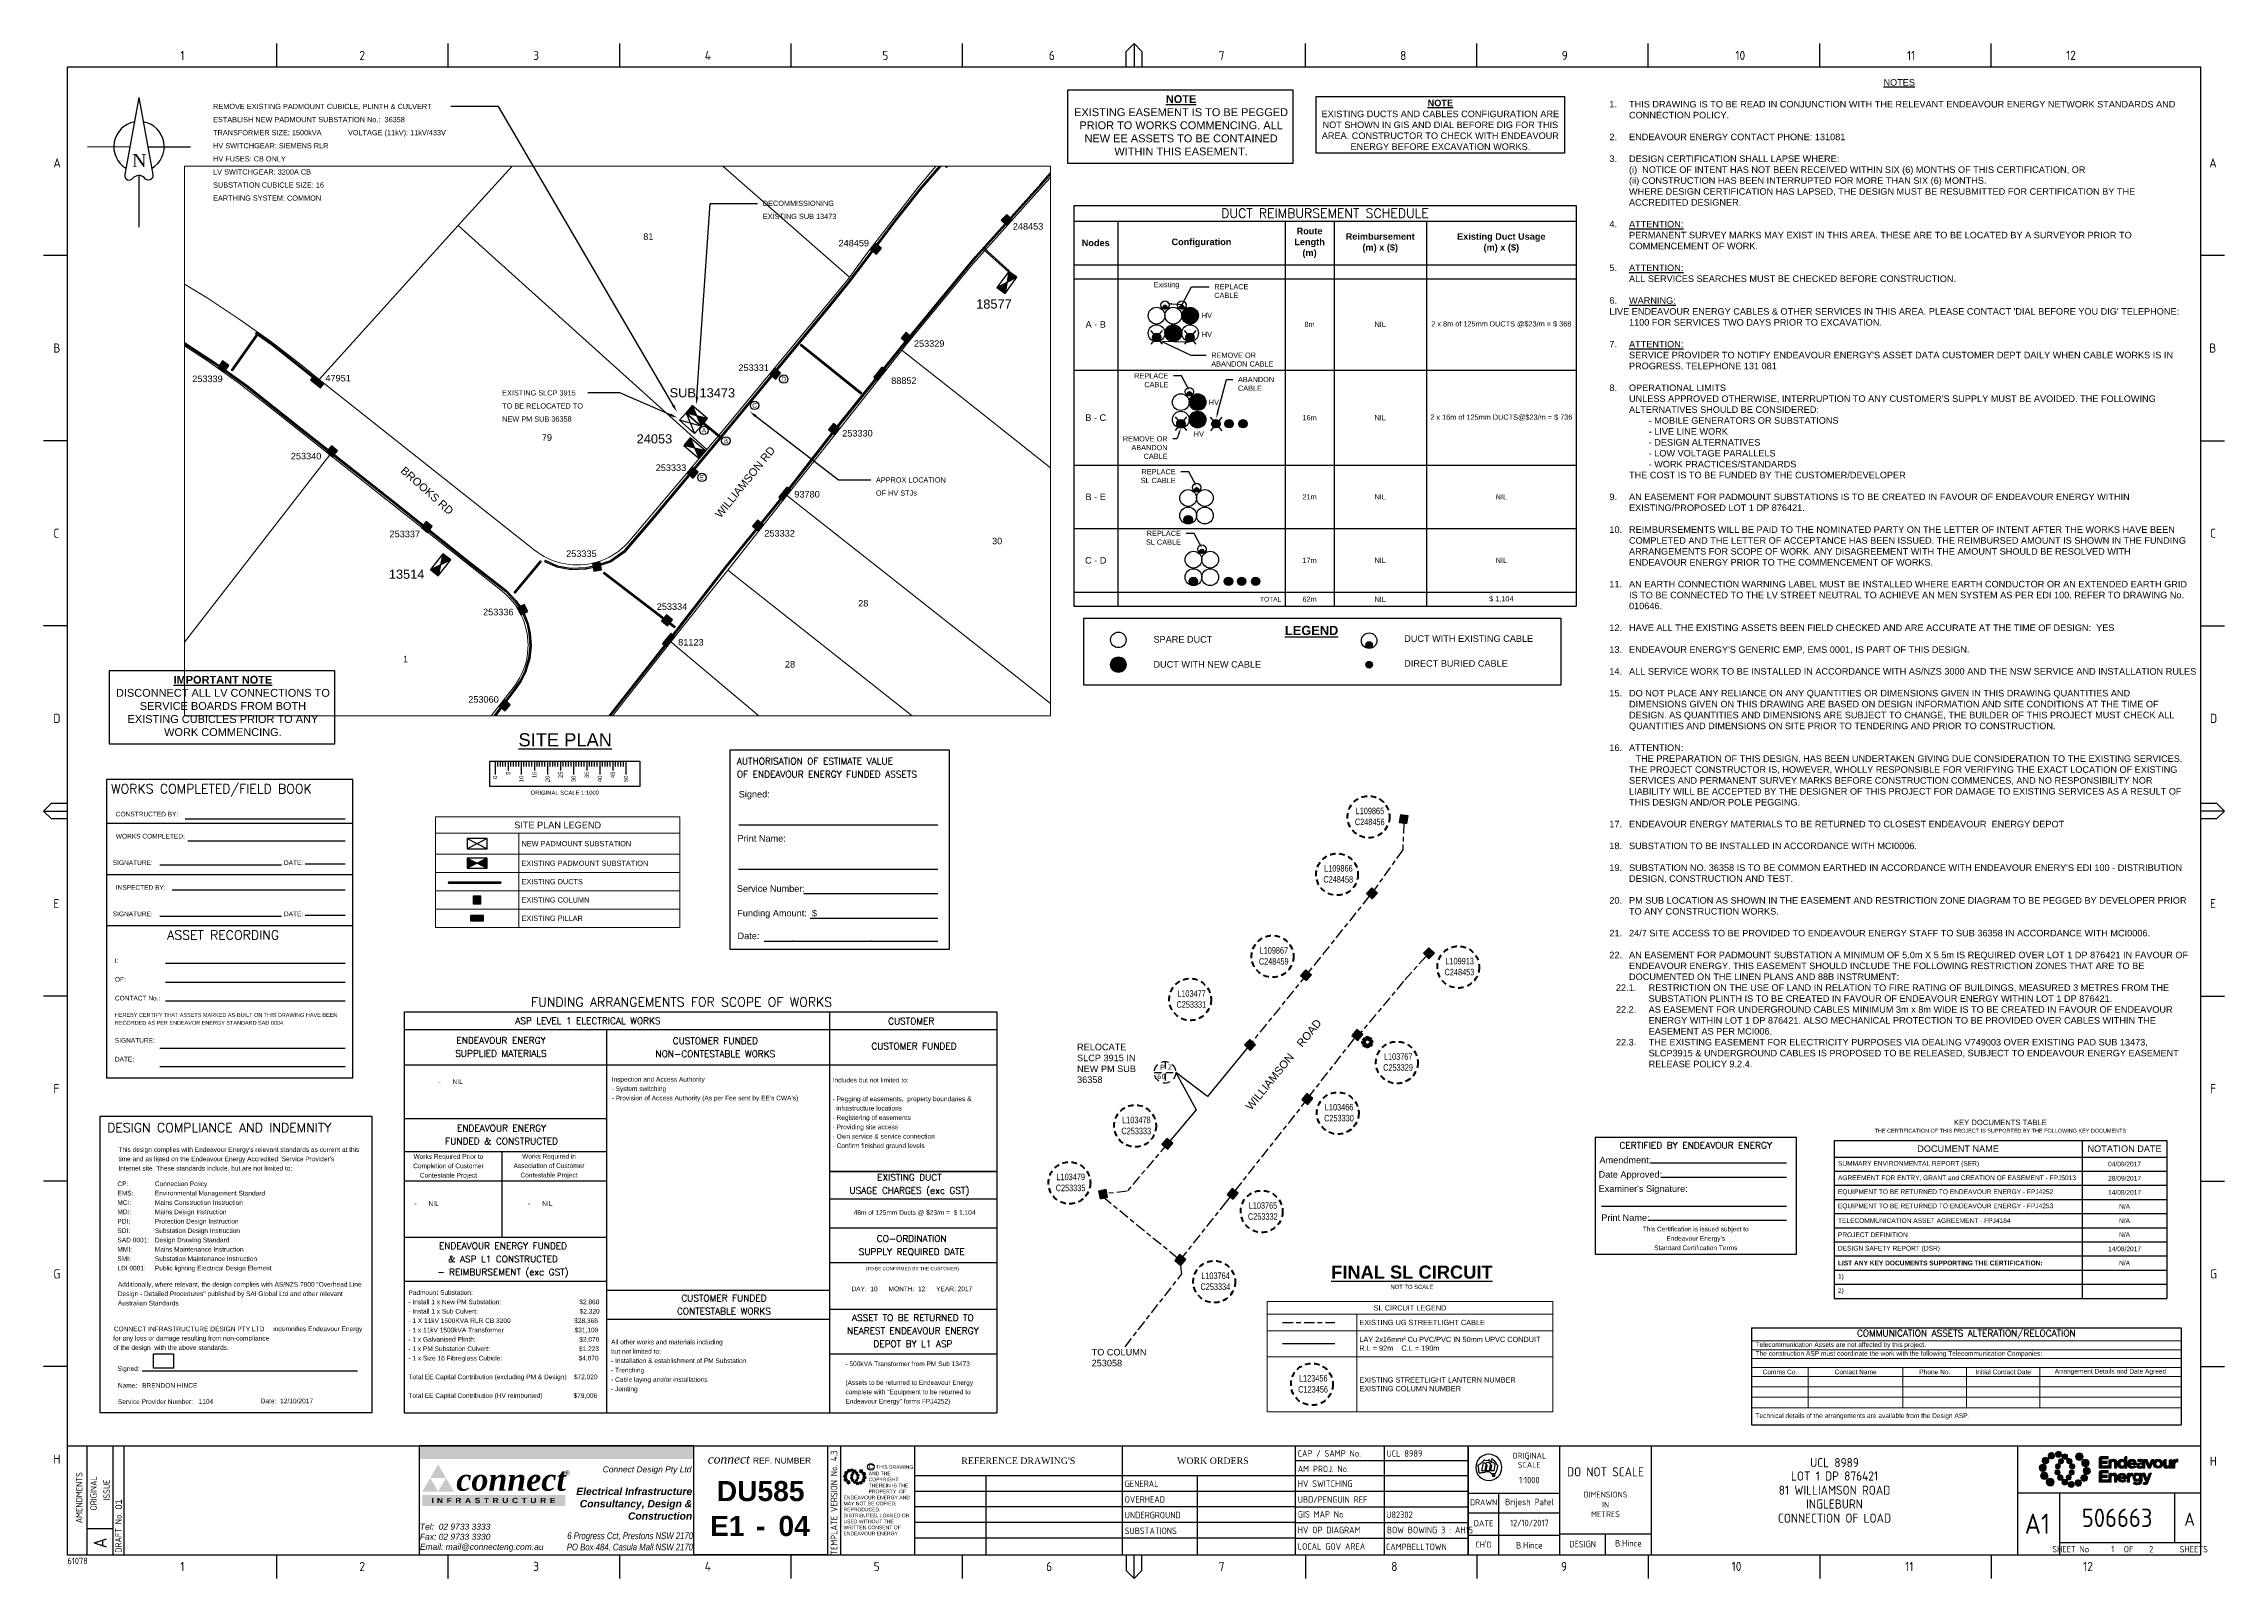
# Paper-space layout 'Sheet(1)' of a CAD drawing. Header units: metres, sheet in millimetres. Extents: x -18 to 816, y 0 to 586.
# The model-space entities are those that its viewports show. They can reach past a viewport. Long polylines and large blocks are cut down to what shows.
import ezdxf
from ezdxf import colors
from ezdxf.entities.mleader import LeaderData, LeaderLine
from ezdxf.enums import TextEntityAlignment as Align
from ezdxf.math import Vec2, Vec3

# ---------------------------------------------------------------- set-up
doc = ezdxf.new("R2010")
doc.units = ezdxf.units.M
doc.linetypes.add('Cable Exist UG', pattern=[8.2, 4, -1.2, 1.8, -1.2])
doc.linetypes.add('Dash', pattern=[5, 3, -2])
doc.layers.get('0').update_dxf_attribs({"color": 6})
for name, color, linetype in [('_User Miscellaneous1', 7, 'Continuous'), ('Duct_SP_EXT', 7, 'Continuous'), ('Equip_SP_SL_EXT', 7, 'Continuous'), ('Mains_SL_EXT', 7, 'Continuous'), ('Mains_SL_NEW_R6', 2, 'Continuous'), ('Notes', 7, 'Continuous'), ('Notes_SP_MISC', 7, 'Continuous'), ('Notes_SP_NEW', 2, 'Continuous'), ('Sub_SP_EXT', 7, 'Continuous'), ('Sub_SP_NEW', 2, 'Continuous'), ('SupportsUG_SP_EXT', 7, 'Continuous'), ('SupportsUG_SP_LV_EXT', 7, 'Continuous'), ('SupportsUG_SP_LV_SL_EXT', 7, 'Continuous'), ('UG_Details_SP_MISC', 7, 'Continuous')]:
    doc.layers.add(name, color=color, linetype=linetype)
doc.layers.add('Cadastre Buildings_SP_EXT', color=9, linetype='Continuous', lineweight=5)
doc.layers.add('Cadastre Land Parcels_SP_EXT', color=9, linetype='Continuous', lineweight=5)
doc.layers.add('Viewports', color=6, linetype='Continuous', plot=False)
doc.styles.add('ABlkR8pt', font='', dxfattribs={"height": 2.0202})
doc.styles.add('ANI10pt', font='ARIALNI.TTF', dxfattribs={"height": 2.5863})
doc.styles.add('AR07pt', font='arial.ttf', dxfattribs={"height": 1.7978})
doc.styles.add('AR09pt', font='arial.ttf', dxfattribs={"height": 2.3115})
doc.styles.add('ARB30pt', font='arialbd.ttf', dxfattribs={"height": 7.705})
doc.styles.add('ARBI11pt', font='arialbi.ttf', dxfattribs={"height": 2.8252})
doc.styles.add('ARI09pt', font='ariali.ttf', dxfattribs={"height": 2.3115})
doc.styles.add('ARIAL', font='arial.ttf', dxfattribs={"height": 2})
doc.styles.add('COLUMN_LABEL', font='arial.ttf')
doc.styles.add('Elec', font='romand__.ttf')
doc.styles.add('iecARIAL', font='arial.ttf', dxfattribs={"height": 2})
doc.styles.add('iecISOCP', font='isocp.shx')
doc.styles.add('iecNAME', font='times.ttf')
doc.styles.add('iecTimesNewRoman', font='times.ttf')
doc.styles.add('POLE_LABEL', font='arial.ttf')
doc.styles.get("Standard").update_dxf_attribs({"font": 'arial.ttf'})
doc.styles.add('TNRBI36pt', font='timesbi.ttf', dxfattribs={"height": 8.601})
doc.styles.add('TNRI14pt', font='timesi.ttf', dxfattribs={"height": 3.4292})
doc.styles.get('ABlkR8pt').set_extended_font_data('Arial Black')
doc.linetypes.add('Cable 4', pattern='A,5.25,-0.1,["o",Standard,S=2,R=0,X=1.2,Y=-0.7],-4', length=9.35)
doc.linetypes.add('Cable G', pattern='A,6,-0.5,["G",Standard,S=1.7,R=0,X=0.3,Y=-0.8],-2.8', length=9.3)
picture_1 = doc.add_image_def('image1.jpg', size_in_pixel=(109, 79))

psp = doc.layouts.new('Sheet(1)')

# ---------------------------------------------------------------- texts
at = {"layer": 'Mains_SL_NEW_R6', "color": 2, "linetype": 'Cable 4', "insert": (406.62, 495.27), "char_height": 2, "attachment_point": 1}
psp.add_mtext_dynamic_manual_height_columns('{\\C0;Existing}', width=10.3185, gutter_width=4, heights=[0], dxfattribs=at)
at = {"layer": 'Notes', "char_height": 3, "width": 82.1665, "attachment_point": 5}
for s, insert in [('{\\fArial|b1|i0|c0|p34;\\L\\C1;NOTE\\fArial|b0|i0|c0|p34;\\l \\P\\C0;EXISTING EASEMENT IS TO BE PEGGED PRIOR TO WORKS COMMENCING. ALL NEW EE ASSETS TO BE CONTAINED WITHIN THIS EASEMENT. }', (417.07, 555.12)), ('{\\fArial|b1|i0|c0|p34;\\L\\C1;IMPORTANT NOTE\\fArial|b0|i0|c0|p34;\\l \\P\\C0;DISCONNECT ALL LV CONNECTIONS TO SERVICE BOARDS FROM BOTH EXISTING CUBICLES PRIOR TO ANY WORK COMMENCING.}', (50.91, 333.25))]:
    psp.add_mtext(s, dxfattribs=dict(at, insert=insert))
at = {"layer": 'Notes', "attachment_point": 1}
for s, width, gutter_width, heights, insert, char_height in [("\\pi104.73;{\\LNOTES}\\P\\pi0;\\P\\pi-7.5,l7.5,t7.5;{\\C7;1.^ITHIS DRAWING IS TO BE READ IN CONJUNCTION WITH THE RELEVANT ENDEAVOUR ENERGY NETWORK STANDARDS AND CONNECTION POLICY.}\\P\\pi0,t17.5;\\P\\pi-7.5,t7.5;2.^IENDEAVOUR ENERGY CONTACT PHONE: 131081\\P\\pi0,t17.5;\\P\\pi-7.5,t7.5;3.^IDESIGN CERTIFICATION SHALL LAPSE WHERE:\\P\\pi0,t17.5;(i)  NOTICE OF INTENT HAS NOT BEEN RECEIVED WITHIN SIX (6) MONTHS OF THIS CERTIFICATION, OR\\P(ii) CONSTRUCTION HAS BEEN INTERRUPTED FOR MORE THAN SIX (6) MONTHS.\\PWHERE DESIGN CERTIFICATION HAS LAPSED, THE DESIGN MUST BE RESUBMITTED FOR CERTIFICATION BY THE ACCREDITED DESIGNER.\\P\\P\\pi-7.5,t7.5;4.^I{\\LATTENTION:}\\P\\pi0,t17.5;PERMANENT SURVEY MARKS MAY EXIST IN THIS AREA. THESE ARE TO BE LOCATED BY A SURVEYOR PRIOR TO COMMENCEMENT OF WORK.\\P\\pl0,tz;\\P\\pi-7.5,l7.5,t7.5;5.^I{\\LATTENTION:}\\P\\pi0,t17.5;ALL SERVICES SEARCHES MUST BE CHECKED BEFORE CONSTRUCTION.\\P\\pi-7.5,tz;\\P\\pt7.5;6.^I{\\LWARNING:\\P\\pi0,t17.5;}LIVE ENDEAVOUR ENERGY CABLES & OTHER SERVICES IN THIS AREA. PLEASE CONTACT 'DIAL BEFORE YOU DIG' TELEPHONE:  1100 FOR SERVICES TWO DAYS PRIOR TO EXCAVATION.\\P\\pl0,tz;\\P\\pi-7.5,l7.5,t7.5;7.^I{\\LATTENTION:\\P}^ISERVICE PROVIDER TO NOTIFY ENDEAVOUR ENERGY'S ASSET DATA CUSTOMER DEPT DAILY WHEN CABLE WORKS IS IN PROGRESS. TELEPHONE 131 081\\P\\pi0,l0,tz;\\P\\pi-7.5,l7.5,t7.5;8.^IOPERATIONAL LIMITS\\P^IUNLESS APPROVED OTHERWISE, INTERRUPTION TO ANY CUSTOMER'S SUPPLY MUST BE AVOIDED. THE FOLLOWING ALTERNATIVES SHOULD BE CONSIDERED:\\P\\pi-15,l15,t15;^I- MOBILE GENERATORS OR SUBSTATIONS\\P\\pt7.5,15;^I^I- LIVE LINE WORK\\P^I^I- DESIGN ALTERNATIVES\\P^I^I- LOW VOLTAGE PARALLELS\\P^I^I- WORK PRACTICES/STANDARDS\\P^ITHE COST IS TO BE FUNDED BY THE CUSTOMER/DEVELOPER\\P\\pi0,l0,tz;\\P\\pi-7.5,l7.5,t7.5;9.^IAN EASEMENT FOR PADMOUNT SUBSTATIONS IS TO BE CREATED IN FAVOUR OF ENDEAVOUR ENERGY WITHIN EXISTING/PROPOSED LOT 1 DP 876421.\\P\\pi0,l0,tz;\\P\\pi-7.5,l7.5,t7.5;10.^IREIMBURSEMENTS WILL BE PAID TO THE NOMINATED PARTY ON THE LETTER OF INTENT AFTER THE WORKS HAVE BEEN COMPLETED AND THE LETTER OF ACCEPTANCE HAS BEEN ISSUED. THE REIMBURSED AMOUNT IS SHOWN IN THE FUNDING ARRANGEMENTS FOR SCOPE OF WORK. ANY DISAGREEMENT WITH THE AMOUNT SHOULD BE RESOLVED WITH ENDEAVOUR ENERGY PRIOR TO THE COMMENCEMENT OF WORKS.\\P\\pi0,l0,tz;\\P\\pi-7.5,l7.5,t7.5;11.^IAN EARTH CONNECTION WARNING LABEL MUST BE INSTALLED WHERE EARTH CONDUCTOR OR AN EXTENDED EARTH GRID IS TO BE CONNECTED TO THE LV STREET NEUTRAL TO ACHIEVE AN MEN SYSTEM AS PER EDI 100. REFER TO DRAWING No. 010646.\\P\\pi0,l0,tz;\\P\\pi-7.5,l7.5,t7.5;12.^IHAVE ALL THE EXISTING ASSETS BEEN FIELD CHECKED AND ARE ACCURATE AT THE TIME OF DESIGN:  YES\\P\\pi0,l0,tz;\\P\\pi-7.5,l7.5,t7.5;13.^IENDEAVOUR ENERGY'S GENERIC EMP, EMS 0001, IS PART OF THIS DESIGN.\\P\\pi0,l0,tz;\\P\\pi-7.5,l7.5,t7.5;14.^IALL SERVICE WORK TO BE INSTALLED IN ACCORDANCE WITH AS/NZS 3000 AND THE NSW SERVICE AND INSTALLATION RULES\\P\\pi0,l0,tz;\\P\\pi-7.5,l7.5,t7.5;15.^IDO NOT PLACE ANY RELIANCE ON ANY QUANTITIES OR DIMENSIONS GIVEN IN THIS DRAWING QUANTITIES AND DIMENSIONS GIVEN ON THIS DRAWING ARE BASED ON DESIGN INFORMATION AND SITE CONDITIONS AT THE TIME OF DESIGN. AS QUANTITIES AND DIMENSIONS ARE SUBJECT TO CHANGE, THE BUILDER OF THIS PROJECT MUST CHECK ALL QUANTITIES AND DIMENSIONS ON SITE PRIOR TO TENDERING AND PRIOR TO CONSTRUCTION.\\P\\pi0,l0,tz;\\P\\pi-7.5,l7.5,t7.5;16.^IATTENTION:\\P\\ptz;^ITHE PREPARATION OF THIS DESIGN, HAS BEEN UNDERTAKEN GIVING DUE CONSIDERATION TO THE EXISTING SERVICES. THE PROJECT CONSTRUCTOR IS, HOWEVER, WHOLLY RESPONSIBLE FOR VERIFYING THE EXACT LOCATION OF EXISTING SERVICES AND PERMANENT SURVEY MARKS BEFORE CONSTRUCTION COMMENCES, AND NO RESPONSIBILITY NOR LIABILITY WILL BE ACCEPTED BY THE DESIGNER OF THIS PROJECT FOR DAMAGE TO EXISTING SERVICES AS A RESULT OF THIS DESIGN AND/OR POLE PEGGING.\\P\\pi0,l0;\\P\\pi-7.5,l7.5,t7.5;17.^IENDEAVOUR ENERGY MATERIALS TO BE RETURNED TO CLOSEST ENDEAVOUR  ENERGY DEPOT\\P\\pi0,l0,tz;\\P\\pi-7.5,l7.5,t7.5;18.^ISUBSTATION TO BE INSTALLED IN ACCORDANCE WITH MCI0006.\\P\\pi0,l0,tz;\\P\\pi-7.5,l7.5,t7.5;19.^ISUBSTATION NO. 36358 IS TO BE COMMON EARTHED IN ACCORDANCE WITH ENDEAVOUR ENERY'S EDI 100 - DISTRIBUTION DESIGN, CONSTRUCTION AND TEST.\\P\\pi0,l0,tz;\\P\\pi-7.5,l7.5,t7.5;20.^IPM SUB LOCATION AS SHOWN IN THE EASEMENT AND RESTRICTION ZONE DIAGRAM TO BE PEGGED BY DEVELOPER PRIOR TO ANY CONSTRUCTION WORKS.\\P\\pi0,l0,tz;\\P\\pi-7.5,l7.5,t7.5;21.^I24/7 SITE ACCESS TO BE PROVIDED TO ENDEAVOUR ENERGY STAFF TO SUB 36358 IN ACCORDANCE WITH MCI0006.\\P\\pi0,l0,tz;\\P\\pi-7.5,l7.5,t7.5;22.^IAN EASEMENT FOR PADMOUNT SUBSTATION A MINIMUM OF 5.0m X 5.5m IS REQUIRED OVER LOT 1 DP 876421 IN FAVOUR OF ENDEAVOUR ENERGY. THIS EASEMENT SHOULD INCLUDE THE FOLLOWING RESTRICTION ZONES THAT ARE TO BE DOCUMENTED ON THE LINEN PLANS AND 88B INSTRUMENT:\\P\\pi-12.5,l15,t15;22.1.^IRESTRICTION ON THE USE OF LAND IN RELATION TO FIRE RATING OF BUILDINGS, MEASURED 3 METRES FROM THE SUBSTATION PLINTH IS TO BE CREATED IN FAVOUR OF ENDEAVOUR ENERGY WITHIN LOT 1 DP 876421.\\P22.2.^IAS EASEMENT FOR UNDERGROUND CABLES MINIMUM 3m x 8m WIDE IS TO BE CREATED IN FAVOUR OF ENDEAVOUR ENERGY WITHIN LOT 1 DP 876421. ALSO MECHANICAL PROTECTION TO BE PROVIDED OVER CABLES WITHIN THE EASEMENT AS PER MCI006.\\P22.3.^ITHE EXISTING EASEMENT FOR ELECTRICITY PURPOSES VIA DEALING V749003 OVER EXISTING PAD SUB 13473, SLCP3915 & UNDERGROUND CABLES IS PROPOSED TO BE RELEASED, SUBJECT TO ENDEAVOUR ENERGY EASEMENT RELEASE POLICY 9.2.4.", 221.0354, 6.3, [397.1], (580.74, 572.78), 2.5), ('HV', 4.8655, 9, [0], (424.99, 483.53), 2), ('HV', 4.8655, 9, [0], (424.99, 476.27), 2), ('HV', 4.8655, 9, [0], (427.66, 450.27), 2), ('HV', 4.8655, 9, [0], (421.93, 438.17), 2), ('SPARE DUCT', 22.4653, 9, [0], (406.51, 359.96), 2.5), ('\\pi0.20491;{\\fArial|b1|i0|c0|p34;\\LLEGEND}', 20.166, 9, [0], (456.56, 363.88), 3.5), ('DUCT WITH EXISTING CABLE', 49.1246, 9, [0], (502.33, 360.26), 2.5), ('DUCT WITH NEW CABLE', 40.9715, 9, [0], (406.51, 350.41), 2.5), ('DIRECT BURIED CABLE', 39.4264, 9, [0], (502.33, 350.76), 2.5)]:
    psp.add_mtext_dynamic_manual_height_columns(s, width=width, gutter_width=gutter_width, heights=heights, dxfattribs=dict(at, insert=insert, char_height=char_height))
at = {"layer": 'Notes', "insert": (516.14, 555.3), "char_height": 2.5, "width": 92.3923, "attachment_point": 5, "bg_fill": 16}
psp.add_mtext('{\\fArial|b1|i0|c0|p34;\\L\\C1;NOTE\\fArial|b0|i0|c0|p34;\\l \\P\\C0;EXISTING DUCTS AND CABLES CONFIGURATION ARE NOT SHOWN IN GIS AND DIAL BEFORE DIG FOR THIS AREA. CONSTRUCTOR TO CHECK WITH ENDEAVOUR ENERGY BEFORE EXCAVATION WORKS.}', dxfattribs=at)
at = {"layer": 'Notes', "insert": (181.72, 322.84), "char_height": 2, "attachment_point": 2, "style": 'iecARIAL'}
psp.add_mtext_dynamic_manual_height_columns('{\\H2.5x;\\LSITE PLAN}', width=45.8147, gutter_width=9, heights=[0], dxfattribs=at)
at = {"layer": 'Notes', "attachment_point": 1}
for s, insert, char_height, width, style in [('RELOCATE SLCP 3915 IN NEW PM SUB 36358', (377.32, 204.21), 2.5, 27.8433, 'ARIAL'), ('60', (407.96, 192.73), 2, 1.261, 'iecISOCP'), ('P', (409.02, 196.17), 2, 1.261, 'iecISOCP'), ('Z', (412.02, 196.25), 2, 1.261, 'iecISOCP'), ('TO COLUMN 253058', (382.88, 87.6), 2.5, 22.3636, 'ARIAL')]:
    psp.add_mtext(s, dxfattribs=dict(at, insert=insert, char_height=char_height, width=width, style=style))
at = {"layer": 'Notes', "color": 1, "lineweight": -3, "insert": (730.15, 175.2), "char_height": 3, "width": 127.2933, "attachment_point": 2}
psp.add_mtext('{\\H0.6962x;\\C7;KEY DOCUMENTS TABLE\\P\\H0.716x;THE CERTIFICATION OF THIS PROJECT IS SUPPORTED BY THE FOLLOWING KEY DOCUMENTS}', dxfattribs=at)
at = {"layer": 'Notes', "linetype": 'Cable G', "attachment_point": 5}
for s, width, insert, char_height in [('{\\fArial|b1|i0|c0|p34;\\LFINAL SL CIRCUIT}', 68.9873, (505.26, 116.91), 5), ('NOT TO SCALE', 29.0003, (505.26, 111.29), 1.6)]:
    psp.add_mtext_dynamic_manual_height_columns(s, width=width, gutter_width=4, heights=[0], dxfattribs=dict(at, insert=insert, char_height=char_height))

msp = doc.modelspace()

# ---------------------------------------------------------------- texts
at = {"layer": '_User Miscellaneous1'}
for s, rotation, p in [('WILLIAMSON RD', 51.04849, (302158.28, 6236812.97)), ('BROOKS RD', 318.44786, (302035.74, 6236830.9))]:
    msp.add_text(s, height=3, rotation=rotation, dxfattribs=at).set_placement(p)
at = {"layer": 'Cadastre Land Parcels_SP_EXT'}
for s, p in [('81', (302128.72, 6236919.5)), ('79', (302089.98, 6236842.71)), ('30', (302262.03, 6236803.19)), ('28', (302210.86, 6236779.4)), ('1', (302036.94, 6236758.06)), ('28', (302182.89, 6236756.08))]:
    msp.add_text(s, height=2.5, dxfattribs=at).set_placement(p)

# ---------------------------------------------------------------- blocks, each defined once
blk = doc.blocks.new('NorthPnt 11(NP11)')
for p, q in [((-19.7, 0.02), (-3.49, 0)), ((3.32, 0), (19.7, -0.02)), ((-0.08, -10.94), (-0.08, -30.8))]:
    blk.add_line(p, q)
for points in [[(-0.08, 18.81), (-5.43, -10.68, 0.877048), (-2.29, -11.9, -0.1543), (-0.08, -10.94, 0.090511)], [(-0.08, 18.81), (5.26, -10.68, -0.877048), (2.13, -11.9, 0.1543), (-0.08, -10.94, -0.090511)]]:
    blk.add_lwpolyline(points, format="xyb")
for start, end in [(100.5988, 238.86433), (300.09942, 80.43745)]:
    blk.add_arc((0, 0), 9.64, start, end)
at = {"color": 7, "style": 'iecNAME'}
blk.add_text('N', height=5.02, dxfattribs=at).set_placement((-2.62, -7.82))
blk = doc.blocks.new('EE_LOGO_SMALL')
at = {"layer": 'Notes'}
h = blk.add_hatch(color=256, dxfattribs=at)
edge = h.paths.add_edge_path()
edge.add_spline(control_points=[(-8.4, 2), (-9.2, 2), (-9.8, 1.4), (-9.8, 0.7), (-9.9, -0.1), (-9.3, -0.7), (-8.6, -0.8), (-7.8, -0.8), (-7.2, -0.2), (-7.1, 0.5), (-7.1, 1.3), (-7.7, 1.9), (-8.4, 2)], knot_values=[0, 0, 0, 0, 1, 1, 1, 2, 2, 2, 3, 3, 3, 4, 4, 4, 4], degree=3, periodic=0)
h = blk.add_hatch(color=256, dxfattribs=at)
edge = h.paths.add_edge_path()
edge.add_spline(control_points=[(-6.8, 4.5), (-7.4, 4.8), (-8.2, 4.6), (-8.6, 4), (-8.9, 3.4), (-8.7, 2.6), (-8.1, 2.2), (-7.5, 1.9), (-6.7, 2.1), (-6.3, 2.7), (-6, 3.3), (-6.2, 4.1), (-6.8, 4.5)], knot_values=[0, 0, 0, 0, 1, 1, 1, 2, 2, 2, 3, 3, 3, 4, 4, 4, 4], degree=3, periodic=0)
h = blk.add_hatch(color=256, dxfattribs=at)
edge = h.paths.add_edge_path()
edge.add_spline(control_points=[(-4.2, 5.9), (-4.6, 6.5), (-5.3, 6.6), (-5.9, 6.3), (-6.4, 5.9), (-6.6, 5.1), (-6.2, 4.6), (-5.9, 4), (-5.1, 3.8), (-4.6, 4.2), (-4, 4.6), (-3.8, 5.3), (-4.2, 5.9)], knot_values=[0, 0, 0, 0, 1, 1, 1, 2, 2, 2, 3, 3, 3, 4, 4, 4, 4], degree=3, periodic=0)
h = blk.add_hatch(color=256, dxfattribs=at)
edge = h.paths.add_edge_path()
edge.add_spline(control_points=[(-1.3, 5.9), (-1.4, 6.5), (-2, 7), (-2.6, 6.9), (-3.3, 6.9), (-3.7, 6.3), (-3.7, 5.6), (-3.6, 5), (-3, 4.5), (-2.4, 4.6), (-1.7, 4.7), (-1.3, 5.2), (-1.3, 5.9)], knot_values=[0, 0, 0, 0, 1, 1, 1, 2, 2, 2, 3, 3, 3, 4, 4, 4, 4], degree=3, periodic=0)
h = blk.add_hatch(color=256, dxfattribs=at)
edge = h.paths.add_edge_path()
edge.add_spline(control_points=[(-2.5, 2.1), (-3, 2.2), (-3.5, 1.9), (-3.6, 1.3), (-3.7, 0.8), (-3.4, 0.3), (-2.9, 0.2), (-2.4, 0.1), (-1.9, 0.4), (-1.8, 0.9), (-1.7, 1.5), (-2, 2), (-2.5, 2.1)], knot_values=[0, 0, 0, 0, 1, 1, 1, 2, 2, 2, 3, 3, 3, 4, 4, 4, 4], degree=3, periodic=0)
h = blk.add_hatch(color=256, dxfattribs=at)
edge = h.paths.add_edge_path()
edge.add_spline(control_points=[(1, 4.9), (1, 4.3), (0.5, 3.8), (-0.1, 3.8), (-0.7, 3.8), (-1.2, 4.3), (-1.2, 4.9), (-1.2, 5.5), (-0.7, 6), (-0.1, 6), (0.5, 6), (1, 5.5), (1, 4.9)], knot_values=[0, 0, 0, 0, 1, 1, 1, 2, 2, 2, 3, 3, 3, 4, 4, 4, 4], degree=3, periodic=0)
edge = h.paths.add_edge_path()
edge.add_spline(control_points=[(-1.4, 4), (-1.9, 4.1), (-2.4, 3.8), (-2.5, 3.3), (-2.6, 2.7), (-2.3, 2.2), (-1.8, 2.1), (-1.3, 2), (-0.7, 2.3), (-0.6, 2.9), (-0.5, 3.4), (-0.9, 3.9), (-1.4, 4)], knot_values=[0, 0, 0, 0, 1, 1, 1, 2, 2, 2, 3, 3, 3, 4, 4, 4, 4], degree=3, periodic=0)
h = blk.add_hatch(color=256, dxfattribs=at)
edge = h.paths.add_edge_path()
edge.add_spline(control_points=[(2.3, 2.4), (2.8, 2.8), (2.8, 3.4), (2.4, 3.9), (2, 4.3), (1.4, 4.3), (0.9, 3.9), (0.5, 3.6), (0.5, 2.9), (0.9, 2.5), (1.2, 2), (1.9, 2), (2.3, 2.4)], knot_values=[0, 0, 0, 0, 1, 1, 1, 2, 2, 2, 3, 3, 3, 4, 4, 4, 4], degree=3, periodic=0)
edge = h.paths.add_edge_path()
edge.add_spline(control_points=[(1, 4.9), (1, 4.3), (0.5, 3.8), (-0.1, 3.8), (-0.7, 3.8), (-1.2, 4.3), (-1.2, 4.9), (-1.2, 5.5), (-0.7, 6), (-0.1, 6), (0.5, 6), (1, 5.5), (1, 4.9)], knot_values=[0, 0, 0, 0, 1, 1, 1, 2, 2, 2, 3, 3, 3, 4, 4, 4, 4], degree=3, periodic=0)
h = blk.add_hatch(color=256, dxfattribs=at)
edge = h.paths.add_edge_path()
edge.add_spline(control_points=[(1, 4.9), (1, 4.3), (0.5, 3.8), (-0.1, 3.8), (-0.7, 3.8), (-1.2, 4.3), (-1.2, 4.9), (-1.2, 5.5), (-0.7, 6), (-0.1, 6), (0.5, 6), (1, 5.5), (1, 4.9)], knot_values=[0, 0, 0, 0, 1, 1, 1, 2, 2, 2, 3, 3, 3, 4, 4, 4, 4], degree=3, periodic=0)
edge = h.paths.add_edge_path(flags=16)
edge.add_spline(control_points=[(1, 4.9), (1, 4.3), (0.5, 3.8), (-0.1, 3.8), (-0.7, 3.8), (-1.2, 4.3), (-1.2, 4.9), (-1.2, 5.5), (-0.7, 6), (-0.1, 6), (0.5, 6), (1, 5.5), (1, 4.9)], knot_values=[0, 0, 0, 0, 1, 1, 1, 2, 2, 2, 3, 3, 3, 4, 4, 4, 4], degree=3, periodic=0)
h = blk.add_hatch(color=256, dxfattribs=at)
edge = h.paths.add_edge_path()
edge.add_spline(control_points=[(3, 0.2), (3.5, 0.3), (3.8, 0.9), (3.7, 1.4), (3.6, 1.9), (3, 2.3), (2.5, 2.1), (1.9, 2), (1.6, 1.4), (1.8, 0.9), (1.9, 0.4), (2.5, 0.1), (3, 0.2)], knot_values=[0, 0, 0, 0, 1, 1, 1, 2, 2, 2, 3, 3, 3, 4, 4, 4, 4], degree=3, periodic=0)
h = blk.add_hatch(color=256, dxfattribs=at)
edge = h.paths.add_edge_path()
edge.add_spline(control_points=[(7, 4.9), (7, 4), (6.3, 3.4), (5.5, 3.4), (4.6, 3.4), (4, 4), (4, 4.9), (4, 5.7), (4.6, 6.4), (5.5, 6.4), (6.3, 6.4), (7, 5.7), (7, 4.9)], knot_values=[0, 0, 0, 0, 1, 1, 1, 2, 2, 2, 3, 3, 3, 4, 4, 4, 4], degree=3, periodic=0)
h = blk.add_hatch(color=256, dxfattribs=at)
edge = h.paths.add_edge_path()
edge.add_spline(control_points=[(8.4, 1.1), (9.1, 1.5), (9.4, 2.3), (9.1, 3), (8.8, 3.7), (7.9, 4.1), (7.2, 3.8), (6.5, 3.4), (6.2, 2.6), (6.5, 1.9), (6.8, 1.2), (7.7, 0.8), (8.4, 1.1)], knot_values=[0, 0, 0, 0, 1, 1, 1, 2, 2, 2, 3, 3, 3, 4, 4, 4, 4], degree=3, periodic=0)
h = blk.add_hatch(color=256, dxfattribs=at)
edge = h.paths.add_edge_path()
edge.add_spline(control_points=[(8.3, -1.9), (9, -1.9), (9.7, -1.4), (9.7, -0.6), (9.7, 0.1), (9.2, 0.8), (8.4, 0.8), (7.7, 0.8), (7, 0.3), (7, -0.5), (6.9, -1.2), (7.5, -1.9), (8.3, -1.9)], knot_values=[0, 0, 0, 0, 1, 1, 1, 2, 2, 2, 3, 3, 3, 4, 4, 4, 4], degree=3, periodic=0)
h = blk.add_hatch(color=256, dxfattribs=at)
edge = h.paths.add_edge_path()
edge.add_spline(control_points=[(-8.5, -1.1), (-9.2, -1.4), (-9.6, -2.3), (-9.3, -3), (-8.9, -3.7), (-8.1, -4), (-7.4, -3.7), (-6.7, -3.4), (-6.3, -2.5), (-6.6, -1.8), (-7, -1.1), (-7.8, -0.8), (-8.5, -1.1)], knot_values=[0, 0, 0, 0, 1, 1, 1, 2, 2, 2, 3, 3, 3, 4, 4, 4, 4], degree=3, periodic=0)
h = blk.add_hatch(color=256, dxfattribs=at)
edge = h.paths.add_edge_path()
edge.add_spline(control_points=[(-7.1, -4.8), (-7.1, -4), (-6.5, -3.3), (-5.6, -3.3), (-4.8, -3.3), (-4.1, -4), (-4.1, -4.8), (-4.1, -5.7), (-4.8, -6.3), (-5.6, -6.3), (-6.5, -6.3), (-7.1, -5.7), (-7.1, -4.8)], knot_values=[0, 0, 0, 0, 1, 1, 1, 2, 2, 2, 3, 3, 3, 4, 4, 4, 4], degree=3, periodic=0)
h = blk.add_hatch(color=256, dxfattribs=at)
edge = h.paths.add_edge_path()
edge.add_spline(control_points=[(-3.1, -0.2), (-3.7, -0.3), (-4, -0.8), (-3.8, -1.4), (-3.7, -1.9), (-3.2, -2.2), (-2.6, -2.1), (-2.1, -1.9), (-1.8, -1.4), (-1.9, -0.9), (-2.1, -0.3), (-2.6, 0), (-3.1, -0.2)], knot_values=[0, 0, 0, 0, 1, 1, 1, 2, 2, 2, 3, 3, 3, 4, 4, 4, 4], degree=3, periodic=0)
h = blk.add_hatch(color=256, dxfattribs=at)
edge = h.paths.add_edge_path()
edge.add_spline(control_points=[(-2.5, -2.3), (-2.9, -2.7), (-3, -3.4), (-2.6, -3.8), (-2.2, -4.2), (-1.5, -4.3), (-1.1, -3.9), (-0.7, -3.5), (-0.6, -2.8), (-1, -2.4), (-1.4, -2), (-2, -1.9), (-2.5, -2.3)], knot_values=[0, 0, 0, 0, 1, 1, 1, 2, 2, 2, 3, 3, 3, 4, 4, 4, 4], degree=3, periodic=0)
h = blk.add_hatch(color=256, dxfattribs=at)
edge = h.paths.add_edge_path()
edge.add_spline(control_points=[(-1.2, -4.8), (-1.2, -4.2), (-0.7, -3.7), (-0.1, -3.7), (0.5, -3.7), (1, -4.2), (1, -4.8), (1, -5.4), (0.5, -5.9), (-0.1, -5.9), (-0.7, -5.9), (-1.2, -5.4), (-1.2, -4.8)], knot_values=[0, 0, 0, 0, 1, 1, 1, 2, 2, 2, 3, 3, 3, 4, 4, 4, 4], degree=3, periodic=0)
h = blk.add_hatch(color=256, dxfattribs=at)
edge = h.paths.add_edge_path()
edge.add_spline(control_points=[(1.2, -3.9), (1.7, -4.1), (2.2, -3.7), (2.3, -3.2), (2.5, -2.7), (2.1, -2.2), (1.6, -2.1), (1.1, -2), (0.6, -2.3), (0.5, -2.8), (0.4, -3.3), (0.7, -3.8), (1.2, -3.9)], knot_values=[0, 0, 0, 0, 1, 1, 1, 2, 2, 2, 3, 3, 3, 4, 4, 4, 4], degree=3, periodic=0)
h = blk.add_hatch(color=256, dxfattribs=at)
edge = h.paths.add_edge_path()
edge.add_spline(control_points=[(1.2, -5.8), (1.3, -6.5), (1.8, -6.9), (2.5, -6.9), (3.1, -6.8), (3.6, -6.2), (3.5, -5.6), (3.4, -5), (2.9, -4.5), (2.2, -4.6), (1.6, -4.6), (1.1, -5.2), (1.2, -5.8)], knot_values=[0, 0, 0, 0, 1, 1, 1, 2, 2, 2, 3, 3, 3, 4, 4, 4, 4], degree=3, periodic=0)
h = blk.add_hatch(color=256, dxfattribs=at)
edge = h.paths.add_edge_path()
edge.add_spline(control_points=[(2.4, -2), (2.9, -2.1), (3.4, -1.8), (3.5, -1.3), (3.6, -0.8), (3.3, -0.3), (2.8, -0.2), (2.2, -0.1), (1.7, -0.4), (1.6, -0.9), (1.5, -1.4), (1.8, -1.9), (2.4, -2)], knot_values=[0, 0, 0, 0, 1, 1, 1, 2, 2, 2, 3, 3, 3, 4, 4, 4, 4], degree=3, periodic=0)
h = blk.add_hatch(color=256, dxfattribs=at)
edge = h.paths.add_edge_path()
edge.add_spline(control_points=[(4, -5.8), (4.4, -6.4), (5.2, -6.6), (5.7, -6.2), (6.3, -5.8), (6.5, -5.1), (6.1, -4.5), (5.7, -4), (5, -3.8), (4.4, -4.2), (3.8, -4.5), (3.7, -5.3), (4, -5.8)], knot_values=[0, 0, 0, 0, 1, 1, 1, 2, 2, 2, 3, 3, 3, 4, 4, 4, 4], degree=3, periodic=0)
h = blk.add_hatch(color=256, dxfattribs=at)
edge = h.paths.add_edge_path()
edge.add_spline(control_points=[(6.7, -4.4), (7.3, -4.8), (8.1, -4.6), (8.4, -4), (8.8, -3.3), (8.6, -2.6), (8, -2.2), (7.3, -1.8), (6.6, -2.1), (6.2, -2.7), (5.8, -3.3), (6, -4.1), (6.7, -4.4)], knot_values=[0, 0, 0, 0, 1, 1, 1, 2, 2, 2, 3, 3, 3, 4, 4, 4, 4], degree=3, periodic=0)
at = {"layer": 'Notes', "lineweight": 0}
for points in [[(1.8, 2.1), (1.8, 2.1)], [(-2, -2.1), (-2, -2.1)]]:
    blk.add_lwpolyline(points, dxfattribs=at)
for points in [[(-8.4, 2), (-9.2, 2), (-9.8, 1.4), (-9.8, 0.7), (-9.9, -0.1), (-9.3, -0.7), (-8.6, -0.8), (-7.8, -0.8), (-7.2, -0.2), (-7.1, 0.5), (-7.1, 1.3), (-7.7, 1.9), (-8.4, 2)], [(-6.8, 4.5), (-7.4, 4.8), (-8.2, 4.6), (-8.6, 4), (-8.9, 3.4), (-8.7, 2.6), (-8.1, 2.2), (-7.5, 1.9), (-6.7, 2.1), (-6.3, 2.7), (-6, 3.3), (-6.2, 4.1), (-6.8, 4.5)], [(-4.2, 5.9), (-4.6, 6.5), (-5.3, 6.6), (-5.9, 6.3), (-6.4, 5.9), (-6.6, 5.1), (-6.2, 4.6), (-5.9, 4), (-5.1, 3.8), (-4.6, 4.2), (-4, 4.6), (-3.8, 5.3), (-4.2, 5.9)], [(-1.3, 5.9), (-1.4, 6.5), (-2, 7), (-2.6, 6.9), (-3.3, 6.9), (-3.7, 6.3), (-3.7, 5.6), (-3.6, 5), (-3, 4.5), (-2.4, 4.6), (-1.7, 4.7), (-1.3, 5.2), (-1.3, 5.9)], [(-2.5, 2.1), (-3, 2.2), (-3.5, 1.9), (-3.6, 1.3), (-3.7, 0.8), (-3.4, 0.3), (-2.9, 0.2), (-2.4, 0.1), (-1.9, 0.4), (-1.8, 0.9), (-1.7, 1.5), (-2, 2), (-2.5, 2.1)], [(-1.4, 4), (-1.9, 4.1), (-2.4, 3.8), (-2.5, 3.3), (-2.6, 2.7), (-2.3, 2.2), (-1.8, 2.1), (-1.3, 2), (-0.7, 2.3), (-0.6, 2.9), (-0.5, 3.4), (-0.9, 3.9), (-1.4, 4)], [(1, 4.9), (1, 4.3), (0.5, 3.8), (-0.1, 3.8), (-0.7, 3.8), (-1.2, 4.3), (-1.2, 4.9), (-1.2, 5.5), (-0.7, 6), (-0.1, 6), (0.5, 6), (1, 5.5), (1, 4.9)], [(1, 4.9), (1, 4.3), (0.5, 3.8), (-0.1, 3.8), (-0.7, 3.8), (-1.2, 4.3), (-1.2, 4.9), (-1.2, 5.5), (-0.7, 6), (-0.1, 6), (0.5, 6), (1, 5.5), (1, 4.9)], [(2.3, 2.4), (2.8, 2.8), (2.8, 3.4), (2.4, 3.9), (2, 4.3), (1.4, 4.3), (0.9, 3.9), (0.5, 3.6), (0.5, 2.9), (0.9, 2.5), (1.2, 2), (1.9, 2), (2.3, 2.4)], [(3, 0.2), (3.5, 0.3), (3.8, 0.9), (3.7, 1.4), (3.6, 1.9), (3, 2.3), (2.5, 2.1), (1.9, 2), (1.6, 1.4), (1.8, 0.9), (1.9, 0.4), (2.5, 0.1), (3, 0.2)], [(7, 4.9), (7, 4), (6.3, 3.4), (5.5, 3.4), (4.6, 3.4), (4, 4), (4, 4.9), (4, 5.7), (4.6, 6.4), (5.5, 6.4), (6.3, 6.4), (7, 5.7), (7, 4.9)], [(8.4, 1.1), (9.1, 1.5), (9.4, 2.3), (9.1, 3), (8.8, 3.7), (7.9, 4.1), (7.2, 3.8), (6.5, 3.4), (6.2, 2.6), (6.5, 1.9), (6.8, 1.2), (7.7, 0.8), (8.4, 1.1)], [(8.3, -1.9), (9, -1.9), (9.7, -1.4), (9.7, -0.6), (9.7, 0.1), (9.2, 0.8), (8.4, 0.8), (7.7, 0.8), (7, 0.3), (7, -0.5), (6.9, -1.2), (7.5, -1.9), (8.3, -1.9)], [(-8.5, -1.1), (-9.2, -1.4), (-9.6, -2.3), (-9.3, -3), (-8.9, -3.7), (-8.1, -4), (-7.4, -3.7), (-6.7, -3.4), (-6.3, -2.5), (-6.6, -1.8), (-7, -1.1), (-7.8, -0.8), (-8.5, -1.1)], [(-7.1, -4.8), (-7.1, -4), (-6.5, -3.3), (-5.6, -3.3), (-4.8, -3.3), (-4.1, -4), (-4.1, -4.8), (-4.1, -5.7), (-4.8, -6.3), (-5.6, -6.3), (-6.5, -6.3), (-7.1, -5.7), (-7.1, -4.8)], [(-3.1, -0.2), (-3.7, -0.3), (-4, -0.8), (-3.8, -1.4), (-3.7, -1.9), (-3.2, -2.2), (-2.6, -2.1), (-2.1, -1.9), (-1.8, -1.4), (-1.9, -0.9), (-2.1, -0.3), (-2.6, 0), (-3.1, -0.2)], [(-2.5, -2.3), (-2.9, -2.7), (-3, -3.4), (-2.6, -3.8), (-2.2, -4.2), (-1.5, -4.3), (-1.1, -3.9), (-0.7, -3.5), (-0.6, -2.8), (-1, -2.4), (-1.4, -2), (-2, -1.9), (-2.5, -2.3)], [(-1.2, -4.8), (-1.2, -4.2), (-0.7, -3.7), (-0.1, -3.7), (0.5, -3.7), (1, -4.2), (1, -4.8), (1, -5.4), (0.5, -5.9), (-0.1, -5.9), (-0.7, -5.9), (-1.2, -5.4), (-1.2, -4.8)], [(1.2, -3.9), (1.7, -4.1), (2.2, -3.7), (2.3, -3.2), (2.5, -2.7), (2.1, -2.2), (1.6, -2.1), (1.1, -2), (0.6, -2.3), (0.5, -2.8), (0.4, -3.3), (0.7, -3.8), (1.2, -3.9)], [(1.2, -5.8), (1.3, -6.5), (1.8, -6.9), (2.5, -6.9), (3.1, -6.8), (3.6, -6.2), (3.5, -5.6), (3.4, -5), (2.9, -4.5), (2.2, -4.6), (1.6, -4.6), (1.1, -5.2), (1.2, -5.8)], [(2.4, -2), (2.9, -2.1), (3.4, -1.8), (3.5, -1.3), (3.6, -0.8), (3.3, -0.3), (2.8, -0.2), (2.2, -0.1), (1.7, -0.4), (1.6, -0.9), (1.5, -1.4), (1.8, -1.9), (2.4, -2)], [(4, -5.8), (4.4, -6.4), (5.2, -6.6), (5.7, -6.2), (6.3, -5.8), (6.5, -5.1), (6.1, -4.5), (5.7, -4), (5, -3.8), (4.4, -4.2), (3.8, -4.5), (3.7, -5.3), (4, -5.8)], [(6.7, -4.4), (7.3, -4.8), (8.1, -4.6), (8.4, -4), (8.8, -3.3), (8.6, -2.6), (8, -2.2), (7.3, -1.8), (6.6, -2.1), (6.2, -2.7), (5.8, -3.3), (6, -4.1), (6.7, -4.4)]]:
    blk.add_open_spline(points, degree=3, knots=[0, 0, 0, 0, 1, 1, 1, 2, 2, 2, 3, 3, 3, 4, 4, 4, 4], dxfattribs=at)
blk = doc.blocks.new('EE_COPYRIGHT_A1')
at = {"layer": 'Notes'}
blk.add_circle((9.53, -0.82), 1.15, dxfattribs=at)
at = {"xscale": 0.4, "yscale": 0.4, "zscale": 0.4}
blk.add_blockref('EE_LOGO_SMALL', (3.96, -4.29), dxfattribs=at)
at = {"layer": 'Notes', "insert": (0, 0), "char_height": 1.25, "width": 24.1208, "attachment_point": 1, "style": 'ARIAL'}
blk.add_mtext('\\pt8.75;               ^I{\\H1.2x;C } THIS DRAWING\\P\\pi-8.75,l8.75,t8.75,20;       ^IAND THE ^I\\P\\pi0,t8.75;COPYRIGHT\\P\\pi-8.75,t1.25,8.75;^I^ITHEREIN IS THE PROPERTY  OF \\P\\pi0,l0,t1.25;ENDEAVOUR ENERGY AND MAY NOT BE COPIED, REPRODUCED, DISTRIBUTED, LOANED OR USED WITHOUT THE WRITTEN CONSENT OF ENDEAVOUR ENERGY', dxfattribs=at)
blk = doc.blocks.new('EE_LOGO')
h = blk.add_hatch(color=7)
edge = h.paths.add_edge_path()
edge.add_spline(control_points=[(-25.34, 1.94), (-26.08, 1.98), (-26.72, 1.41), (-26.77, 0.66), (-26.81, -0.09), (-26.24, -0.72), (-25.49, -0.77), (-24.74, -0.81), (-24.1, -0.24), (-24.06, 0.51), (-24.02, 1.25), (-24.59, 1.89), (-25.34, 1.94)], knot_values=[0, 0, 0, 0, 1, 1, 1, 2, 2, 2, 3, 3, 3, 4, 4, 4, 4], degree=3, periodic=0)
h = blk.add_hatch(color=7)
edge = h.paths.add_edge_path()
edge.add_spline(control_points=[(-23.73, 4.46), (-24.34, 4.81), (-25.13, 4.61), (-25.49, 3.99), (-25.85, 3.38), (-25.64, 2.59), (-25.03, 2.23), (-24.41, 1.87), (-23.63, 2.08), (-23.27, 2.69), (-22.91, 3.31), (-23.12, 4.1), (-23.73, 4.46)], knot_values=[0, 0, 0, 0, 1, 1, 1, 2, 2, 2, 3, 3, 3, 4, 4, 4, 4], degree=3, periodic=0)
h = blk.add_hatch(color=7)
edge = h.paths.add_edge_path()
edge.add_spline(control_points=[(-21.12, 5.87), (-21.48, 6.44), (-22.24, 6.61), (-22.81, 6.24), (-23.37, 5.88), (-23.54, 5.12), (-23.17, 4.55), (-22.81, 3.98), (-22.05, 3.82), (-21.48, 4.19), (-20.92, 4.55), (-20.75, 5.31), (-21.12, 5.87)], knot_values=[0, 0, 0, 0, 1, 1, 1, 2, 2, 2, 3, 3, 3, 4, 4, 4, 4], degree=3, periodic=0)
h = blk.add_hatch(color=7)
edge = h.paths.add_edge_path()
edge.add_spline(control_points=[(-19.43, 2.06), (-19.94, 2.17), (-20.44, 1.84), (-20.55, 1.33), (-20.66, 0.82), (-20.34, 0.32), (-19.83, 0.21), (-19.32, 0.1), (-18.81, 0.42), (-18.71, 0.93), (-18.59, 1.44), (-18.92, 1.95), (-19.43, 2.06)], knot_values=[0, 0, 0, 0, 1, 1, 1, 2, 2, 2, 3, 3, 3, 4, 4, 4, 4], degree=3, periodic=0)
h = blk.add_hatch(color=7)
edge = h.paths.add_edge_path()
edge.add_spline(control_points=[(-18.27, 5.87), (-18.34, 6.5), (-18.91, 6.97), (-19.54, 6.9), (-20.18, 6.84), (-20.65, 6.27), (-20.58, 5.63), (-20.52, 4.99), (-19.95, 4.53), (-19.31, 4.59), (-18.67, 4.66), (-18.21, 5.23), (-18.27, 5.87)], knot_values=[0, 0, 0, 0, 1, 1, 1, 2, 2, 2, 3, 3, 3, 4, 4, 4, 4], degree=3, periodic=0)
h = blk.add_hatch(color=7)
edge = h.paths.add_edge_path()
edge.add_spline(control_points=[(-15.91, 4.86), (-15.91, 4.26), (-16.4, 3.77), (-17, 3.77), (-17.6, 3.77), (-18.08, 4.26), (-18.08, 4.86), (-18.08, 5.46), (-17.6, 5.95), (-17, 5.95), (-16.4, 5.95), (-15.91, 5.46), (-15.91, 4.86)], knot_values=[0, 0, 0, 0, 1, 1, 1, 2, 2, 2, 3, 3, 3, 4, 4, 4, 4], degree=3, periodic=0)
edge = h.paths.add_edge_path()
edge.add_spline(control_points=[(-18.29, 3.97), (-18.8, 4.08), (-19.3, 3.76), (-19.41, 3.25), (-19.52, 2.74), (-19.2, 2.23), (-18.69, 2.12), (-18.18, 2.01), (-17.67, 2.33), (-17.56, 2.84), (-17.45, 3.35), (-17.78, 3.86), (-18.29, 3.97)], knot_values=[0, 0, 0, 0, 1, 1, 1, 2, 2, 2, 3, 3, 3, 4, 4, 4, 4], degree=3, periodic=0)
h = blk.add_hatch(color=7)
edge = h.paths.add_edge_path()
edge.add_spline(control_points=[(-14.59, 2.36), (-14.16, 2.75), (-14.12, 3.41), (-14.51, 3.84), (-14.89, 4.27), (-15.55, 4.31), (-15.99, 3.93), (-16.42, 3.54), (-16.46, 2.88), (-16.07, 2.45), (-15.69, 2.01), (-15.02, 1.98), (-14.59, 2.36)], knot_values=[0, 0, 0, 0, 1, 1, 1, 2, 2, 2, 3, 3, 3, 4, 4, 4, 4], degree=3, periodic=0)
edge = h.paths.add_edge_path()
edge.add_spline(control_points=[(-15.91, 4.86), (-15.91, 4.26), (-16.4, 3.77), (-17, 3.77), (-17.6, 3.77), (-18.08, 4.26), (-18.08, 4.86), (-18.08, 5.46), (-17.6, 5.95), (-17, 5.95), (-16.4, 5.95), (-15.91, 5.46), (-15.91, 4.86)], knot_values=[0, 0, 0, 0, 1, 1, 1, 2, 2, 2, 3, 3, 3, 4, 4, 4, 4], degree=3, periodic=0)
h = blk.add_hatch(color=7)
edge = h.paths.add_edge_path()
edge.add_spline(control_points=[(-15.91, 4.86), (-15.91, 4.26), (-16.4, 3.77), (-17, 3.77), (-17.6, 3.77), (-18.08, 4.26), (-18.08, 4.86), (-18.08, 5.46), (-17.6, 5.95), (-17, 5.95), (-16.4, 5.95), (-15.91, 5.46), (-15.91, 4.86)], knot_values=[0, 0, 0, 0, 1, 1, 1, 2, 2, 2, 3, 3, 3, 4, 4, 4, 4], degree=3, periodic=0)
edge = h.paths.add_edge_path(flags=16)
edge.add_spline(control_points=[(-15.91, 4.86), (-15.91, 4.26), (-16.4, 3.77), (-17, 3.77), (-17.6, 3.77), (-18.08, 4.26), (-18.08, 4.86), (-18.08, 5.46), (-17.6, 5.95), (-17, 5.95), (-16.4, 5.95), (-15.91, 5.46), (-15.91, 4.86)], knot_values=[0, 0, 0, 0, 1, 1, 1, 2, 2, 2, 3, 3, 3, 4, 4, 4, 4], degree=3, periodic=0)
h = blk.add_hatch(color=7)
edge = h.paths.add_edge_path()
edge.add_spline(control_points=[(-13.94, 0.18), (-13.41, 0.32), (-13.09, 0.87), (-13.23, 1.4), (-13.37, 1.93), (-13.92, 2.25), (-14.45, 2.11), (-14.98, 1.97), (-15.3, 1.42), (-15.16, 0.89), (-15.02, 0.36), (-14.47, 0.04), (-13.94, 0.18)], knot_values=[0, 0, 0, 0, 1, 1, 1, 2, 2, 2, 3, 3, 3, 4, 4, 4, 4], degree=3, periodic=0)
h = blk.add_hatch(color=7)
edge = h.paths.add_edge_path()
edge.add_spline(control_points=[(-9.93, 4.86), (-9.93, 4.03), (-10.61, 3.35), (-11.44, 3.35), (-12.28, 3.35), (-12.95, 4.03), (-12.95, 4.86), (-12.95, 5.69), (-12.28, 6.37), (-11.44, 6.37), (-10.61, 6.37), (-9.93, 5.69), (-9.93, 4.86)], knot_values=[0, 0, 0, 0, 1, 1, 1, 2, 2, 2, 3, 3, 3, 4, 4, 4, 4], degree=3, periodic=0)
h = blk.add_hatch(color=7)
edge = h.paths.add_edge_path()
edge.add_spline(control_points=[(-8.55, 1.13), (-7.83, 1.45), (-7.5, 2.29), (-7.82, 3.01), (-8.14, 3.73), (-8.98, 4.06), (-9.7, 3.74), (-10.42, 3.42), (-10.75, 2.58), (-10.43, 1.86), (-10.11, 1.14), (-9.27, 0.81), (-8.55, 1.13)], knot_values=[0, 0, 0, 0, 1, 1, 1, 2, 2, 2, 3, 3, 3, 4, 4, 4, 4], degree=3, periodic=0)
h = blk.add_hatch(color=7)
edge = h.paths.add_edge_path()
edge.add_spline(control_points=[(-8.66, -1.92), (-7.91, -1.96), (-7.27, -1.39), (-7.23, -0.64), (-7.19, 0.1), (-7.76, 0.74), (-8.51, 0.78), (-9.25, 0.83), (-9.89, 0.26), (-9.94, -0.49), (-9.98, -1.24), (-9.41, -1.88), (-8.66, -1.92)], knot_values=[0, 0, 0, 0, 1, 1, 1, 2, 2, 2, 3, 3, 3, 4, 4, 4, 4], degree=3, periodic=0)
h = blk.add_hatch(color=7)
edge = h.paths.add_edge_path()
edge.add_spline(control_points=[(-3.85, 0.44), (-3.85, 0.44), (-3.85, 4.25), (-3.85, 4.3), (-3.85, 4.35), (-3.85, 4.86), (-3.29, 4.86), (-2.74, 4.86), (-0.49, 4.86), (-0.49, 4.86), (-0.49, 4.86), (-0.49, 4), (-0.49, 4), (-0.49, 4), (-2.89, 4), (-2.89, 4), (-2.89, 4), (-2.89, 3.1), (-2.89, 3.1), (-2.89, 3.1), (-0.8, 3.1), (-0.8, 3.1), (-0.8, 3.1), (-0.8, 2.23), (-0.8, 2.23), (-0.8, 2.23), (-2.89, 2.23), (-2.89, 2.23), (-2.89, 2.23), (-2.89, 1.31), (-2.89, 1.31), (-2.89, 1.31), (-0.49, 1.31), (-0.49, 1.31), (-0.49, 1.31), (-0.49, 0.44), (-0.49, 0.44), (-0.49, 0.44), (-3.85, 0.44), (-3.85, 0.44)], knot_values=[0, 0, 0, 0, 1, 1, 1, 2, 2, 2, 3, 3, 3, 4, 4, 4, 5, 5, 5, 6, 6, 6, 7, 7, 7, 8, 8, 8, 9, 9, 9, 10, 10, 10, 11, 11, 11, 12, 12, 12, 13, 13, 13, 13], degree=3, periodic=0)
h = blk.add_hatch(color=7)
edge = h.paths.add_edge_path()
edge.add_spline(control_points=[(1.94, 0.44), (1.94, 0.44), (1.94, 2.33), (1.94, 2.33), (1.94, 2.78), (1.73, 3.02), (1.36, 3.02), (1, 3.02), (0.76, 2.78), (0.76, 2.33), (0.76, 2.33), (0.76, 0.44), (0.76, 0.44), (0.76, 0.44), (-0.2, 0.44), (-0.2, 0.44), (-0.2, 0.44), (-0.2, 3.21), (-0.2, 3.27), (-0.2, 3.33), (-0.2, 3.82), (0.36, 3.82), (0.76, 3.82), (0.76, 3.82), (0.76, 3.82), (0.76, 3.82), (0.76, 3.35), (0.76, 3.35), (0.98, 3.63), (1.27, 3.89), (1.75, 3.89), (2.48, 3.89), (2.9, 3.41), (2.9, 2.63), (2.9, 2.63), (2.9, 0.44), (2.9, 0.44), (2.9, 0.44), (1.94, 0.44), (1.94, 0.44)], knot_values=[0, 0, 0, 0, 1, 1, 1, 2, 2, 2, 3, 3, 3, 4, 4, 4, 5, 5, 5, 6, 6, 6, 7, 7, 7, 8, 8, 8, 9, 9, 9, 10, 10, 10, 11, 11, 11, 12, 12, 12, 13, 13, 13, 13], degree=3, periodic=0)
h = blk.add_hatch(color=7)
edge = h.paths.add_edge_path(flags=16)
edge.add_spline(control_points=[(5.8, 2.13), (5.8, 2.69), (5.43, 3.07), (4.98, 3.07), (4.53, 3.07), (4.15, 2.7), (4.15, 2.13), (4.15, 2.13), (4.15, 2.12), (4.15, 2.12), (4.15, 1.56), (4.53, 1.19), (4.98, 1.19), (5.43, 1.19), (5.8, 1.56), (5.8, 2.12), (5.8, 2.12), (5.8, 2.13), (5.8, 2.13)], knot_values=[0, 0, 0, 0, 1, 1, 1, 2, 2, 2, 3, 3, 3, 4, 4, 4, 5, 5, 5, 6, 6, 6, 6], degree=3, periodic=0)
edge = h.paths.add_edge_path()
edge.add_spline(control_points=[(5.79, 0.44), (5.79, 0.44), (5.79, 0.92), (5.79, 0.92), (5.55, 0.6), (5.23, 0.37), (4.73, 0.37), (3.94, 0.37), (3.19, 0.99), (3.19, 2.12), (3.19, 2.12), (3.19, 2.13), (3.19, 2.13), (3.19, 3.26), (3.93, 3.88), (4.73, 3.88), (5.24, 3.88), (5.56, 3.65), (5.79, 3.38), (5.79, 3.38), (5.79, 4.27), (5.79, 4.3), (5.79, 4.34), (5.79, 4.86), (6.34, 4.86), (6.73, 4.86), (6.75, 4.86), (6.75, 4.86), (6.75, 4.86), (6.75, 0.44), (6.75, 0.44), (6.75, 0.44), (5.79, 0.44), (5.79, 0.44)], knot_values=[0, 0, 0, 0, 1, 1, 1, 2, 2, 2, 3, 3, 3, 4, 4, 4, 5, 5, 5, 6, 6, 6, 7, 7, 7, 8, 8, 8, 9, 9, 9, 10, 10, 10, 11, 11, 11, 11], degree=3, periodic=0)
h = blk.add_hatch(color=7)
edge = h.paths.add_edge_path()
edge.add_spline(control_points=[(8.69, 3.89), (7.7, 3.89), (7.01, 3.09), (7.01, 2.13), (7.01, 2.13), (7.01, 2.12), (7.01, 2.12), (7.01, 1.08), (7.77, 0.37), (8.78, 0.37), (9.39, 0.37), (9.85, 0.61), (10.16, 1), (10.16, 1), (9.62, 1.48), (9.62, 1.48), (9.35, 1.24), (9.12, 1.14), (8.79, 1.14), (8.33, 1.13), (8, 1.49), (7.95, 1.86), (7.91, 2.18), (7.93, 2.29), (7.95, 2.43), (8.02, 2.85), (8.29, 3.12), (8.69, 3.12), (9.09, 3.12), (9.34, 2.83), (9.4, 2.4), (9.4, 2.4), (8.14, 2.4), (8.14, 2.4), (8.14, 2.4), (8.12, 1.8), (8.64, 1.8), (9.17, 1.8), (10.32, 1.8), (10.32, 1.8), (10.33, 1.89), (10.34, 1.95), (10.34, 2.04), (10.34, 2.04), (10.34, 2.05), (10.34, 2.05), (10.34, 3.01), (9.82, 3.89), (8.69, 3.89)], knot_values=[0, 0, 0, 0, 1, 1, 1, 2, 2, 2, 3, 3, 3, 4, 4, 4, 5, 5, 5, 6, 6, 6, 7, 7, 7, 8, 8, 8, 9, 9, 9, 10, 10, 10, 11, 11, 11, 12, 12, 12, 13, 13, 13, 14, 14, 14, 15, 15, 15, 16, 16, 16, 16], degree=3, periodic=0)
h = blk.add_hatch(color=7)
edge = h.paths.add_edge_path(flags=16)
edge.add_spline(control_points=[(12.69, 1.8), (12.53, 1.88), (12.31, 1.93), (12.08, 1.93), (11.67, 1.93), (11.42, 1.77), (11.42, 1.46), (11.42, 1.46), (11.42, 1.45), (11.42, 1.45), (11.42, 1.19), (11.63, 1.04), (11.94, 1.04), (12.39, 1.04), (12.69, 1.29), (12.69, 1.63), (12.69, 1.63), (12.69, 1.8), (12.69, 1.8)], knot_values=[0, 0, 0, 0, 1, 1, 1, 2, 2, 2, 3, 3, 3, 4, 4, 4, 5, 5, 5, 6, 6, 6, 6], degree=3, periodic=0)
edge = h.paths.add_edge_path()
edge.add_spline(control_points=[(12.67, 0.44), (12.67, 0.44), (12.67, 0.81), (12.67, 0.81), (12.44, 0.55), (12.12, 0.38), (11.65, 0.38), (11.01, 0.38), (10.49, 0.74), (10.49, 1.41), (10.49, 1.41), (10.49, 1.42), (10.49, 1.42), (10.49, 2.16), (11.05, 2.5), (11.85, 2.5), (12.19, 2.5), (12.44, 2.45), (12.68, 2.37), (12.68, 2.37), (12.68, 2.42), (12.68, 2.42), (12.68, 2.82), (12.43, 3.07), (11.95, 3.07), (11.59, 3.07), (11.33, 3), (11.02, 2.89), (11.02, 2.89), (10.78, 3.62), (10.78, 3.62), (11.15, 3.78), (11.52, 3.89), (12.09, 3.89), (13.14, 3.89), (13.6, 3.35), (13.6, 2.43), (13.6, 2.43), (13.6, 0.44), (13.6, 0.44), (13.6, 0.44), (12.67, 0.44), (12.67, 0.44)], knot_values=[0, 0, 0, 0, 1, 1, 1, 2, 2, 2, 3, 3, 3, 4, 4, 4, 5, 5, 5, 6, 6, 6, 7, 7, 7, 8, 8, 8, 9, 9, 9, 10, 10, 10, 11, 11, 11, 12, 12, 12, 13, 13, 13, 14, 14, 14, 14], degree=3, periodic=0)
h = blk.add_hatch(color=7)
edge = h.paths.add_edge_path()
edge.add_spline(control_points=[(15.71, 0.44), (15.71, 0.44), (14.84, 0.44), (14.84, 0.44), (14.84, 0.44), (13.51, 3.83), (13.51, 3.83), (13.51, 3.83), (14.53, 3.83), (14.53, 3.83), (14.53, 3.83), (15.28, 1.58), (15.28, 1.58), (15.28, 1.58), (15.86, 3.3), (15.86, 3.3), (15.86, 3.3), (16.02, 3.83), (16.4, 3.83), (16.78, 3.83), (17.04, 3.83), (17.04, 3.83), (17.04, 3.83), (15.71, 0.44), (15.71, 0.44)], knot_values=[0, 0, 0, 0, 1, 1, 1, 2, 2, 2, 3, 3, 3, 4, 4, 4, 5, 5, 5, 6, 6, 6, 7, 7, 7, 8, 8, 8, 8], degree=3, periodic=0)
h = blk.add_hatch(color=7)
edge = h.paths.add_edge_path(flags=16)
edge.add_spline(control_points=[(19.52, 2.16), (19.52, 2.66), (19.16, 3.09), (18.63, 3.09), (18.08, 3.09), (17.75, 2.67), (17.75, 2.17), (17.75, 2.17), (17.75, 2.16), (17.75, 2.16), (17.75, 1.66), (18.11, 1.22), (18.64, 1.22), (19.19, 1.22), (19.52, 1.65), (19.52, 2.15), (19.52, 2.15), (19.52, 2.16), (19.52, 2.16)], knot_values=[0, 0, 0, 0, 1, 1, 1, 2, 2, 2, 3, 3, 3, 4, 4, 4, 5, 5, 5, 6, 6, 6, 6], degree=3, periodic=0)
edge = h.paths.add_edge_path()
edge.add_spline(control_points=[(18.63, 0.4), (17.58, 0.4), (16.8, 1.17), (16.8, 2.15), (16.8, 2.15), (16.8, 2.16), (16.8, 2.16), (16.8, 3.13), (17.59, 3.92), (18.64, 3.92), (19.69, 3.92), (20.46, 3.14), (20.46, 2.17), (20.46, 2.17), (20.46, 2.16), (20.46, 2.16), (20.46, 1.19), (19.68, 0.4), (18.63, 0.4)], knot_values=[0, 0, 0, 0, 1, 1, 1, 2, 2, 2, 3, 3, 3, 4, 4, 4, 5, 5, 5, 6, 6, 6, 6], degree=3, periodic=0)
h = blk.add_hatch(color=7)
edge = h.paths.add_edge_path()
edge.add_spline(control_points=[(22.86, 0.44), (22.86, 0.44), (22.86, 0.92), (22.86, 0.92), (22.64, 0.64), (22.36, 0.38), (21.87, 0.38), (21.15, 0.38), (20.72, 0.86), (20.72, 1.63), (20.72, 1.63), (20.72, 3.22), (20.72, 3.27), (20.72, 3.32), (20.72, 3.82), (21.28, 3.82), (21.68, 3.82), (21.68, 3.82), (21.68, 3.82), (21.68, 3.82), (21.68, 1.94), (21.68, 1.94), (21.68, 1.48), (21.9, 1.25), (22.26, 1.25), (22.63, 1.25), (22.86, 1.48), (22.86, 1.94), (22.86, 1.94), (22.86, 3.2), (22.86, 3.27), (22.86, 3.34), (22.87, 3.82), (23.42, 3.82), (23.82, 3.82), (23.82, 3.82), (23.82, 3.82), (23.82, 3.82), (23.82, 0.44), (23.82, 0.44), (23.82, 0.44), (22.86, 0.44), (22.86, 0.44)], knot_values=[0, 0, 0, 0, 1, 1, 1, 2, 2, 2, 3, 3, 3, 4, 4, 4, 5, 5, 5, 6, 6, 6, 7, 7, 7, 8, 8, 8, 9, 9, 9, 10, 10, 10, 11, 11, 11, 12, 12, 12, 13, 13, 13, 14, 14, 14, 14], degree=3, periodic=0)
h = blk.add_hatch(color=7)
edge = h.paths.add_edge_path()
edge.add_spline(control_points=[(26.09, 2.88), (25.46, 2.88), (25.06, 2.5), (25.06, 1.69), (25.06, 1.69), (25.06, 0.44), (25.06, 0.44), (25.06, 0.44), (24.1, 0.44), (24.1, 0.44), (24.1, 0.44), (24.1, 3.24), (24.1, 3.27), (24.1, 3.3), (24.1, 3.83), (24.66, 3.83), (25.22, 3.83), (25.06, 3.83), (25.06, 3.83), (25.06, 3.83), (25.06, 3.14), (25.06, 3.14), (25.26, 3.61), (25.58, 3.91), (26.14, 3.89), (26.14, 3.89), (26.14, 2.88), (26.14, 2.88), (26.14, 2.88), (26.09, 2.88), (26.09, 2.88)], knot_values=[0, 0, 0, 0, 1, 1, 1, 2, 2, 2, 3, 3, 3, 4, 4, 4, 5, 5, 5, 6, 6, 6, 7, 7, 7, 8, 8, 8, 9, 9, 9, 10, 10, 10, 10], degree=3, periodic=0)
h = blk.add_hatch(color=7)
edge = h.paths.add_edge_path()
edge.add_spline(control_points=[(-25.45, -1.11), (-26.17, -1.43), (-26.5, -2.27), (-26.18, -2.99), (-25.86, -3.71), (-25.02, -4.04), (-24.3, -3.72), (-23.58, -3.4), (-23.25, -2.56), (-23.57, -1.84), (-23.88, -1.12), (-24.72, -0.79), (-25.45, -1.11)], knot_values=[0, 0, 0, 0, 1, 1, 1, 2, 2, 2, 3, 3, 3, 4, 4, 4, 4], degree=3, periodic=0)
h = blk.add_hatch(color=7)
edge = h.paths.add_edge_path()
edge.add_spline(control_points=[(-24.06, -4.84), (-24.06, -4.01), (-23.39, -3.33), (-22.55, -3.33), (-21.72, -3.33), (-21.04, -4.01), (-21.04, -4.84), (-21.04, -5.68), (-21.72, -6.35), (-22.55, -6.35), (-23.39, -6.35), (-24.06, -5.68), (-24.06, -4.84)], knot_values=[0, 0, 0, 0, 1, 1, 1, 2, 2, 2, 3, 3, 3, 4, 4, 4, 4], degree=3, periodic=0)
h = blk.add_hatch(color=7)
edge = h.paths.add_edge_path()
edge.add_spline(control_points=[(-20.06, -0.16), (-20.59, -0.3), (-20.9, -0.85), (-20.76, -1.38), (-20.63, -1.91), (-20.08, -2.23), (-19.55, -2.09), (-19.02, -1.95), (-18.7, -1.4), (-18.84, -0.87), (-18.98, -0.34), (-19.52, -0.02), (-20.06, -0.16)], knot_values=[0, 0, 0, 0, 1, 1, 1, 2, 2, 2, 3, 3, 3, 4, 4, 4, 4], degree=3, periodic=0)
h = blk.add_hatch(color=7)
edge = h.paths.add_edge_path()
edge.add_spline(control_points=[(-19.41, -2.34), (-19.84, -2.73), (-19.88, -3.39), (-19.49, -3.82), (-19.1, -4.26), (-18.44, -4.29), (-18.01, -3.91), (-17.58, -3.52), (-17.54, -2.86), (-17.93, -2.43), (-18.31, -2), (-18.97, -1.96), (-19.41, -2.34)], knot_values=[0, 0, 0, 0, 1, 1, 1, 2, 2, 2, 3, 3, 3, 4, 4, 4, 4], degree=3, periodic=0)
h = blk.add_hatch(color=7)
edge = h.paths.add_edge_path()
edge.add_spline(control_points=[(-18.08, -4.84), (-18.08, -4.24), (-17.6, -3.76), (-17, -3.76), (-16.4, -3.76), (-15.91, -4.24), (-15.91, -4.84), (-15.91, -5.44), (-16.4, -5.93), (-17, -5.93), (-17.6, -5.93), (-18.08, -5.44), (-18.08, -4.84)], knot_values=[0, 0, 0, 0, 1, 1, 1, 2, 2, 2, 3, 3, 3, 4, 4, 4, 4], degree=3, periodic=0)
h = blk.add_hatch(color=7)
edge = h.paths.add_edge_path()
edge.add_spline(control_points=[(-15.71, -3.95), (-15.2, -4.06), (-14.69, -3.74), (-14.58, -3.23), (-14.47, -2.72), (-14.8, -2.21), (-15.31, -2.1), (-15.82, -1.99), (-16.32, -2.32), (-16.43, -2.83), (-16.54, -3.34), (-16.22, -3.84), (-15.71, -3.95)], knot_values=[0, 0, 0, 0, 1, 1, 1, 2, 2, 2, 3, 3, 3, 4, 4, 4, 4], degree=3, periodic=0)
h = blk.add_hatch(color=7)
edge = h.paths.add_edge_path()
edge.add_spline(control_points=[(-15.72, -5.85), (-15.66, -6.49), (-15.09, -6.95), (-14.45, -6.89), (-13.81, -6.82), (-13.35, -6.25), (-13.41, -5.62), (-13.48, -4.98), (-14.05, -4.51), (-14.68, -4.58), (-15.33, -4.64), (-15.79, -5.21), (-15.72, -5.85)], knot_values=[0, 0, 0, 0, 1, 1, 1, 2, 2, 2, 3, 3, 3, 4, 4, 4, 4], degree=3, periodic=0)
h = blk.add_hatch(color=7)
edge = h.paths.add_edge_path()
edge.add_spline(control_points=[(-14.57, -2.04), (-14.06, -2.15), (-13.55, -1.83), (-13.44, -1.32), (-13.33, -0.81), (-13.66, -0.3), (-14.17, -0.19), (-14.68, -0.08), (-15.18, -0.4), (-15.29, -0.92), (-15.4, -1.43), (-15.08, -1.93), (-14.57, -2.04)], knot_values=[0, 0, 0, 0, 1, 1, 1, 2, 2, 2, 3, 3, 3, 4, 4, 4, 4], degree=3, periodic=0)
h = blk.add_hatch(color=7)
edge = h.paths.add_edge_path()
edge.add_spline(control_points=[(-12.88, -5.86), (-12.52, -6.43), (-11.76, -6.59), (-11.19, -6.23), (-10.62, -5.86), (-10.46, -5.1), (-10.82, -4.53), (-11.19, -3.97), (-11.95, -3.8), (-12.51, -4.17), (-13.08, -4.53), (-13.25, -5.29), (-12.88, -5.86)], knot_values=[0, 0, 0, 0, 1, 1, 1, 2, 2, 2, 3, 3, 3, 4, 4, 4, 4], degree=3, periodic=0)
h = blk.add_hatch(color=7)
edge = h.paths.add_edge_path()
edge.add_spline(control_points=[(-10.27, -4.44), (-9.65, -4.79), (-8.86, -4.59), (-8.51, -3.97), (-8.15, -3.36), (-8.36, -2.57), (-8.97, -2.22), (-9.58, -1.86), (-10.37, -2.06), (-10.73, -2.68), (-11.09, -3.29), (-10.88, -4.08), (-10.27, -4.44)], knot_values=[0, 0, 0, 0, 1, 1, 1, 2, 2, 2, 3, 3, 3, 4, 4, 4, 4], degree=3, periodic=0)
h = blk.add_hatch(color=7)
edge = h.paths.add_edge_path()
edge.add_spline(control_points=[(-3.85, -4.84), (-3.85, -4.84), (-3.85, -1.03), (-3.85, -0.98), (-3.85, -0.94), (-3.85, -0.42), (-3.29, -0.42), (-2.74, -0.42), (-0.49, -0.42), (-0.49, -0.42), (-0.49, -0.42), (-0.49, -1.29), (-0.49, -1.29), (-0.49, -1.29), (-2.89, -1.29), (-2.89, -1.29), (-2.89, -1.29), (-2.89, -2.19), (-2.89, -2.19), (-2.89, -2.19), (-0.8, -2.19), (-0.8, -2.19), (-0.8, -2.19), (-0.8, -3.05), (-0.8, -3.05), (-0.8, -3.05), (-2.89, -3.05), (-2.89, -3.05), (-2.89, -3.05), (-2.89, -3.98), (-2.89, -3.98), (-2.89, -3.98), (-0.49, -3.98), (-0.49, -3.98), (-0.49, -3.98), (-0.49, -4.84), (-0.49, -4.84), (-0.49, -4.84), (-3.85, -4.84), (-3.85, -4.84)], knot_values=[0, 0, 0, 0, 1, 1, 1, 2, 2, 2, 3, 3, 3, 4, 4, 4, 5, 5, 5, 6, 6, 6, 7, 7, 7, 8, 8, 8, 9, 9, 9, 10, 10, 10, 11, 11, 11, 12, 12, 12, 13, 13, 13, 13], degree=3, periodic=0)
h = blk.add_hatch(color=7)
edge = h.paths.add_edge_path()
edge.add_spline(control_points=[(1.94, -4.84), (1.94, -4.84), (1.94, -2.96), (1.94, -2.96), (1.94, -2.5), (1.73, -2.27), (1.36, -2.27), (1, -2.27), (0.76, -2.5), (0.76, -2.96), (0.76, -2.96), (0.76, -4.84), (0.76, -4.84), (0.76, -4.84), (-0.2, -4.84), (-0.2, -4.84), (-0.2, -4.84), (-0.2, -2.07), (-0.2, -2.01), (-0.2, -1.96), (-0.2, -1.46), (0.36, -1.46), (0.76, -1.46), (0.76, -1.46), (0.76, -1.46), (0.76, -1.46), (0.76, -1.94), (0.76, -1.94), (0.98, -1.65), (1.27, -1.4), (1.75, -1.4), (2.48, -1.4), (2.9, -1.88), (2.9, -2.65), (2.9, -2.65), (2.9, -4.84), (2.9, -4.84), (2.9, -4.84), (1.94, -4.84), (1.94, -4.84)], knot_values=[0, 0, 0, 0, 1, 1, 1, 2, 2, 2, 3, 3, 3, 4, 4, 4, 5, 5, 5, 6, 6, 6, 7, 7, 7, 8, 8, 8, 9, 9, 9, 10, 10, 10, 11, 11, 11, 12, 12, 12, 13, 13, 13, 13], degree=3, periodic=0)
h = blk.add_hatch(color=7)
edge = h.paths.add_edge_path()
edge.add_spline(control_points=[(4.87, -1.4), (3.88, -1.4), (3.19, -2.19), (3.19, -3.16), (3.19, -3.16), (3.19, -3.17), (3.19, -3.17), (3.19, -4.21), (3.94, -4.92), (4.96, -4.92), (5.57, -4.92), (6.03, -4.68), (6.34, -4.29), (6.34, -4.29), (5.79, -3.8), (5.79, -3.8), (5.53, -4.05), (5.29, -4.14), (4.97, -4.15), (4.51, -4.16), (4.18, -3.79), (4.13, -3.42), (4.09, -3.1), (4.11, -3), (4.13, -2.86), (4.2, -2.44), (4.47, -2.17), (4.87, -2.17), (5.27, -2.17), (5.52, -2.46), (5.58, -2.89), (5.58, -2.89), (4.32, -2.89), (4.32, -2.89), (4.32, -2.89), (4.29, -3.49), (4.82, -3.49), (5.35, -3.49), (6.5, -3.49), (6.5, -3.49), (6.51, -3.4), (6.51, -3.34), (6.51, -3.25), (6.51, -3.25), (6.51, -3.23), (6.51, -3.23), (6.51, -2.27), (6, -1.4), (4.87, -1.4)], knot_values=[0, 0, 0, 0, 1, 1, 1, 2, 2, 2, 3, 3, 3, 4, 4, 4, 5, 5, 5, 6, 6, 6, 7, 7, 7, 8, 8, 8, 9, 9, 9, 10, 10, 10, 11, 11, 11, 12, 12, 12, 13, 13, 13, 14, 14, 14, 15, 15, 15, 16, 16, 16, 16], degree=3, periodic=0)
h = blk.add_hatch(color=7)
edge = h.paths.add_edge_path()
edge.add_spline(control_points=[(8.77, -2.4), (8.13, -2.4), (7.74, -2.79), (7.74, -3.6), (7.74, -3.6), (7.74, -4.85), (7.74, -4.85), (7.74, -4.85), (6.78, -4.85), (6.78, -4.85), (6.78, -4.85), (6.78, -2.05), (6.78, -2.02), (6.78, -1.99), (6.77, -1.46), (7.33, -1.46), (7.74, -1.46), (7.74, -1.46), (7.74, -1.46), (7.74, -1.46), (7.74, -2.15), (7.74, -2.15), (7.93, -1.68), (8.25, -1.37), (8.82, -1.4), (8.82, -1.4), (8.82, -2.4), (8.82, -2.4), (8.82, -2.4), (8.77, -2.4), (8.77, -2.4)], knot_values=[0, 0, 0, 0, 1, 1, 1, 2, 2, 2, 3, 3, 3, 4, 4, 4, 5, 5, 5, 6, 6, 6, 7, 7, 7, 8, 8, 8, 9, 9, 9, 10, 10, 10, 10], degree=3, periodic=0)
h = blk.add_hatch(color=7)
edge = h.paths.add_edge_path(flags=16)
edge.add_spline(control_points=[(11.56, -2.97), (11.56, -2.51), (11.2, -2.19), (10.73, -2.19), (10.26, -2.19), (9.91, -2.51), (9.91, -2.97), (9.91, -2.97), (9.91, -2.99), (9.91, -2.99), (9.91, -3.45), (10.26, -3.77), (10.73, -3.77), (11.2, -3.77), (11.56, -3.45), (11.56, -2.99), (11.56, -2.99), (11.56, -2.97), (11.56, -2.97)], knot_values=[0, 0, 0, 0, 1, 1, 1, 2, 2, 2, 3, 3, 3, 4, 4, 4, 5, 5, 5, 6, 6, 6, 6], degree=3, periodic=0)
edge = h.paths.add_edge_path()
edge.add_spline(control_points=[(10.62, -5.87), (10.07, -5.87), (9.55, -5.74), (9.12, -5.51), (9.12, -5.51), (9.45, -4.79), (9.45, -4.79), (9.8, -4.99), (10.14, -5.1), (10.59, -5.1), (11.25, -5.1), (11.56, -4.79), (11.56, -4.18), (11.56, -4.18), (11.56, -4.02), (11.56, -4.02), (11.27, -4.36), (10.96, -4.57), (10.45, -4.57), (9.66, -4.57), (8.95, -3.99), (8.95, -2.99), (8.95, -2.99), (8.95, -2.97), (8.95, -2.97), (8.95, -1.96), (9.68, -1.4), (10.45, -1.4), (10.98, -1.4), (11.29, -1.62), (11.54, -1.9), (11.54, -1.9), (11.54, -1.46), (11.54, -1.46), (11.54, -1.46), (11.54, -1.46), (11.95, -1.46), (12.51, -1.46), (12.5, -2.02), (12.5, -2.02), (12.5, -2.02), (12.5, -4.08), (12.5, -4.08), (12.5, -5.36), (11.87, -5.87), (10.62, -5.87)], knot_values=[0, 0, 0, 0, 1, 1, 1, 2, 2, 2, 3, 3, 3, 4, 4, 4, 5, 5, 5, 6, 6, 6, 7, 7, 7, 8, 8, 8, 9, 9, 9, 10, 10, 10, 11, 11, 11, 12, 12, 12, 13, 13, 13, 14, 14, 14, 15, 15, 15, 15], degree=3, periodic=0)
h = blk.add_hatch(color=7)
edge = h.paths.add_edge_path()
edge.add_spline(control_points=[(14.84, -4.92), (14.58, -5.61), (14.31, -5.87), (13.73, -5.87), (13.38, -5.87), (13.13, -5.78), (12.88, -5.64), (12.88, -5.64), (13.2, -4.94), (13.2, -4.94), (13.33, -5.02), (13.49, -5.07), (13.61, -5.07), (13.78, -5.07), (13.86, -5.02), (13.95, -4.85), (13.95, -4.85), (12.62, -1.46), (12.62, -1.46), (12.62, -1.46), (13.64, -1.46), (13.64, -1.46), (13.64, -1.46), (14.41, -3.76), (14.41, -3.76), (14.41, -3.76), (14.97, -2.01), (14.97, -2.01), (14.97, -2.01), (15.14, -1.46), (15.5, -1.46), (15.86, -1.46), (16.14, -1.46), (16.14, -1.46), (16.14, -1.46), (14.84, -4.92), (14.84, -4.92)], knot_values=[0, 0, 0, 0, 1, 1, 1, 2, 2, 2, 3, 3, 3, 4, 4, 4, 5, 5, 5, 6, 6, 6, 7, 7, 7, 8, 8, 8, 9, 9, 9, 10, 10, 10, 11, 11, 11, 12, 12, 12, 12], degree=3, periodic=0)
at = {"color": 7, "lineweight": 0}
for points in [[(-15.08, 2.11), (-15.08, 2.11)], [(-18.92, -2.1), (-18.92, -2.1)]]:
    blk.add_lwpolyline(points, dxfattribs=at)
for points, knots in [([(-25.34, 1.94), (-26.08, 1.98), (-26.72, 1.41), (-26.77, 0.66), (-26.81, -0.09), (-26.24, -0.72), (-25.49, -0.77), (-24.74, -0.81), (-24.1, -0.24), (-24.06, 0.51), (-24.02, 1.25), (-24.59, 1.89), (-25.34, 1.94)], [0, 0, 0, 0, 1, 1, 1, 2, 2, 2, 3, 3, 3, 4, 4, 4, 4]), ([(-23.73, 4.46), (-24.34, 4.81), (-25.13, 4.61), (-25.49, 3.99), (-25.85, 3.38), (-25.64, 2.59), (-25.03, 2.23), (-24.41, 1.87), (-23.63, 2.08), (-23.27, 2.69), (-22.91, 3.31), (-23.12, 4.1), (-23.73, 4.46)], [0, 0, 0, 0, 1, 1, 1, 2, 2, 2, 3, 3, 3, 4, 4, 4, 4]), ([(-21.12, 5.87), (-21.48, 6.44), (-22.24, 6.61), (-22.81, 6.24), (-23.37, 5.88), (-23.54, 5.12), (-23.17, 4.55), (-22.81, 3.98), (-22.05, 3.82), (-21.48, 4.19), (-20.92, 4.55), (-20.75, 5.31), (-21.12, 5.87)], [0, 0, 0, 0, 1, 1, 1, 2, 2, 2, 3, 3, 3, 4, 4, 4, 4]), ([(-19.43, 2.06), (-19.94, 2.17), (-20.44, 1.84), (-20.55, 1.33), (-20.66, 0.82), (-20.34, 0.32), (-19.83, 0.21), (-19.32, 0.1), (-18.81, 0.42), (-18.71, 0.93), (-18.59, 1.44), (-18.92, 1.95), (-19.43, 2.06)], [0, 0, 0, 0, 1, 1, 1, 2, 2, 2, 3, 3, 3, 4, 4, 4, 4]), ([(-18.27, 5.87), (-18.34, 6.5), (-18.91, 6.97), (-19.54, 6.9), (-20.18, 6.84), (-20.65, 6.27), (-20.58, 5.63), (-20.52, 4.99), (-19.95, 4.53), (-19.31, 4.59), (-18.67, 4.66), (-18.21, 5.23), (-18.27, 5.87)], [0, 0, 0, 0, 1, 1, 1, 2, 2, 2, 3, 3, 3, 4, 4, 4, 4]), ([(-18.29, 3.97), (-18.8, 4.08), (-19.3, 3.76), (-19.41, 3.25), (-19.52, 2.74), (-19.2, 2.23), (-18.69, 2.12), (-18.18, 2.01), (-17.67, 2.33), (-17.56, 2.84), (-17.45, 3.35), (-17.78, 3.86), (-18.29, 3.97)], [0, 0, 0, 0, 1, 1, 1, 2, 2, 2, 3, 3, 3, 4, 4, 4, 4]), ([(-15.91, 4.86), (-15.91, 4.26), (-16.4, 3.77), (-17, 3.77), (-17.6, 3.77), (-18.08, 4.26), (-18.08, 4.86), (-18.08, 5.46), (-17.6, 5.95), (-17, 5.95), (-16.4, 5.95), (-15.91, 5.46), (-15.91, 4.86)], [0, 0, 0, 0, 1, 1, 1, 2, 2, 2, 3, 3, 3, 4, 4, 4, 4]), ([(-15.91, 4.86), (-15.91, 4.26), (-16.4, 3.77), (-17, 3.77), (-17.6, 3.77), (-18.08, 4.26), (-18.08, 4.86), (-18.08, 5.46), (-17.6, 5.95), (-17, 5.95), (-16.4, 5.95), (-15.91, 5.46), (-15.91, 4.86)], [0, 0, 0, 0, 1, 1, 1, 2, 2, 2, 3, 3, 3, 4, 4, 4, 4]), ([(-14.59, 2.36), (-14.16, 2.75), (-14.12, 3.41), (-14.51, 3.84), (-14.89, 4.27), (-15.55, 4.31), (-15.99, 3.93), (-16.42, 3.54), (-16.46, 2.88), (-16.07, 2.45), (-15.69, 2.01), (-15.02, 1.98), (-14.59, 2.36)], [0, 0, 0, 0, 1, 1, 1, 2, 2, 2, 3, 3, 3, 4, 4, 4, 4]), ([(-13.94, 0.18), (-13.41, 0.32), (-13.09, 0.87), (-13.23, 1.4), (-13.37, 1.93), (-13.92, 2.25), (-14.45, 2.11), (-14.98, 1.97), (-15.3, 1.42), (-15.16, 0.89), (-15.02, 0.36), (-14.47, 0.04), (-13.94, 0.18)], [0, 0, 0, 0, 1, 1, 1, 2, 2, 2, 3, 3, 3, 4, 4, 4, 4]), ([(-9.93, 4.86), (-9.93, 4.03), (-10.61, 3.35), (-11.44, 3.35), (-12.28, 3.35), (-12.95, 4.03), (-12.95, 4.86), (-12.95, 5.69), (-12.28, 6.37), (-11.44, 6.37), (-10.61, 6.37), (-9.93, 5.69), (-9.93, 4.86)], [0, 0, 0, 0, 1, 1, 1, 2, 2, 2, 3, 3, 3, 4, 4, 4, 4]), ([(-8.55, 1.13), (-7.83, 1.45), (-7.5, 2.29), (-7.82, 3.01), (-8.14, 3.73), (-8.98, 4.06), (-9.7, 3.74), (-10.42, 3.42), (-10.75, 2.58), (-10.43, 1.86), (-10.11, 1.14), (-9.27, 0.81), (-8.55, 1.13)], [0, 0, 0, 0, 1, 1, 1, 2, 2, 2, 3, 3, 3, 4, 4, 4, 4]), ([(-8.66, -1.92), (-7.91, -1.96), (-7.27, -1.39), (-7.23, -0.64), (-7.19, 0.1), (-7.76, 0.74), (-8.51, 0.78), (-9.25, 0.83), (-9.89, 0.26), (-9.94, -0.49), (-9.98, -1.24), (-9.41, -1.88), (-8.66, -1.92)], [0, 0, 0, 0, 1, 1, 1, 2, 2, 2, 3, 3, 3, 4, 4, 4, 4]), ([(-3.85, 0.44), (-3.85, 0.44), (-3.85, 4.25), (-3.85, 4.3), (-3.85, 4.35), (-3.85, 4.86), (-3.29, 4.86), (-2.74, 4.86), (-0.49, 4.86), (-0.49, 4.86), (-0.49, 4.86), (-0.49, 4), (-0.49, 4), (-0.49, 4), (-2.89, 4), (-2.89, 4), (-2.89, 4), (-2.89, 3.1), (-2.89, 3.1), (-2.89, 3.1), (-0.8, 3.1), (-0.8, 3.1), (-0.8, 3.1), (-0.8, 2.23), (-0.8, 2.23), (-0.8, 2.23), (-2.89, 2.23), (-2.89, 2.23), (-2.89, 2.23), (-2.89, 1.31), (-2.89, 1.31), (-2.89, 1.31), (-0.49, 1.31), (-0.49, 1.31), (-0.49, 1.31), (-0.49, 0.44), (-0.49, 0.44), (-0.49, 0.44), (-3.85, 0.44), (-3.85, 0.44)], [0, 0, 0, 0, 1, 1, 1, 2, 2, 2, 3, 3, 3, 4, 4, 4, 5, 5, 5, 6, 6, 6, 7, 7, 7, 8, 8, 8, 9, 9, 9, 10, 10, 10, 11, 11, 11, 12, 12, 12, 13, 13, 13, 13]), ([(1.94, 0.44), (1.94, 0.44), (1.94, 2.33), (1.94, 2.33), (1.94, 2.78), (1.73, 3.02), (1.36, 3.02), (1, 3.02), (0.76, 2.78), (0.76, 2.33), (0.76, 2.33), (0.76, 0.44), (0.76, 0.44), (0.76, 0.44), (-0.2, 0.44), (-0.2, 0.44), (-0.2, 0.44), (-0.2, 3.21), (-0.2, 3.27), (-0.2, 3.33), (-0.2, 3.82), (0.36, 3.82), (0.76, 3.82), (0.76, 3.82), (0.76, 3.82), (0.76, 3.82), (0.76, 3.35), (0.76, 3.35), (0.98, 3.63), (1.27, 3.89), (1.75, 3.89), (2.48, 3.89), (2.9, 3.41), (2.9, 2.63), (2.9, 2.63), (2.9, 0.44), (2.9, 0.44), (2.9, 0.44), (1.94, 0.44), (1.94, 0.44)], [0, 0, 0, 0, 1, 1, 1, 2, 2, 2, 3, 3, 3, 4, 4, 4, 5, 5, 5, 6, 6, 6, 7, 7, 7, 8, 8, 8, 9, 9, 9, 10, 10, 10, 11, 11, 11, 12, 12, 12, 13, 13, 13, 13]), ([(5.79, 0.44), (5.79, 0.44), (5.79, 0.92), (5.79, 0.92), (5.55, 0.6), (5.23, 0.37), (4.73, 0.37), (3.94, 0.37), (3.19, 0.99), (3.19, 2.12), (3.19, 2.12), (3.19, 2.13), (3.19, 2.13), (3.19, 3.26), (3.93, 3.88), (4.73, 3.88), (5.24, 3.88), (5.56, 3.65), (5.79, 3.38), (5.79, 3.38), (5.79, 4.27), (5.79, 4.3), (5.79, 4.34), (5.79, 4.86), (6.34, 4.86), (6.73, 4.86), (6.75, 4.86), (6.75, 4.86), (6.75, 4.86), (6.75, 0.44), (6.75, 0.44), (6.75, 0.44), (5.79, 0.44), (5.79, 0.44)], [0, 0, 0, 0, 1, 1, 1, 2, 2, 2, 3, 3, 3, 4, 4, 4, 5, 5, 5, 6, 6, 6, 7, 7, 7, 8, 8, 8, 9, 9, 9, 10, 10, 10, 11, 11, 11, 11]), ([(5.8, 2.13), (5.8, 2.69), (5.43, 3.07), (4.98, 3.07), (4.53, 3.07), (4.15, 2.7), (4.15, 2.13), (4.15, 2.13), (4.15, 2.12), (4.15, 2.12), (4.15, 1.56), (4.53, 1.19), (4.98, 1.19), (5.43, 1.19), (5.8, 1.56), (5.8, 2.12), (5.8, 2.12), (5.8, 2.13), (5.8, 2.13)], [0, 0, 0, 0, 1, 1, 1, 2, 2, 2, 3, 3, 3, 4, 4, 4, 5, 5, 5, 6, 6, 6, 6]), ([(8.69, 3.89), (7.7, 3.89), (7.01, 3.09), (7.01, 2.13), (7.01, 2.13), (7.01, 2.12), (7.01, 2.12), (7.01, 1.08), (7.77, 0.37), (8.78, 0.37), (9.39, 0.37), (9.85, 0.61), (10.16, 1), (10.16, 1), (9.62, 1.48), (9.62, 1.48), (9.35, 1.24), (9.12, 1.14), (8.79, 1.14), (8.33, 1.13), (8, 1.49), (7.95, 1.86), (7.91, 2.18), (7.93, 2.29), (7.95, 2.43), (8.02, 2.85), (8.29, 3.12), (8.69, 3.12), (9.09, 3.12), (9.34, 2.83), (9.4, 2.4), (9.4, 2.4), (8.14, 2.4), (8.14, 2.4), (8.14, 2.4), (8.12, 1.8), (8.64, 1.8), (9.17, 1.8), (10.32, 1.8), (10.32, 1.8), (10.33, 1.89), (10.34, 1.95), (10.34, 2.04), (10.34, 2.04), (10.34, 2.05), (10.34, 2.05), (10.34, 3.01), (9.82, 3.89), (8.69, 3.89)], [0, 0, 0, 0, 1, 1, 1, 2, 2, 2, 3, 3, 3, 4, 4, 4, 5, 5, 5, 6, 6, 6, 7, 7, 7, 8, 8, 8, 9, 9, 9, 10, 10, 10, 11, 11, 11, 12, 12, 12, 13, 13, 13, 14, 14, 14, 15, 15, 15, 16, 16, 16, 16]), ([(12.67, 0.44), (12.67, 0.44), (12.67, 0.81), (12.67, 0.81), (12.44, 0.55), (12.12, 0.38), (11.65, 0.38), (11.01, 0.38), (10.49, 0.74), (10.49, 1.41), (10.49, 1.41), (10.49, 1.42), (10.49, 1.42), (10.49, 2.16), (11.05, 2.5), (11.85, 2.5), (12.19, 2.5), (12.44, 2.45), (12.68, 2.37), (12.68, 2.37), (12.68, 2.42), (12.68, 2.42), (12.68, 2.82), (12.43, 3.07), (11.95, 3.07), (11.59, 3.07), (11.33, 3), (11.02, 2.89), (11.02, 2.89), (10.78, 3.62), (10.78, 3.62), (11.15, 3.78), (11.52, 3.89), (12.09, 3.89), (13.14, 3.89), (13.6, 3.35), (13.6, 2.43), (13.6, 2.43), (13.6, 0.44), (13.6, 0.44), (13.6, 0.44), (12.67, 0.44), (12.67, 0.44)], [0, 0, 0, 0, 1, 1, 1, 2, 2, 2, 3, 3, 3, 4, 4, 4, 5, 5, 5, 6, 6, 6, 7, 7, 7, 8, 8, 8, 9, 9, 9, 10, 10, 10, 11, 11, 11, 12, 12, 12, 13, 13, 13, 14, 14, 14, 14]), ([(12.69, 1.8), (12.53, 1.88), (12.31, 1.93), (12.08, 1.93), (11.67, 1.93), (11.42, 1.77), (11.42, 1.46), (11.42, 1.46), (11.42, 1.45), (11.42, 1.45), (11.42, 1.19), (11.63, 1.04), (11.94, 1.04), (12.39, 1.04), (12.69, 1.29), (12.69, 1.63), (12.69, 1.63), (12.69, 1.8), (12.69, 1.8)], [0, 0, 0, 0, 1, 1, 1, 2, 2, 2, 3, 3, 3, 4, 4, 4, 5, 5, 5, 6, 6, 6, 6]), ([(15.71, 0.44), (15.71, 0.44), (14.84, 0.44), (14.84, 0.44), (14.84, 0.44), (13.51, 3.83), (13.51, 3.83), (13.51, 3.83), (14.53, 3.83), (14.53, 3.83), (14.53, 3.83), (15.28, 1.58), (15.28, 1.58), (15.28, 1.58), (15.86, 3.3), (15.86, 3.3), (15.86, 3.3), (16.02, 3.83), (16.4, 3.83), (16.78, 3.83), (17.04, 3.83), (17.04, 3.83), (17.04, 3.83), (15.71, 0.44), (15.71, 0.44)], [0, 0, 0, 0, 1, 1, 1, 2, 2, 2, 3, 3, 3, 4, 4, 4, 5, 5, 5, 6, 6, 6, 7, 7, 7, 8, 8, 8, 8]), ([(18.63, 0.4), (17.58, 0.4), (16.8, 1.17), (16.8, 2.15), (16.8, 2.15), (16.8, 2.16), (16.8, 2.16), (16.8, 3.13), (17.59, 3.92), (18.64, 3.92), (19.69, 3.92), (20.46, 3.14), (20.46, 2.17), (20.46, 2.17), (20.46, 2.16), (20.46, 2.16), (20.46, 1.19), (19.68, 0.4), (18.63, 0.4)], [0, 0, 0, 0, 1, 1, 1, 2, 2, 2, 3, 3, 3, 4, 4, 4, 5, 5, 5, 6, 6, 6, 6]), ([(19.52, 2.16), (19.52, 2.66), (19.16, 3.09), (18.63, 3.09), (18.08, 3.09), (17.75, 2.67), (17.75, 2.17), (17.75, 2.17), (17.75, 2.16), (17.75, 2.16), (17.75, 1.66), (18.11, 1.22), (18.64, 1.22), (19.19, 1.22), (19.52, 1.65), (19.52, 2.15), (19.52, 2.15), (19.52, 2.16), (19.52, 2.16)], [0, 0, 0, 0, 1, 1, 1, 2, 2, 2, 3, 3, 3, 4, 4, 4, 5, 5, 5, 6, 6, 6, 6]), ([(22.86, 0.44), (22.86, 0.44), (22.86, 0.92), (22.86, 0.92), (22.64, 0.64), (22.36, 0.38), (21.87, 0.38), (21.15, 0.38), (20.72, 0.86), (20.72, 1.63), (20.72, 1.63), (20.72, 3.22), (20.72, 3.27), (20.72, 3.32), (20.72, 3.82), (21.28, 3.82), (21.68, 3.82), (21.68, 3.82), (21.68, 3.82), (21.68, 3.82), (21.68, 1.94), (21.68, 1.94), (21.68, 1.48), (21.9, 1.25), (22.26, 1.25), (22.63, 1.25), (22.86, 1.48), (22.86, 1.94), (22.86, 1.94), (22.86, 3.2), (22.86, 3.27), (22.86, 3.34), (22.87, 3.82), (23.42, 3.82), (23.82, 3.82), (23.82, 3.82), (23.82, 3.82), (23.82, 3.82), (23.82, 0.44), (23.82, 0.44), (23.82, 0.44), (22.86, 0.44), (22.86, 0.44)], [0, 0, 0, 0, 1, 1, 1, 2, 2, 2, 3, 3, 3, 4, 4, 4, 5, 5, 5, 6, 6, 6, 7, 7, 7, 8, 8, 8, 9, 9, 9, 10, 10, 10, 11, 11, 11, 12, 12, 12, 13, 13, 13, 14, 14, 14, 14]), ([(26.09, 2.88), (25.46, 2.88), (25.06, 2.5), (25.06, 1.69), (25.06, 1.69), (25.06, 0.44), (25.06, 0.44), (25.06, 0.44), (24.1, 0.44), (24.1, 0.44), (24.1, 0.44), (24.1, 3.24), (24.1, 3.27), (24.1, 3.3), (24.1, 3.83), (24.66, 3.83), (25.22, 3.83), (25.06, 3.83), (25.06, 3.83), (25.06, 3.83), (25.06, 3.14), (25.06, 3.14), (25.26, 3.61), (25.58, 3.91), (26.14, 3.89), (26.14, 3.89), (26.14, 2.88), (26.14, 2.88), (26.14, 2.88), (26.09, 2.88), (26.09, 2.88)], [0, 0, 0, 0, 1, 1, 1, 2, 2, 2, 3, 3, 3, 4, 4, 4, 5, 5, 5, 6, 6, 6, 7, 7, 7, 8, 8, 8, 9, 9, 9, 10, 10, 10, 10]), ([(-25.45, -1.11), (-26.17, -1.43), (-26.5, -2.27), (-26.18, -2.99), (-25.86, -3.71), (-25.02, -4.04), (-24.3, -3.72), (-23.58, -3.4), (-23.25, -2.56), (-23.57, -1.84), (-23.88, -1.12), (-24.72, -0.79), (-25.45, -1.11)], [0, 0, 0, 0, 1, 1, 1, 2, 2, 2, 3, 3, 3, 4, 4, 4, 4]), ([(-24.06, -4.84), (-24.06, -4.01), (-23.39, -3.33), (-22.55, -3.33), (-21.72, -3.33), (-21.04, -4.01), (-21.04, -4.84), (-21.04, -5.68), (-21.72, -6.35), (-22.55, -6.35), (-23.39, -6.35), (-24.06, -5.68), (-24.06, -4.84)], [0, 0, 0, 0, 1, 1, 1, 2, 2, 2, 3, 3, 3, 4, 4, 4, 4]), ([(-20.06, -0.16), (-20.59, -0.3), (-20.9, -0.85), (-20.76, -1.38), (-20.63, -1.91), (-20.08, -2.23), (-19.55, -2.09), (-19.02, -1.95), (-18.7, -1.4), (-18.84, -0.87), (-18.98, -0.34), (-19.52, -0.02), (-20.06, -0.16)], [0, 0, 0, 0, 1, 1, 1, 2, 2, 2, 3, 3, 3, 4, 4, 4, 4]), ([(-19.41, -2.34), (-19.84, -2.73), (-19.88, -3.39), (-19.49, -3.82), (-19.1, -4.26), (-18.44, -4.29), (-18.01, -3.91), (-17.58, -3.52), (-17.54, -2.86), (-17.93, -2.43), (-18.31, -2), (-18.97, -1.96), (-19.41, -2.34)], [0, 0, 0, 0, 1, 1, 1, 2, 2, 2, 3, 3, 3, 4, 4, 4, 4]), ([(-18.08, -4.84), (-18.08, -4.24), (-17.6, -3.76), (-17, -3.76), (-16.4, -3.76), (-15.91, -4.24), (-15.91, -4.84), (-15.91, -5.44), (-16.4, -5.93), (-17, -5.93), (-17.6, -5.93), (-18.08, -5.44), (-18.08, -4.84)], [0, 0, 0, 0, 1, 1, 1, 2, 2, 2, 3, 3, 3, 4, 4, 4, 4]), ([(-15.71, -3.95), (-15.2, -4.06), (-14.69, -3.74), (-14.58, -3.23), (-14.47, -2.72), (-14.8, -2.21), (-15.31, -2.1), (-15.82, -1.99), (-16.32, -2.32), (-16.43, -2.83), (-16.54, -3.34), (-16.22, -3.84), (-15.71, -3.95)], [0, 0, 0, 0, 1, 1, 1, 2, 2, 2, 3, 3, 3, 4, 4, 4, 4]), ([(-15.72, -5.85), (-15.66, -6.49), (-15.09, -6.95), (-14.45, -6.89), (-13.81, -6.82), (-13.35, -6.25), (-13.41, -5.62), (-13.48, -4.98), (-14.05, -4.51), (-14.68, -4.58), (-15.33, -4.64), (-15.79, -5.21), (-15.72, -5.85)], [0, 0, 0, 0, 1, 1, 1, 2, 2, 2, 3, 3, 3, 4, 4, 4, 4]), ([(-14.57, -2.04), (-14.06, -2.15), (-13.55, -1.83), (-13.44, -1.32), (-13.33, -0.81), (-13.66, -0.3), (-14.17, -0.19), (-14.68, -0.08), (-15.18, -0.4), (-15.29, -0.92), (-15.4, -1.43), (-15.08, -1.93), (-14.57, -2.04)], [0, 0, 0, 0, 1, 1, 1, 2, 2, 2, 3, 3, 3, 4, 4, 4, 4]), ([(-12.88, -5.86), (-12.52, -6.43), (-11.76, -6.59), (-11.19, -6.23), (-10.62, -5.86), (-10.46, -5.1), (-10.82, -4.53), (-11.19, -3.97), (-11.95, -3.8), (-12.51, -4.17), (-13.08, -4.53), (-13.25, -5.29), (-12.88, -5.86)], [0, 0, 0, 0, 1, 1, 1, 2, 2, 2, 3, 3, 3, 4, 4, 4, 4]), ([(-10.27, -4.44), (-9.65, -4.79), (-8.86, -4.59), (-8.51, -3.97), (-8.15, -3.36), (-8.36, -2.57), (-8.97, -2.22), (-9.58, -1.86), (-10.37, -2.06), (-10.73, -2.68), (-11.09, -3.29), (-10.88, -4.08), (-10.27, -4.44)], [0, 0, 0, 0, 1, 1, 1, 2, 2, 2, 3, 3, 3, 4, 4, 4, 4]), ([(-3.85, -4.84), (-3.85, -4.84), (-3.85, -1.03), (-3.85, -0.98), (-3.85, -0.94), (-3.85, -0.42), (-3.29, -0.42), (-2.74, -0.42), (-0.49, -0.42), (-0.49, -0.42), (-0.49, -0.42), (-0.49, -1.29), (-0.49, -1.29), (-0.49, -1.29), (-2.89, -1.29), (-2.89, -1.29), (-2.89, -1.29), (-2.89, -2.19), (-2.89, -2.19), (-2.89, -2.19), (-0.8, -2.19), (-0.8, -2.19), (-0.8, -2.19), (-0.8, -3.05), (-0.8, -3.05), (-0.8, -3.05), (-2.89, -3.05), (-2.89, -3.05), (-2.89, -3.05), (-2.89, -3.98), (-2.89, -3.98), (-2.89, -3.98), (-0.49, -3.98), (-0.49, -3.98), (-0.49, -3.98), (-0.49, -4.84), (-0.49, -4.84), (-0.49, -4.84), (-3.85, -4.84), (-3.85, -4.84)], [0, 0, 0, 0, 1, 1, 1, 2, 2, 2, 3, 3, 3, 4, 4, 4, 5, 5, 5, 6, 6, 6, 7, 7, 7, 8, 8, 8, 9, 9, 9, 10, 10, 10, 11, 11, 11, 12, 12, 12, 13, 13, 13, 13]), ([(1.94, -4.84), (1.94, -4.84), (1.94, -2.96), (1.94, -2.96), (1.94, -2.5), (1.73, -2.27), (1.36, -2.27), (1, -2.27), (0.76, -2.5), (0.76, -2.96), (0.76, -2.96), (0.76, -4.84), (0.76, -4.84), (0.76, -4.84), (-0.2, -4.84), (-0.2, -4.84), (-0.2, -4.84), (-0.2, -2.07), (-0.2, -2.01), (-0.2, -1.96), (-0.2, -1.46), (0.36, -1.46), (0.76, -1.46), (0.76, -1.46), (0.76, -1.46), (0.76, -1.46), (0.76, -1.94), (0.76, -1.94), (0.98, -1.65), (1.27, -1.4), (1.75, -1.4), (2.48, -1.4), (2.9, -1.88), (2.9, -2.65), (2.9, -2.65), (2.9, -4.84), (2.9, -4.84), (2.9, -4.84), (1.94, -4.84), (1.94, -4.84)], [0, 0, 0, 0, 1, 1, 1, 2, 2, 2, 3, 3, 3, 4, 4, 4, 5, 5, 5, 6, 6, 6, 7, 7, 7, 8, 8, 8, 9, 9, 9, 10, 10, 10, 11, 11, 11, 12, 12, 12, 13, 13, 13, 13]), ([(4.87, -1.4), (3.88, -1.4), (3.19, -2.19), (3.19, -3.16), (3.19, -3.16), (3.19, -3.17), (3.19, -3.17), (3.19, -4.21), (3.94, -4.92), (4.96, -4.92), (5.57, -4.92), (6.03, -4.68), (6.34, -4.29), (6.34, -4.29), (5.79, -3.8), (5.79, -3.8), (5.53, -4.05), (5.29, -4.14), (4.97, -4.15), (4.51, -4.16), (4.18, -3.79), (4.13, -3.42), (4.09, -3.1), (4.11, -3), (4.13, -2.86), (4.2, -2.44), (4.47, -2.17), (4.87, -2.17), (5.27, -2.17), (5.52, -2.46), (5.58, -2.89), (5.58, -2.89), (4.32, -2.89), (4.32, -2.89), (4.32, -2.89), (4.29, -3.49), (4.82, -3.49), (5.35, -3.49), (6.5, -3.49), (6.5, -3.49), (6.51, -3.4), (6.51, -3.34), (6.51, -3.25), (6.51, -3.25), (6.51, -3.23), (6.51, -3.23), (6.51, -2.27), (6, -1.4), (4.87, -1.4)], [0, 0, 0, 0, 1, 1, 1, 2, 2, 2, 3, 3, 3, 4, 4, 4, 5, 5, 5, 6, 6, 6, 7, 7, 7, 8, 8, 8, 9, 9, 9, 10, 10, 10, 11, 11, 11, 12, 12, 12, 13, 13, 13, 14, 14, 14, 15, 15, 15, 16, 16, 16, 16]), ([(8.77, -2.4), (8.13, -2.4), (7.74, -2.79), (7.74, -3.6), (7.74, -3.6), (7.74, -4.85), (7.74, -4.85), (7.74, -4.85), (6.78, -4.85), (6.78, -4.85), (6.78, -4.85), (6.78, -2.05), (6.78, -2.02), (6.78, -1.99), (6.77, -1.46), (7.33, -1.46), (7.74, -1.46), (7.74, -1.46), (7.74, -1.46), (7.74, -1.46), (7.74, -2.15), (7.74, -2.15), (7.93, -1.68), (8.25, -1.37), (8.82, -1.4), (8.82, -1.4), (8.82, -2.4), (8.82, -2.4), (8.82, -2.4), (8.77, -2.4), (8.77, -2.4)], [0, 0, 0, 0, 1, 1, 1, 2, 2, 2, 3, 3, 3, 4, 4, 4, 5, 5, 5, 6, 6, 6, 7, 7, 7, 8, 8, 8, 9, 9, 9, 10, 10, 10, 10]), ([(10.62, -5.87), (10.07, -5.87), (9.55, -5.74), (9.12, -5.51), (9.12, -5.51), (9.45, -4.79), (9.45, -4.79), (9.8, -4.99), (10.14, -5.1), (10.59, -5.1), (11.25, -5.1), (11.56, -4.79), (11.56, -4.18), (11.56, -4.18), (11.56, -4.02), (11.56, -4.02), (11.27, -4.36), (10.96, -4.57), (10.45, -4.57), (9.66, -4.57), (8.95, -3.99), (8.95, -2.99), (8.95, -2.99), (8.95, -2.97), (8.95, -2.97), (8.95, -1.96), (9.68, -1.4), (10.45, -1.4), (10.98, -1.4), (11.29, -1.62), (11.54, -1.9), (11.54, -1.9), (11.54, -1.46), (11.54, -1.46), (11.54, -1.46), (11.54, -1.46), (11.95, -1.46), (12.51, -1.46), (12.5, -2.02), (12.5, -2.02), (12.5, -2.02), (12.5, -4.08), (12.5, -4.08), (12.5, -5.36), (11.87, -5.87), (10.62, -5.87)], [0, 0, 0, 0, 1, 1, 1, 2, 2, 2, 3, 3, 3, 4, 4, 4, 5, 5, 5, 6, 6, 6, 7, 7, 7, 8, 8, 8, 9, 9, 9, 10, 10, 10, 11, 11, 11, 12, 12, 12, 13, 13, 13, 14, 14, 14, 15, 15, 15, 15]), ([(11.56, -2.97), (11.56, -2.51), (11.2, -2.19), (10.73, -2.19), (10.26, -2.19), (9.91, -2.51), (9.91, -2.97), (9.91, -2.97), (9.91, -2.99), (9.91, -2.99), (9.91, -3.45), (10.26, -3.77), (10.73, -3.77), (11.2, -3.77), (11.56, -3.45), (11.56, -2.99), (11.56, -2.99), (11.56, -2.97), (11.56, -2.97)], [0, 0, 0, 0, 1, 1, 1, 2, 2, 2, 3, 3, 3, 4, 4, 4, 5, 5, 5, 6, 6, 6, 6]), ([(14.84, -4.92), (14.58, -5.61), (14.31, -5.87), (13.73, -5.87), (13.38, -5.87), (13.13, -5.78), (12.88, -5.64), (12.88, -5.64), (13.2, -4.94), (13.2, -4.94), (13.33, -5.02), (13.49, -5.07), (13.61, -5.07), (13.78, -5.07), (13.86, -5.02), (13.95, -4.85), (13.95, -4.85), (12.62, -1.46), (12.62, -1.46), (12.62, -1.46), (13.64, -1.46), (13.64, -1.46), (13.64, -1.46), (14.41, -3.76), (14.41, -3.76), (14.41, -3.76), (14.97, -2.01), (14.97, -2.01), (14.97, -2.01), (15.14, -1.46), (15.5, -1.46), (15.86, -1.46), (16.14, -1.46), (16.14, -1.46), (16.14, -1.46), (14.84, -4.92), (14.84, -4.92)], [0, 0, 0, 0, 1, 1, 1, 2, 2, 2, 3, 3, 3, 4, 4, 4, 5, 5, 5, 6, 6, 6, 7, 7, 7, 8, 8, 8, 9, 9, 9, 10, 10, 10, 11, 11, 11, 12, 12, 12, 12])]:
    blk.add_open_spline(points, degree=3, knots=knots, dxfattribs=at)
blk = doc.blocks.new('A1_FRAME_TITLE')
at = {"layer": 'Notes', "linetype": 'Continuous'}
for p, q in [((89.14, 574.39), (89.14, 583.39)), ((154.65, 574.39), (154.65, 583.39)), ((220.16, 574.39), (220.16, 583.39)), ((285.67, 574.39), (285.67, 583.39)), ((351.17, 574.39), (351.17, 583.39)), ((413.68, 580.39), (416.68, 583.39)), ((416.68, 583.39), (416.68, 574.39)), ((416.68, 583.39), (419.68, 580.39)), ((482.19, 574.39), (482.19, 583.39)), ((547.7, 574.39), (547.7, 583.39)), ((613.21, 574.39), (613.21, 583.39)), ((678.72, 574.39), (678.72, 583.39)), ((744.23, 574.39), (744.23, 583.39)), ((413.68, 574.39), (413.68, 580.39)), ((419.68, 580.39), (419.68, 574.39)), ((9, 502.43), (0, 502.43)), ((833.35, 502.43), (824.35, 502.43)), ((8.99, 431.68), (0, 431.68)), ((824.37, 431.68), (833.35, 431.68)), ((8.99, 360.93), (0, 360.93)), ((824.35, 360.93), (833.35, 360.93)), ((0, 290.18), (3, 293.18)), ((3, 293.18), (8.99, 293.18)), ((824.37, 293.18), (830.35, 293.18)), ((830.35, 293.18), (833.35, 290.18)), ((0, 290.18), (9, 290.18)), ((3, 287.18), (0, 290.18)), ((8.99, 287.18), (3, 287.18)), ((833.35, 290.18), (824.35, 290.18)), ((830.35, 287.18), (824.37, 287.18)), ((833.35, 290.18), (830.35, 287.18)), ((9, 219.43), (0, 219.43)), ((824.35, 219.43), (833.35, 219.43)), ((9, 148.68), (0, 148.68)), ((824.35, 148.68), (833.35, 148.68)), ((9, 77.93), (0, 77.93)), ((824.37, 77.93), (833.35, 77.93)), ((89.14, -3.03), (89.14, 5.97)), ((154.65, -3.03), (154.65, 5.97)), ((220.16, -3.03), (220.16, 5.97)), ((285.67, -3.03), (285.67, 5.97)), ((351.17, -3.03), (351.17, 5.97)), ((413.68, 5.97), (413.68, -0.03)), ((416.68, -3.03), (416.68, 5.97)), ((419.68, -0.03), (419.68, 5.97)), ((482.19, 5.97), (482.19, -3.03)), ((547.7, 5.97), (547.7, -3.03)), ((613.21, 5.97), (613.21, -3.03)), ((678.72, 5.97), (678.72, -3.03)), ((744.23, 5.97), (744.23, -3.03)), ((413.68, -0.03), (416.68, -3.03)), ((416.68, -3.03), (419.68, -0.03))]:
    blk.add_line(p, q, dxfattribs=at)
at = {"layer": 'Notes', "color": 3, "linetype": 'Continuous'}
for p, q in [((9, 574.39), (9, 5.97)), ((824.37, 5.97), (824.37, 574.39)), ((16.59, 5.97), (16.59, 47.62)), ((26.59, 5.97), (26.59, 47.62)), ((30.74, 5.98), (30.74, 47.62)), ((299.54, 47.62), (299.54, 5.97)), ((304.54, 47.62), (304.54, 5.97)), ((332.78, 47.62), (332.78, 5.97)), ((412.12, 47.62), (412.12, 5.97)), ((478.24, 47.62), (478.24, 5.97)), ((544.37, 47.62), (544.37, 5.97)), ((544.37, 41.97), (544.37, 5.97)), ((16.59, 15.97), (26.59, 15.97))]:
    blk.add_line(p, q, dxfattribs=at)
at = {"layer": 'Notes', "color": 7}
for p, q in [((478.24, 41.97), (544.37, 41.97)), ((512.26, 47.62), (512.26, 5.97)), ((550.56, 42.05), (552.33, 42.16)), ((552.33, 42.52), (552.22, 41.82)), ((552.22, 41.82), (553.35, 41.71)), ((553.35, 41.71), (553.55, 42.96)), ((554.18, 42.18), (555.01, 40.9)), ((567.1, 42.48), (567.3, 42.44)), ((332.81, 36.33), (478.24, 36.33)), ((360.07, 36.33), (360.07, 5.97)), ((440.78, 36.33), (440.78, 5.97)), ((478.24, 36.33), (544.37, 36.33)), ((549.56, 38.09), (550.17, 41.17)), ((550.7, 38.09), (549.56, 38.09)), ((550.17, 41.17), (550.92, 41.17)), ((551.11, 40.17), (550.7, 38.09)), ((550.92, 41.17), (550.97, 40.77)), ((551.27, 38.09), (551.66, 40.06)), ((552.41, 38.09), (551.27, 38.09)), ((552.83, 40.17), (552.41, 38.09)), ((552.98, 38.09), (553.37, 40.06)), ((554.12, 38.09), (552.98, 38.09)), ((554.62, 36.89), (553.22, 36.97)), ((553.22, 36.97), (554.62, 36.89)), ((554.62, 36.89), (553.22, 36.97)), ((553.85, 35.89), (553.78, 36.47)), ((553.78, 36.47), (554.51, 36.47)), ((554.3, 35.74), (553.85, 35.89)), ((554.57, 40.35), (554.12, 38.09)), ((554.51, 36.47), (554.3, 35.74)), ((332.78, 30.28), (478.24, 30.28)), ((478.24, 30.33), (544.37, 30.33)), ((556.15, 5.97), (556.15, 29.54)), ((478.24, 24.33), (332.78, 24.33)), ((478.24, 18.33), (332.78, 18.33)), ((478.24, 24.33), (544.37, 24.33)), ((478.24, 18.33), (544.37, 18.33)), ((544.37, 21.97), (579.37, 21.97)), ((478.24, 12.33), (332.78, 12.33)), ((478.24, 12.33), (544.37, 12.33)), ((544.37, 13.47), (579.37, 13.47)), ((596.87, 5.97), (596.87, 13.97))]:
    blk.add_line(p, q, dxfattribs=at)
at = {"layer": 'Notes', "color": 3}
for p, q in [((544.37, 5.97), (544.37, 47.62)), ((579.37, 5.97), (579.37, 47.62)), ((614.37, 5.97), (614.37, 47.62)), ((754.37, 5.97), (754.37, 47.62)), ((754.37, 29.62), (824.37, 29.62)), ((770.37, 29.62), (770.37, 5.97)), ((814.37, 10.62), (814.37, 29.62)), ((579.37, 13.97), (614.37, 13.97)), ((770.37, 10.62), (824.37, 10.62))]:
    blk.add_line(p, q, dxfattribs=at)
at = {"layer": 'Notes', "color": 7, "linetype": 'Continuous'}
blk.add_line((544.37, 29.54), (579.37, 29.54), dxfattribs=at)
at = {"layer": 'Notes', "color": 3, "linetype": 'Continuous', "flags": 128}
for points in [[(149.5, 574.39), (9, 574.39)], [(824.37, 574.39), (149.5, 574.39)], [(9, 47.62), (123.8, 47.62)], [(123.8, 47.62), (824.37, 47.62)], [(9, 5.97), (123.8, 5.97)], [(123.8, 5.97), (824.37, 5.97)]]:
    blk.add_lwpolyline(points, dxfattribs=at)
at = {"layer": 'Notes', "color": 7}
for centre, radius, start, end in [((552.27, 39.37), 5, 0, 180), ((545.21, 46.16), 6.54, 313.73091, 319.30446), ((545.21, 46.16), 6.54, 319.30467, 324.87822), ((578.7, 57.06), 28.87, 210.14832, 211.86006), ((552.27, 39.37), 5, 180, 0), ((542.41, 49.09), 10.59, 302.58406, 308.15761), ((527.29, 35.61), 21.32, 10.30532, 12.33056), ((527.29, 35.61), 21.32, 8.27952, 10.30476), ((528.59, 35.8), 20.01, 6.25393, 8.27917), ((528.59, 35.8), 20.01, 4.22906, 6.2543), ((548.72, 39.42), 2.15, 265.17341, 270.05038), ((548.72, 39.51), 2.24, 270.04379, 274.73222), ((548.65, 40.42), 3.15, 274.73578, 283.08123), ((542.41, 49.09), 10.59, 308.157, 313.73055), ((550.47, 32.55), 4.93, 97.74193, 103.08139), ((546.76, 59.88), 22.65, 277.74178, 280.88254), ((551.87, 40.21), 1.06, 31.78835, 148.21165), ((551.91, 33.09), 4.63, 85.46129, 100.88239), ((551.39, 40.11), 0.28, 348.69105, 168.69105), ((552.2, 36.78), 0.924, 46.58754, 85.46121), ((553.61, 40.3), 0.961, 2.59815, 150.80981), ((553.1, 40.11), 0.28, 348.69107, 168.69107), ((551.36, 35.89), 2.16, 30.18853, 46.58787), ((554.13, 37.45), 0.75, 311.60829, 321.07916), ((554.18, 37.41), 0.675, 321.08379, 331.59821), ((548.02, 40.74), 7.69, 331.5942, 341.88974), ((477.01, -10.21), 93.25, 33.10964, 33.23409), ((558.55, 42.96), 4.09, 213.11509, 222.41459), ((542.7, 42.48), 13.29, 341.89012, 347.84341), ((555.89, 40.53), 0.484, 222.41995, 236.44219), ((556.07, 40.81), 0.815, 236.43588, 244.74219), ((553.96, 40.06), 1.76, 347.84337, 354.14088), ((554.11, 40.04), 1.61, 354.14364, 1.03424)]:
    blk.add_arc(centre, radius, start, end, dxfattribs=at)
blk.add_blockref('EE_LOGO', (789.37, 38.62))
at = {"layer": 'Notes', "xscale": 1.1, "yscale": 1.1, "zscale": 1.1}
blk.add_blockref('EE_COPYRIGHT_A1', (305.65, 40.49), dxfattribs=at)
blk.add_attdef('DRAFT_NUM', (29.9, 23.29), '', height=2.5, rotation=90)
at = {"layer": 'Notes', "color": 7, "style": 'iecISOCP'}
for s, height, p in [('1', 3.5, (52.24, 577.12)), ('2', 3.5, (120.7, 577.12)), ('3', 3.5, (187.09, 577.12)), ('4', 3.5, (252.67, 577.12)), ('5', 3.5, (320.5, 577.12)), ('6', 3.5, (384.13, 577.12)), ('7', 3.5, (449.08, 577.12)), ('8', 3.5, (518.36, 577.12)), ('9', 3.5, (580.11, 577.12)), ('10', 3.5, (646.5, 577.12)), ('11', 3.5, (712.06, 577.12)), ('12', 3.5, (772.87, 577.16)), ('A', 3.5, (3.74, 536.06)), ('A', 3.5, (827.58, 536.06)), ('B', 3.5, (3.74, 465.31)), ('B', 3.5, (827.58, 465.31)), ('C', 3.5, (3.74, 394.56)), ('C', 3.5, (827.87, 394.56)), ('D', 3.5, (3.74, 323.81)), ('D', 3.5, (827.87, 323.81)), ('E', 3.5, (3.74, 253.06)), ('E', 3.5, (827.87, 253.06)), ('F', 3.5, (3.74, 182.31)), ('F', 3.5, (827.87, 182.31)), ('G', 3.5, (3.74, 111.56)), ('G', 3.5, (827.87, 111.56)), ('H', 3.5, (3.74, 40.81)), ('CAP / SAMP No.', 2.5, (479.24, 43.47)), ('H', 3.5, (827.76, 39.97)), ('GENERAL', 2.5, (413.12, 31.86)), ('AM PROJ. No.', 2.5, (479.24, 37.55)), ('HV SWITCHING', 2.5, (479.24, 31.9)), ('OVERHEAD', 2.5, (413.12, 25.9)), ('UBD/PENGUIN REF', 2.5, (479.24, 25.84)), ('UNDERGROUND', 2.5, (413.12, 19.9)), ('HV OP DIAGRAM', 2.5, (479.24, 14.2)), ('GIS MAP No', 2.5, (479.29, 20.2)), ('SUBSTATIONS', 2.5, (413.12, 13.9)), ('LOCAL GOV AREA', 2.5, (479.24, 7.9)), ('1', 3.5, (52.24, -0.22)), ('2', 3.5, (120.7, -0.22)), ('3', 3.5, (187.09, -0.2)), ('4', 3.5, (252.67, -0.22)), ('5', 3.5, (317.21, -0.22)), ('6', 3.5, (383.12, -0.22)), ('7', 3.5, (449.03, -0.22)), ('8', 3.5, (514.97, -0.22)), ('9', 3.5, (579.84, -0.22)), ('10', 3.5, (645.06, -0.2)), ('11', 3.5, (711.36, -0.22)), ('12', 3.5, (779.36, -0.22))]:
    blk.add_text(s, height=height, dxfattribs=at).set_placement(p)
at = {"layer": 'Notes', "style": 'iecTimesNewRoman'}
blk.add_text("REFERENCE DRAWING'S", height=2.5, dxfattribs=at).set_placement((372.45, 40.66), align=Align.CENTER)
blk.add_text('WORK ORDERS', height=2.5, dxfattribs=at).set_placement((433.13, 40.66))
at = {"layer": 'Notes', "color": 7, "style": 'iecISOCP'}
for s, height, p in [('ORIGINAL', 2.24, (567.74, 42.73)), ('SCALE', 2.24, (567.74, 39.23)), ('DRAWN', 2.24, (550.26, 24.93)), ('DIMENSIONS', 2.24, (596.87, 27.88)), ('IN', 2.24, (596.87, 24.04)), ('DATE', 2.24, (550.26, 16.88)), ('METRES', 2.24, (596.87, 20.38)), ("CH'D", 2.24, (550.26, 8.77)), ('DESIGN', 2.5, (588.12, 8.81))]:
    blk.add_text(s, height=height, dxfattribs=at).set_placement(p, align=Align.CENTER)
for s, height, p in [('AMENDMENTS', 2.5, (14.84, 18.02)), ('ORIGINAL', 2.5, (20.34, 22.94)), ('ISSUE', 2.5, (25.34, 26.69)), ('DRAFT No.', 2.5, (29.84, 6.74)), ('A', 5, (24.09, 8.47))]:
    blk.add_text(s, height=height, rotation=90, dxfattribs=at).set_placement(p)
blk.add_text('TEMPLATE VERSION No.', height=2.5, rotation=90, dxfattribs=at).set_placement((302.04, 5.97), align=Align.MIDDLE_LEFT)
at = {"layer": 'Notes', "color": 1, "style": 'iecISOCP'}
blk.add_text('A1', height=7.68, dxfattribs=at).set_placement((761.88, 17.86), align=Align.MIDDLE_CENTER)
at = {"layer": 'Notes', "color": 7, "style": 'iecISOCP'}
blk.add_text('SHEET No         OF            SHEETS', height=2.5, dxfattribs=at).set_placement((797.31, 8.12), align=Align.MIDDLE_CENTER)
at = {"layer": 'Notes', "insert": (596.84, 37.67), "char_height": 3.5, "width": 29.1, "attachment_point": 5, "style": 'iecISOCP'}
blk.add_mtext('DO NOT SCALE', dxfattribs=at)
at = {"layer": 'Notes', "color": 7, "style": 'iecISOCP', "flags": 8}
blk.add_attdef('VERSION_NO', text='', height=2.5, rotation=90, dxfattribs=at).set_placement((302.04, 43.81), align=Align.MIDDLE_CENTER)
at = {"layer": 'Notes', "color": 7, "style": 'iecISOCP'}
for tag, p in [('CAP_NO', (513.19, 43.46)), ('REF_No_1', (335.24, 32.31)), ('REF_1', (362.52, 32.31)), ('GEN_WO', (441.71, 31.76)), ('IE_NUM', (513.05, 37.81)), ('HV_SWITCH', (513.46, 32.16)), ('REF_No_2', (335.24, 26.31)), ('REF_2', (362.52, 26.31)), ('OH_WO', (441.71, 25.81)), ('UBD_REF', (513.05, 25.83)), ('REF_No_3', (335.24, 20.31)), ('REF_No_4', (335.24, 14.31)), ('REF_3', (362.52, 20.31)), ('REF_4', (362.52, 14.31)), ('UG_WO', (441.71, 20.05)), ('GIS_MAP_No', (513.05, 20.04)), ('HV_OP_DIAG', (513.33, 14.2)), ('SUB_WO', (441.71, 13.81)), ('LGA', (512.95, 7.78))]:
    blk.add_attdef(tag, p, '', height=2.5, dxfattribs=at)
at = {"layer": 'Notes', "style": 'iecISOCP'}
for tag, p in [('T1', (684.37, 39.47)), ('T2', (684.37, 34.35)), ('T4', (684.37, 23.66)), ('T3', (684.37, 28.92)), ('T5', (684.37, 18.23)), ('T6', (684.37, 12.97))]:
    blk.add_attdef(tag, text='', height=3.5, dxfattribs=at).set_placement(p, align=Align.CENTER)
at = {"layer": 'Notes', "color": 7, "style": 'iecISOCP'}
for tag, p in [('scale', (567.76, 33.27)), ('DRAWN', (567.76, 24.93)), ('DATE', (567.76, 16.88)), ('CHD', (567.76, 8.37)), ('DESIGN', (605.62, 9.15))]:
    blk.add_attdef(tag, text='', height=2.5, dxfattribs=at).set_placement(p, align=Align.CENTER)
at = {"layer": 'Notes', "color": 4, "style": 'iecISOCP'}
blk.add_attdef('NUM', text='', height=7, dxfattribs=at).set_placement((792.37, 20.12), align=Align.MIDDLE_CENTER)
at = {"layer": 'Notes', "color": 1, "style": 'iecISOCP'}
blk.add_attdef('REV', text='', height=5, dxfattribs=at).set_placement((820.05, 17.1), align=Align.CENTER)
at = {"layer": 'Notes', "color": 7, "style": 'iecISOCP'}
for tag, p in [('NS', (790.71, 8.12)), ('SHTS', (805.41, 8.12))]:
    blk.add_attdef(tag, text='', height=2.5, dxfattribs=at).set_placement(p, align=Align.MIDDLE)
at = {"layer": 'Notes', "style": 'iecISOCP'}
blk.add_attdef('ExportID', (9.08, 2.39), '', height=2.5, dxfattribs=at)
at = {"layer": 'Notes', "style": 'iecISOCP', "flags": 1}
for tag, p in [('ProjectType', (14.17, -26.8)), ('ProjectNumber', (23.56, -26.82)), ('DrawingNumber', (35.51, -26.8)), ('ProjectDescription', (47.56, -26.83)), ('ExportDate', (60.28, -26.79)), ('ExportUserName', (69.15, -26.8)), ('DesignerCompanyName', (81.48, -26.79)), ('ExportAreaOfInterest', (97.1, -26.81)), ('GIS_SUCCESS', (112, -26.78)), ('CAD_SUCCESS', (121.79, -26.78)), ('DEPOTCODE', (132.11, -26.88)), ('ExportCategories', (140.08, -26.8)), ('Comments', (154.38, -26.88))]:
    blk.add_attdef(tag, p, '', height=1, dxfattribs=at)
blk = doc.blocks.new('FUNDING_ARRANGEMENTS')
at = {"layer": 'Notes'}
for p, q in [((-0.01, 153.2), (226.51, 153.2)), ((162.56, 152.99), (162.56, 0)), ((226.51, 153.2), (226.51, 0)), ((0.01, 146.35), (226.51, 146.35)), ((77.34, 146.1), (77.34, 0)), ((0, 132.89), (226.51, 132.89)), ((77.34, 112.31), (0, 112.31)), ((77.34, 99.64), (0, 99.64)), ((37.35, 99.59), (37.35, 67.01)), ((0.08, 88.63), (77.34, 88.63)), ((162.56, 81.68), (226.51, 81.68)), ((0, 67.01), (77.34, 67.01)), ((162.56, 70.65), (226.51, 70.65)), ((0.06, 50.29), (77.34, 50.29)), ((162.56, 57.42), (226.51, 57.42)), ((77.34, 46.86), (162.57, 46.86)), ((77.31, 35.75), (162.57, 35.75)), ((162.56, 39.57), (226.51, 39.57)), ((162.56, 22.46), (226.51, 22.46))]:
    blk.add_line(p, q, dxfattribs=at)
blk.add_lwpolyline([(0, 153.2), (0, 0), (226.51, 0)], dxfattribs=at)
blk.add_polyline3d([(162.56, 92.18, 0), (226.51, 92.18, 0)], close=True, dxfattribs=at)
at = {"layer": 'Notes', "color": 7, "lineweight": -3, "style": 'Elec'}
for s, height, p in [('FUNDING ARRANGEMENTS FOR SCOPE OF WORKS', 3.5, (48.5, 156.91)), ('ASP LEVEL 1 ELECTRICAL WORKS', 2.5, (42.46, 149.75)), (' CUSTOMER', 2.5, (183.21, 149.63))]:
    blk.add_text(s, height=height, dxfattribs=at).set_placement(p, align=Align.MIDDLE_LEFT)
blk.add_text('CUSTOMER FUNDED', height=2.5, dxfattribs=at).set_placement((194.83, 140.05), align=Align.MIDDLE_CENTER)
at = {"layer": 'Notes', "color": 7, "lineweight": -3}
for s, height, p in [('(TO BE CONFIRMED BY THE CUSTOMER)', 1.2816, (194.19, 55.06)), ('DAY:  10      MONTH:  12      YEAR: 2017', 1.79, (194.01, 47.32))]:
    blk.add_text(s, height=height, dxfattribs=at).set_placement(p, align=Align.MIDDLE_CENTER)
at = {"layer": 'Notes', "color": 7, "lineweight": -3, "char_height": 2.5, "attachment_point": 5, "line_spacing_factor": 1.2, "style": 'Elec'}
for s, insert in [('ENDEAVOUR ENERGY \\PSUPPLIED MATERIALS', (37, 139.75)), ('CUSTOMER FUNDED \\PNON-CONTESTABLE WORKS', (118.92, 139.6)), ('ENDEAVOUR ENERGY \\PFUNDED & CONSTRUCTED', (37.22, 106.25)), ('EXISTING DUCT\\PUSAGE CHARGES (exc GST)', (193.08, 87)), ('CO-ORDINATION\\PSUPPLY REQUIRED DATE', (193.96, 63.89)), ('CUSTOMER FUNDED\\PCONTESTABLE WORKS', (122.19, 41.28)), ('ASSET TO BE RETURNED TO\\PNEAREST ENDEAVOUR ENERGY\\PDEPOT BY L1 ASP', (194.41, 31.29))]:
    blk.add_mtext(s, dxfattribs=dict(at, insert=insert))
at = {"layer": 'Notes', "color": 7, "lineweight": -3, "char_height": 1.79, "line_spacing_factor": 1.2}
for s, insert, width, attachment_point in [('\\pi-5.37,l7.16,t7.16;-^INIL', (11.34, 126.49), 33.7121, 4), ("Inspection and Access Authority\\P- System switching\\P- Provision of Access Authority (As per Fee sent by EE's CWA's)", (79.3, 128.28), 83.976, 1), ('Includes but not limited to:\\P\\P- Pegging of easements,  property boundaries &\\P  infrastructure locations\\P- Registering of easements\\P- Providing site access\\P- Own service & service connection\\P- Confirm finished ground levels', (163.73, 114.28), 56.9992, 4), ('Works Required Prior to Completion of Customer Contestable Project', (16.92, 94.04), 30.6517, 5), ('Works Required in Association of Customer Contestable Project', (55.36, 94.11), 30.6517, 5), ('\\pi-5.37,l7.16,t7.16;-^INIL', (2.16, 79.93), 33.7121, 4), ('\\pi-5.37,l7.16,t7.16;-^INIL', (45.6, 79.93), 33.7121, 4), ('\\pi-3.58,l5.37;48m of 125mm Ducts @ $23/m =  $ 1,104', (170, 76.32), 49.3802, 4), ('Padmount Substation:\\P- Install 1 x New PM Substation:                                           $2,860\\P- Install 1 x Sub Culvert:                                                        $2,320   \\P- 1 X 11kV 1500KVA RLR CB 3200                                   $28,368\\P- 1 x 11kV 1500kVA Transformer                                       $31,109\\P- 1 x Galvanised Plinth:                                                         $2,070\\P- 1 x PM Substation Culvert:                                                 $1.223\\P- 1 x Size 16 Fibreglass Cubicle:                                          $4,070\\P\\PTotal EE Capital Contribution (excluding PM & Design)    $72,020\\P\\PTotal EE Capital Contribution (HV reimbursed)                 $79,006', (1.63, 46.81), 73.2881, 1), ('All other works and materials including\\Pbut not limited to:\\P- Installation & establishment of PM Substation\\P- Trenching\\P- Cable laying and/or installations\\P- Jointing', (79.09, 17.79), 71.0135, 4), ('- 500kVA Transformer from PM Sub 13473\\P\\P(Assets to be returned to Endeavour Energy complete with "Equipment to be returned to Endeavour Energy" forms FPJ4252)', (168.64, 11.25), 57.8239, 4)]:
    blk.add_mtext(s, dxfattribs=dict(at, insert=insert, width=width, attachment_point=attachment_point))
at = {"layer": 'Notes', "color": 7, "lineweight": -3, "insert": (37.77, 58.32), "char_height": 2.5, "width": 75.5225, "attachment_point": 5, "line_spacing_factor": 1.2, "style": 'Elec'}
blk.add_mtext('ENDEAVOUR ENERGY FUNDED \\P& ASP L1 CONSTRUCTED \\P- REIMBURSEMENT (exc GST)', dxfattribs=at)
blk = doc.blocks.new('END$MARK$5$195')
at = {"color": 1}
blk.add_circle((-0.49514, 0), 5.99633, dxfattribs=at)
blk = doc.blocks.new('NOTE_IE-AUTHORISED-FUNDING')
at = {"color": 7, "linetype": 'Continuous', "lineweight": -3}
for p, q in [((3.55, 47.47), (79.49, 47.47)), ((3.36, 30.51), (79.49, 30.51)), ((28.3, 21.29), (79.49, 21.29)), ((30.76, 11.8), (79.49, 11.8)), ((13.21, 3.06), (79.49, 3.06))]:
    blk.add_line(p, q, dxfattribs=at)
blk.add_lwpolyline([(0, 0), (84, 0), (84, 76), (0, 76)], close=True)
at = {"color": 39, "lineweight": -3, "xscale": 0.009375, "yscale": 0.009375, "zscale": 0.009375}
blk.add_blockref('END$MARK$5$195', (24.07, 3.06), dxfattribs=at)
at = {"color": 7, "linetype": 'Continuous', "lineweight": -3, "xscale": 0.009375, "yscale": 0.009375, "zscale": 0.009375}
blk.add_blockref('END$MARK$5$195', (54.27, 3.06), dxfattribs=at)
at = {"color": 7, "lineweight": -3}
for s, p in [('Signed:', (3.46, 59.17)), ('Print Name:', (3, 42.3)), ('Service Number:', (2.74, 23.11)), ('Funding Amount:  $', (2.87, 13.73)), ('Date:    ', (3, 5.05))]:
    blk.add_text(s, height=2.5, dxfattribs=at).set_placement(p, align=Align.MIDDLE_LEFT)
at = {"color": 7, "lineweight": -3, "insert": (2.73, 69.3), "char_height": 2.5, "attachment_point": 4, "line_spacing_factor": 1.2, "style": 'Elec'}
blk.add_mtext('AUTHORISATION OF ESTIMATE VALUE\\POF ENDEAVOUR ENERGY FUNDED ASSETS', dxfattribs=at)
blk = doc.blocks.new('NOTE_WORKS-COMPLETED')
at = {"lineweight": -3}
for p, q in [((94.11, 97.2), (0, 97.2)), ((94.11, 77.62), (0, 77.62)), ((93.87, 58.03), (0, 58.03))]:
    blk.add_line(p, q, dxfattribs=at)
at = {"color": 7, "linetype": 'Continuous', "lineweight": -3}
for p, q in [((30, 99), (91.13, 99)), ((31, 90.55), (91.13, 90.55)), ((20.3, 81.37), (66.83, 81.37)), ((75.92, 81.71), (91.13, 81.71)), ((25, 71.88), (91.13, 71.88)), ((20.3, 61.78), (66.83, 61.78)), ((75.92, 62.13), (91.13, 62.13)), ((22.5, 43.79), (91.13, 43.79)), ((22.5, 36.59), (91.13, 36.59)), ((22.5, 29.42), (91.13, 29.42)), ((20.3, 11.37), (91.13, 11.37)), ((20.3, 4.28), (91.13, 4.28))]:
    blk.add_line(p, q, dxfattribs=at)
at = {"lineweight": -3}
blk.add_lwpolyline([(0, 0), (94.11, 0), (94.11, 113.95), (0, 113.95)], close=True, dxfattribs=at)
at = {"color": 7, "lineweight": -3, "style": 'Elec'}
blk.add_text('WORKS COMPLETED/FIELD BOOK', height=3.5, dxfattribs=at).set_placement((1.75, 110.45), align=Align.MIDDLE_LEFT)
at = {"color": 7, "lineweight": -3}
for s, p in [('CONSTRUCTED BY:', (3.51, 100.79)), ('WORKS COMPLETED:', (3.52, 92.34)), ('INSPECTED BY:', (3.52, 72.76))]:
    blk.add_text(s, height=1.79, dxfattribs=at).set_placement(p, align=Align.MIDDLE_LEFT)
for s, p in [('SIGNATURE:', (10, 82.23)), ('DATE:', (71.45, 82.23)), ('SIGNATURE:', (10, 62.65)), ('DATE:', (71.45, 62.65))]:
    blk.add_text(s, height=1.79, dxfattribs=at).set_placement(p, align=Align.MIDDLE_CENTER)
at = {"color": 7, "lineweight": -3, "style": 'Elec'}
blk.add_text('ASSET RECORDING', height=3.5, dxfattribs=at).set_placement((23.19, 56.32), align=Align.TOP_LEFT)
at = {"color": 7, "lineweight": -3, "insert": (3.17, 45.68), "char_height": 1.79, "width": 89.6105, "attachment_point": 1, "line_spacing_factor": 1.2}
blk.add_mtext('I:\\P\\POF:\\P\\PCONTACT No.:\\P{\\H0.83799x;\\PHEREBY CERTIFY THAT ASSETS MARKED AS-BUILT ON THIS DRAWING HAVE BEEN\\PRECORDED AS PER ENDEAVOR ENERGY STANDARD SAD 0004.}\\P\\PSIGNATURE:\\P\\PDATE:', dxfattribs=at)
at = {"color": 7, "lineweight": -3}
for tag, p in [('CONSTRUCTEDBY', (32.92, 99.87)), ('WORKSCOMPLETED', (32.93, 91.44)), ('SIGNATURE', (23.86, 81.87)), ('DATE', (77.31, 82.21)), ('INSPECTEDBY', (25.68, 72.38)), ('SIGNATURE', (24.59, 62.28)), ('DATE', (77.75, 62.63)), ('ASSETRECORD', (28.77, 44.53)), ('ASSETRECORDOF', (28.5, 37.33)), ('CONTACTNO', (28.5, 30.15)), ('SIGNATURE', (31.79, 12.95)), ('DATE', (32, 5.02))]:
    blk.add_attdef(tag, p, '', height=1.79, dxfattribs=at)
blk = doc.blocks.new('NOTE_CERTIFIED-BY-IE')
at = {"color": 7, "linetype": 'Continuous', "lineweight": -3}
for p, q in [((21.25, 34.9), (73.15, 34.9)), ((25.46, 29.41), (73.15, 29.41)), ((2.51, 18.32), (73.15, 18.32)), ((20.45, 12.96), (73.15, 12.96))]:
    blk.add_line(p, q, dxfattribs=at)
blk.add_lwpolyline([(0, 0), (76.98, 0), (76.98, 44.52), (0, 44.52)], close=True)
at = {"color": 7, "lineweight": -3, "style": 'Elec'}
blk.add_text('CERTIFIED BY ENDEAVOUR ENERGY', height=2.52, dxfattribs=at).set_placement((38.51, 41.58), align=Align.MIDDLE_CENTER)
at = {"color": 7, "lineweight": -3}
for s, p in [('Amendment:', (1.7, 35.94)), ('Date Approved:', (1.37, 30.47)), ("Examiner's Signature:", (1.37, 25.01))]:
    blk.add_text(s, height=2.5, dxfattribs=at).set_placement(p, align=Align.MIDDLE_LEFT)
blk.add_text('Print Name:', height=2.5, dxfattribs=at).set_placement((2.4, 11.95), align=Align.BOTTOM_LEFT)
at = {"color": 7, "lineweight": -3, "insert": (38.49, 5.99), "char_height": 1.79, "attachment_point": 5, "line_spacing_factor": 1.2}
blk.add_mtext("This Certification is issued subject to \\PEndeavour Energy's \\PStandard Certification Terms", dxfattribs=at)
blk = doc.blocks.new('*T42')
at = {"layer": 'Notes', "color": 0, "linetype": 'ByBlock', "lineweight": -2, "transparency": 16777216}
for p, q in [((0, 0), (127.21, 0)), ((0, 0), (0, -60.33)), ((94.82, 0), (94.82, -60.33)), ((127.21, 0), (127.21, -60.33)), ((0, -6.33), (127.21, -6.33)), ((0, -11.73), (127.21, -11.73)), ((0, -17.13), (127.21, -17.13)), ((0, -22.53), (127.21, -22.53)), ((0, -27.93), (127.21, -27.93)), ((0, -33.33), (127.21, -33.33)), ((0, -38.73), (127.21, -38.73)), ((0, -44.13), (127.21, -44.13)), ((0, -49.53), (127.21, -49.53)), ((0, -54.93), (127.21, -54.93)), ((0, -60.33), (127.21, -60.33))]:
    blk.add_line(p, q, dxfattribs=at)
at = {"layer": 'Notes', "color": 0, "transparency": 16777216}
for s, insert, char_height, width, attachment_point in [('SUMMARY ENVIRONMENTAL REPORT (SER)', (1.5, -9.03), 1.8, 91.8217, 4), ('{\\C7;DOCUMENT NAME}', (47.41, -3.17), 2.5, 91.8217, 5), ('{\\fArial|b0|i0|c0|p34;\\C7;NOTATION DATE}', (111.02, -3.17), 2.5, 29.3869, 5), ('04/09/2017', (111.02, -9.03), 1.8, 29.3869, 5), ('AGREEMENT FOR ENTRY, GRANT and CREATION OF EASEMENT - FPJ5013', (1.5, -14.43), 1.8, 91.8217, 4), ('28/09/2017', (111.02, -14.43), 1.8, 29.3869, 5), ('EQUIPMENT TO BE RETURNED TO ENDEAVOUR ENERGY - FPJ4252', (1.5, -19.83), 1.8, 91.8217, 4), ('EQUIPMENT TO BE RETURNED TO ENDEAVOUR ENERGY - FPJ4253', (1.5, -25.23), 1.8, 91.8217, 4), ('14/08/2017', (111.02, -19.83), 1.8, 29.3869, 5), ('N/A', (111.02, -25.23), 1.8, 29.3869, 5), ('TELECOMMUNICATION ASSET AGREEMENT - FPJ4184', (1.5, -30.63), 1.8, 91.8217, 4), ('N/A', (111.02, -30.63), 1.8, 29.3869, 5), ('PROJECT DEFINITION', (1.5, -36.03), 1.8, 91.8217, 4), ('DESIGN SAFETY REPORT (DSR)', (1.5, -41.43), 1.8, 91.8217, 4), ('14/08/2017', (111.02, -41.43), 1.8, 29.3869, 5), ('N/A', (111.02, -36.03), 1.8, 29.3869, 5), ('{\\fArial|b1|i0|c0|p34;LIST ANY KEY DOCUMENTS SUPPORTING THE CERTIFICATION:}', (1.5, -46.83), 1.8, 91.8217, 4), ('N/A', (111.02, -46.83), 1.8, 29.3869, 5), ('2)', (1.5, -57.63), 1.8, 91.8217, 4), ('1)', (1.5, -52.23), 1.8, 91.8217, 4)]:
    blk.add_mtext(s, dxfattribs=dict(at, insert=insert, char_height=char_height, width=width, attachment_point=attachment_point))
blk = doc.blocks.new('NOTE_DESIGN-COMPLIANCE')
blk.add_line((16, 16.01), (98.33, 16.01))
blk.add_lwpolyline([(0, 113.3), (103.74, 113.3), (103.74, 0), (0, 0)], close=True)
at = {"color": 7, "lineweight": -3, "style": 'Elec'}
blk.add_text('DESIGN COMPLIANCE AND INDEMNITY', height=3.5, dxfattribs=at).set_placement((2.6, 106.13), align=Align.BOTTOM_LEFT)
at = {"color": 7, "lineweight": -3}
for s, p in [('Signed:', (6.54, 17.75)), ('Name:', (6.71, 11.32)), ('Service Provider Number:', (6.76, 5.11)), ('Date: ', (61.29, 5.38))]:
    blk.add_text(s, height=1.79, dxfattribs=at).set_placement(p, align=Align.TOP_LEFT)
at = {"color": 7, "lineweight": -3, "char_height": 1.79, "line_spacing_factor": 1.2}
for s, insert, attachment_point in [("This design complies with Endeavour Energy's relevant standards as current at this \\Ptime and as listed on the Endeavour Energy Accredited  Service Provider's\\PInternet site. These standards include, but are not limited to:", (6.92, 92.16), 7), ('CP:^I^IConnection Policy\\PEMS:^I^IEnvironmental Management Standard\\PMCI:^I^IMains Construction Instruction\\PMDI:^I^IMains Design Instruction\\PPDI:^I^IProtection Design Instruction\\PSDI:^I^ISubstation Design Instruction\\PSAD 0001:^IDesign Drawing Standard\\PMMI:^I^IMains Maintenance Instruction\\PSMI:^I^ISubstation Maintenance Instruction\\PLDI 0001:^IPublic lighting Electrical Design Element ', (6.53, 88.36), 1), ('\\PAdditionally, where relevant, the design complies with AS/NZS 7000 "Overhead Line\\PDesign - Detailed Procedures" published by SAI Global Ltd and other relevant \\PAustralian Standards', (6.7, 53.5), 1), ('                                                                                        indemnifies Endeavour Energy \\Pfor any loss or damage resulting from non-compliance \\Pof the design  with the above standards.', (4.93, 32.94), 1)]:
    blk.add_mtext(s, dxfattribs=dict(at, insert=insert, attachment_point=attachment_point))
at = {"ltscale": 0.5}
for tag, p in [('COMPANYNAME', (5.15, 31.1)), ('NAME', (16, 9.52)), ('SPN', (37.54, 3.38)), ('DATE', (68.73, 3.59))]:
    blk.add_attdef(tag, p, '', height=1.8, dxfattribs=at)
blk = doc.blocks.new('Logo_Connect_EE')
at = {"true_color": 0x800000}
for points in [[(-51.05, -5), (-51.05, 0), (-156.05, 0), (-156.05, -5)], [(-100.16, -23.03), (-100.16, -18.76), (-154.78, -18.76), (-154.78, -23.03)]]:
    blk.add_hatch(color=16, dxfattribs=at).paths.add_polyline_path(points)
h = blk.add_hatch(color=16, dxfattribs=at)
h.paths.add_polyline_path([(-148.78, -17.46), (-151.78, -12.27), (-154.78, -17.46)])
h.paths.add_polyline_path([(-145.78, -12.27), (-148.78, -7.07), (-151.78, -12.27)])
h.paths.add_polyline_path([(-145.78, -12.27), (-148.78, -17.46), (-142.78, -17.46)])
for points in [[(-156.05, -41.65), (-51.05, -41.65), (-51.05, 0), (-156.05, 0)], [(-51.05, 0), (0, 0), (0, -41.65), (-51.05, -41.65)]]:
    blk.add_lwpolyline(points, close=True)
for s, insert, char_height, width, attachment_point, style in [('Connect Design Pty Ltd', (-51.97, -9.34), 2.3115, 39.4211, 6, 'ARI09pt'), ('{\\C14;\\c128;connect}', (-29.68, -5.1), 3.4292, 16.0383, 6, 'TNRI14pt'), ('{\\C7;REF. NUMBER}', (-28.49, -5.64), 2.3115, 24.0362, 4, 'AR09pt'), ('{\\C16;\\c128;connect}', (-141.84, -12.95), 8.601, 39.6365, 4, 'TNRBI36pt'), ('{\\C16;\\c128;®}', (-99.4, -10.27), 1.7978, 3.2698, 5, 'AR07pt'), ('Electrical Infrastructure Consultancy, Design & Construction', (-51.69, -22.13), 2.8252, 44.7278, 6, 'ARBI11pt'), ('{\\T1.15;\\C7;\\c16777215;I N F R A S T R U C T U R E}', (-127.47, -20.9), 2.0202, 49.5146, 5, 'ABlkR8pt'), ('Tel:  02 9733 3333\\PFax: 02 9733 3330\\PEmail: mail@connecteng.com.au', (-155.75, -40.44), 2.3115, 47.3811, 7, 'ARI09pt'), ('6 Progress Cct, Prestons NSW 2170\\PPO Box 484, Casula Mall NSW 2170', (-51.37, -40.44), 2.5863, 57.1395, 9, 'ANI10pt'), ('-', (-25.53, -30.62), 7.71, 3.5845, 5, 'ARB30pt')]:
    blk.add_mtext(s, dxfattribs=dict(insert=insert, char_height=char_height, width=width, attachment_point=attachment_point, style=style))
at = {"style": 'ARB30pt'}
for tag, p in [('CONNECT_REF', (-25.53, -17.29)), ('CONNECT_SHEETREF', (-38.29, -30.62)), ('CONNECT_REV_NUM', (-12.76, -30.62))]:
    blk.add_attdef(tag, text='', height=7.71, dxfattribs=at).set_placement(p, align=Align.MIDDLE_CENTER)
blk = doc.blocks.new('*U41')
at = {"layer": 'Notes'}
blk.add_lwpolyline([(0, 0), (28.66, 0), (28.66, -4.84), (0, -4.84)], close=True, dxfattribs=at)
at = {"layer": 'Notes', "flags": 128}
for points in [[(1.02, 0), (1.02, -2.57)], [(1.52, -1.02), (1.52, 0)], [(2.02, -1.02), (2.02, 0)], [(2.52, -1.02), (2.52, 0)], [(3.02, -1.02), (3.02, 0)], [(3.52, 0), (3.52, -1.8)], [(4.02, -1.02), (4.02, 0)], [(4.52, -1.02), (4.52, 0)], [(5.02, -1.02), (5.02, 0)], [(5.52, -1.02), (5.52, 0)], [(6.02, 0), (6.02, -2.57)], [(6.52, -1.02), (6.52, 0)], [(7.02, -1.02), (7.02, 0)], [(7.52, -1.02), (7.52, 0)], [(8.02, -1.02), (8.02, 0)], [(8.52, 0), (8.52, -1.8)], [(9.02, -1.02), (9.02, 0)], [(9.52, -1.02), (9.52, 0)], [(10.02, -1.02), (10.02, 0)], [(10.52, -1.02), (10.52, 0)], [(11.02, 0), (11.02, -2.57)], [(11.52, -1.02), (11.52, 0)], [(12.02, -1.02), (12.02, 0)], [(12.52, -1.02), (12.52, 0)], [(13.02, -1.02), (13.02, 0)], [(13.52, 0), (13.52, -1.8)], [(14.02, -1.02), (14.02, 0)], [(14.52, -1.02), (14.52, 0)], [(15.02, -1.02), (15.02, 0)], [(15.52, -1.02), (15.52, 0)], [(16.02, 0), (16.02, -2.57)], [(16.52, -1.02), (16.52, 0)], [(17.02, -1.02), (17.02, 0)], [(17.52, -1.02), (17.52, 0)], [(18.02, -1.02), (18.02, 0)], [(18.52, 0), (18.52, -1.8)], [(19.02, -1.02), (19.02, 0)], [(19.52, -1.02), (19.52, 0)], [(20.02, -1.02), (20.02, 0)], [(20.52, -1.02), (20.52, 0)], [(21.02, 0), (21.02, -2.57)], [(21.52, -1.02), (21.52, 0)], [(22.02, -1.02), (22.02, 0)], [(22.52, -1.02), (22.52, 0)], [(23.02, -1.02), (23.02, 0)], [(23.52, 0), (23.52, -1.8)], [(24.02, -1.02), (24.02, 0)], [(24.52, -1.02), (24.52, 0)], [(25.02, -1.02), (25.02, 0)], [(25.52, -1.02), (25.52, 0)], [(26.02, 0), (26.02, -2.57)]]:
    blk.add_lwpolyline(points, dxfattribs=at)
at = {"layer": 'Notes', "linetype": 'Cable G', "char_height": 0.8, "attachment_point": 6, "rotation": 90}
for s, insert in [('0', (1.02, -2.76)), ('5', (3.52, -1.99)), ('10', (6.02, -2.76)), ('15', (8.52, -1.99)), ('20', (11.02, -2.76)), ('25', (13.52, -1.99)), ('30', (16.02, -2.76)), ('35', (18.52, -1.99)), ('40', (21.02, -2.76)), ('45', (23.52, -1.99)), ('50', (26.02, -2.76))]:
    blk.add_mtext_dynamic_manual_height_columns(s, width=1.3309, gutter_width=4, heights=[0], dxfattribs=dict(at, insert=insert))
at = {"layer": 'Notes', "linetype": 'Cable G', "insert": (14.33, -6.03), "char_height": 0.8, "attachment_point": 5}
blk.add_mtext_dynamic_manual_height_columns('ORIGINAL SCALE 1:1000', width=29.0003, gutter_width=4, heights=[0], dxfattribs=at)
blk = doc.blocks.new('SUB_PADMOUNT_NEW')
for p, q in [((-3.84, 1.92), (3.84, -1.92)), ((3.84, 1.92), (-3.84, -1.92))]:
    blk.add_line(p, q)
blk.add_lwpolyline([(-3.84, -1.92), (3.84, -1.92), (3.84, 1.92), (-3.84, 1.92)], close=True)
for tag, height, flags, p in [('STREET_CODE', 0.2, 9, (1.5, 0)), ('ASSET_NUM', 2.5, 8, (2, 2)), ('OPERATING_VOLTAGE', 0.2, 9, (1.5, -0.4)), ('ORIENTATION', 0.2, 9, (1.5, -0.6)), ('OWNED_BY', 0.2, 9, (1.5, -0.8)), ('OPERATED_BY', 0.2, 9, (1.5, -1)), ('CONSTRUCTED_VOLTAGE', 0.2, 9, (1.5, -1.4)), ('SECONDARY_VOLTAGE', 0.2, 9, (1.5, -1.6)), ('STATE', 0.2, 9, (1.5, -1.8)), ('SUBSTATION_TYPE', 0.2, 9, (1.5, -2.2)), ('SUBURB', 0.2, 9, (1.5, -2.8)), ('STREETNAME', 0.2, 9, (1.5, -3)), ('Z', 0.2, 1, (1.5, -3.6)), ('NO_PHASES', 0.2, 9, (1.5, -0.2)), ('MAINTAINED_BY', 0.2, 9, (1.5, -1.2)), ('PARENT', 0.2, 9, (1.5, -2)), ('USAGE', 0.2, 9, (1.5, -2.4)), ('LEGEND', 0.2, 9, (1.5, -2.6)), ('LOCATION', 0.2, 9, (1.5, -3.2)), ('NOTES', 0.2, 9, (1.5, -3.4))]:
    blk.add_attdef(tag, text='', height=height, dxfattribs=dict(flags=flags)).set_placement(p, align=Align.MIDDLE_LEFT)
blk = doc.blocks.new('SUB_PADMOUNT_EXT')
for points in [[(0, 0), (-3.84, 1.92), (-3.84, -1.92)], [(0, 0), (3.84, 1.92), (3.84, -1.92)]]:
    blk.add_hatch(color=256).paths.add_polyline_path(points)
for p, q in [((3.84, 1.92), (-3.84, -1.92)), ((-3.84, 1.92), (3.84, -1.92))]:
    blk.add_line(p, q)
blk.add_lwpolyline([(-3.84, -1.92), (3.84, -1.92), (3.84, 1.92), (-3.84, 1.92)], close=True)
for tag, height, flags, p in [('STREET_CODE', 0.2, 9, (1.5, 0)), ('ASSET_NUM', 3.5, 8, (2, 2)), ('CONSTRUCTED_VOLTAGE', 0.2, 9, (1.5, -0.2)), ('OPERATING_VOLTAGE', 0.2, 9, (1.5, -0.6)), ('ORIENTATION', 0.2, 9, (1.5, -0.8)), ('OWNED_BY', 0.2, 9, (1.5, -1)), ('OPERATED_BY', 0.2, 9, (1.5, -1.2)), ('SECONDARY_VOLTAGE', 0.2, 9, (1.5, -1.6)), ('STATE', 0.2, 9, (1.5, -1.8)), ('SUBSTATION_TYPE', 0.2, 9, (1.5, -2.2)), ('STREETNAME', 0.2, 9, (1.5, -3)), ('SUBURB', 0.2, 9, (1.5, -3.2)), ('Z', 0.2, 1, (1.5, -3.6)), ('NO_PHASES', 0.2, 9, (1.5, -0.4)), ('MAINTAINED_BY', 0.2, 9, (1.5, -1.4)), ('PARENT', 0.2, 9, (1.5, -2)), ('USAGE', 0.2, 9, (1.5, -2.4)), ('LEGEND', 0.2, 9, (1.5, -2.6)), ('LOCATION', 0.2, 9, (1.5, -2.8)), ('NOTES', 0.2, 9, (1.5, -3.4))]:
    blk.add_attdef(tag, text='', height=height, dxfattribs=dict(flags=flags)).set_placement(p, align=Align.MIDDLE_LEFT)
blk = doc.blocks.new('COLUMN_EXT')
blk.add_hatch(color=256).paths.add_polyline_path([(-1.49, 1.48), (-1.49, -1.49), (1.48, -1.49), (1.48, 1.48)])
blk.add_lwpolyline([(-1.49, -1.49), (1.48, -1.49), (1.48, 1.48), (-1.49, 1.48)], close=True)
for tag, height, style, flags, p in [('STRUCTURE_PLANT_NUMBER', 0.2, 'POLE_LABEL', 9, (1.81, 0.03)), ('ASSET_NUM', 2.5, 'COLUMN_LABEL', 8, (2, 2)), ('STREET_CODE', 0.2, 'COLUMN_LABEL', 9, (1.81, -0.2))]:
    blk.add_attdef(tag, text='', height=height, dxfattribs=dict(style=style, flags=flags)).set_placement(p, align=Align.MIDDLE_LEFT)
at = {"flags": 1}
blk.add_attdef('Z', (1.81, -2.35), '', height=0.2, dxfattribs=at)
at = {"flags": 9}
for tag, p in [('COLUMN_TYPE', (1.81, -0.4)), ('OWNED_BY', (1.81, -0.6)), ('STATE', (1.81, -0.8)), ('USAGE', (1.81, -1)), ('STREETNAME', (1.81, -1.6)), ('SUBURB', (1.81, -1.8)), ('LEGEND', (1.81, -1.2)), ('LOCATION', (1.81, -1.4)), ('NOTES', (1.81, -2))]:
    blk.add_attdef(tag, text='', height=0.2, dxfattribs=at).set_placement(p, align=Align.MIDDLE_LEFT)
blk = doc.blocks.new('PILLAR_EXT')
blk.add_hatch(color=256).paths.add_polyline_path([(-2.475, 0.99), (-2.475, -0.99), (2.475, -0.99), (2.475, 0.99)])
blk.add_lwpolyline([(-2.475, -0.99), (2.475, -0.99), (2.475, 0.99), (-2.475, 0.99)], close=True)
for tag, p, flags in [('OWNED_BY', (0, -0.2), 9), ('STATE', (0, -0.4), 9), ('SUPPORT_TYPE', (0, -0.6), 9), ('STREETNAME', (0, -1.8), 9), ('SUBURB', (0, -2), 1), ('USAGE', (0, -0.8), 9), ('LEGEND', (0, -1), 9), ('LOCATION', (0, -1.2), 9), ('NOTES', (0, -1.4), 9), ('PARENT', (0, -1.6), 9)]:
    blk.add_attdef(tag, p, '', height=0.2, dxfattribs=dict(flags=flags))
at = {"style": 'iecARIAL', "flags": 8}
blk.add_attdef('ASSET_NUM', (1.5, 3.5), '', height=2.5, dxfattribs=at)
blk = doc.blocks.new('*T43')
at = {"layer": 'Defpoints', "color": 8, "linetype": 'ByBlock', "lineweight": 0, "transparency": 16777216}
for p, q in [((0, 0), (93.47, 0)), ((0, 0), (0, -42.22)), ((93.47, 0), (93.47, -42.22)), ((0, -6.22), (93.47, -6.22)), ((31.92, -6.22), (31.92, -42.22)), ((0, -14.22), (93.47, -14.22)), ((0, -21.22), (93.47, -21.22)), ((0, -28.22), (93.47, -28.22)), ((0, -35.22), (93.47, -35.22)), ((0, -42.22), (93.47, -42.22))]:
    blk.add_line(p, q, dxfattribs=at)
at = {"layer": '_User Miscellaneous1', "color": 0, "linetype": 'Continuous', "transparency": 16777216}
for name, p in [('SUB_PADMOUNT_NEW', (15.96, -10.22)), ('SUB_PADMOUNT_EXT', (15.96, -17.72)), ('COLUMN_EXT', (15.96, -31.72)), ('PILLAR_EXT', (15.96, -38.72))]:
    blk.add_blockref(name, p, dxfattribs=at)
for s, insert, char_height, width, attachment_point in [('SITE PLAN LEGEND', (46.74, -3.11), 2.5, 91.4748, 5), ('NEW PADMOUNT SUBSTATION', (32.92, -10.22), 2, 59.5545, 4), ('EXISTING PADMOUNT SUBSTATION', (32.92, -17.72), 2, 59.5545, 4), ('EXISTING DUCTS', (32.92, -24.72), 2, 59.5545, 4), ('EXISTING COLUMN', (32.92, -31.72), 2, 59.5545, 4), ('EXISTING PILLAR', (32.92, -38.72), 2, 59.5545, 4)]:
    blk.add_mtext(s, dxfattribs=dict(at, insert=insert, char_height=char_height, width=width, attachment_point=attachment_point))
blk = doc.blocks.new('DUCT_INDICATOR')
blk.add_circle((0, 0), 1.6)
blk.add_attdef('CODE', text='', height=1.8).set_placement((0, 0), align=Align.MIDDLE_CENTER)
at = {"flags": 1}
blk.add_attdef('Z', (0, 0), '', height=0.2, dxfattribs=at)
blk = doc.blocks.new('*T78')
at = {"layer": 'Notes', "color": 0, "linetype": 'ByBlock', "lineweight": -2, "transparency": 16777216}
for p, q in [((0, 0), (192.05, 0)), ((0, 0), (0, -153.17)), ((192.05, 0), (192.05, -153.17)), ((0, -6), (192.05, -6)), ((16.82, -6), (16.82, -153.17)), ((80.79, -6), (80.79, -153.17)), ((99.48, -6), (99.48, -153.17)), ((134.77, -6), (134.77, -153.17)), ((0, -22.7), (192.05, -22.7)), ((0, -28.04), (192.05, -28.04)), ((0, -62.93), (192.05, -62.93)), ((0, -99.33), (192.05, -99.33)), ((0, -123.45), (192.05, -123.45)), ((0, -147.84), (192.05, -147.84)), ((0, -153.17), (192.05, -153.17))]:
    blk.add_line(p, q, dxfattribs=at)
at = {"layer": 'Notes', "color": 0, "linetype": 'Continuous', "transparency": 16777216, "insert": (96.03, -3), "char_height": 3.5, "width": 189.0547, "attachment_point": 5, "style": 'Elec'}
blk.add_mtext('DUCT REIMBURSEMENT SCHEDULE', dxfattribs=at)
at = {"layer": 'Notes', "color": 0, "linetype": 'Continuous', "transparency": 16777216}
for s, insert, char_height, width, attachment_point in [('{\\fArial|b1|i0|c0|p34;Nodes}', (8.41, -14.35), 2.5, 13.8231, 5), ('{\\fArial|b1|i0|c0|p34;Configuration}', (48.81, -14.35), 2.5, 60.969, 5), ('{\\fArial|b1|i0|c0|p34;Route \\PLength (m)}', (90.13, -14.35), 2.5, 15.6857, 5), ('{\\fArial|b1|i0|c0|p34;\\C256;Reimbursement\\P(m) x ($)}', (117.13, -14.35), 2.5, 32.2946, 5), ('{\\fArial|b1|i0|c0|p34;\\C256;Existing Duct Usage\\P(m) x ($)}', (163.41, -14.35), 2.5, 54.2823, 5), ('A - B', (8.41, -45.48), 2.5, 13.8231, 5), ('8m', (90.13, -45.48), 2, 15.6857, 5), ('NIL', (117.13, -45.48), 2, 32.2946, 5), ('{\\C7;2 x 8m of 125mm DUCTS @$23/m = $ 368}', (163.41, -45.48), 2, 54.2823, 5), ('B - C', (8.41, -81.13), 2.5, 13.8231, 5), ('16m', (90.13, -81.13), 2, 15.6857, 5), ('NIL', (117.13, -81.13), 2, 32.2946, 5), ('{\\C7;2 x 16m of 125mm DUCTS@$23/m = $ 736}', (163.41, -81.13), 2, 54.2823, 5), ('B - E', (8.41, -111.39), 2.5, 13.8231, 5), ('21m', (90.13, -111.39), 2, 15.6857, 5), ('NIL', (117.13, -111.39), 2, 32.2946, 5), ('NIL', (163.41, -111.39), 2, 54.2823, 5), ('C - D', (8.41, -135.65), 2.5, 13.8231, 5), ('17m', (90.13, -135.65), 2, 15.6857, 5), ('NIL', (117.13, -135.65), 2, 32.2946, 5), ('NIL', (163.41, -135.65), 2, 54.2823, 5), ('TOTAL', (79.29, -150.5), 1.79, 60.969, 6), ('62m', (90.13, -150.5), 2, 15.6857, 5), ('NIL', (117.13, -150.5), 2, 32.2946, 5), ('$ 1,104', (163.41, -150.5), 2, 54.2823, 5)]:
    blk.add_mtext(s, dxfattribs=dict(at, insert=insert, char_height=char_height, width=width, attachment_point=attachment_point))
blk = doc.blocks.new('DUCT_50_EXT')
blk.add_circle((0, 0.4), 0.4)
at = {"flags": 1}
blk.add_attdef('Z', (0, 0), '', height=0.2, dxfattribs=at)
at = {"flags": 9}
for tag, p in [('DUCT_CODE', (0, 0)), ('XSECT_TYPE', (0, -0.2)), ('STATE', (0, -0.6)), ('FB_REFERENCE', (0, -0.4)), ('NOTES', (0, -0.8))]:
    blk.add_attdef(tag, text='', height=0.2, dxfattribs=at).set_placement(p, align=Align.MIDDLE_LEFT)
blk = doc.blocks.new('CABLE_SMALL_NEW')
h = blk.add_hatch(color=256)
edge = h.paths.add_edge_path()
edge.add_arc((0, 0.4), 0.4, 0, 360)
blk.add_circle((0, 0.4), 0.4)
for tag, flags, p in [('COND_CODE', 9, (1.5, 0)), ('STATE', 9, (1.5, -0.4)), ('XSECT_SIZE', 9, (1.5, -0.6)), ('OWNED_BY', 9, (1.5, -1)), ('OPERATED_BY', 9, (1.5, -1.2)), ('Z', 1, (1.5, -1.6)), ('FB_REFERENCE', 9, (1.5, -0.2)), ('NOTES', 9, (1.5, -0.8)), ('MAINTAINED_BY', 9, (1.5, -1.4))]:
    blk.add_attdef(tag, text='', height=0.2, dxfattribs=dict(flags=flags)).set_placement(p, align=Align.MIDDLE_LEFT)
blk = doc.blocks.new('DUCT_EXT')
blk.add_circle((0, 0.8), 0.8)
at = {"flags": 1}
blk.add_attdef('Z', (0, 0), '', height=0.2, dxfattribs=at)
at = {"flags": 9}
for tag, p in [('DUCT_CODE', (0, 0)), ('XSECT_TYPE', (0, -0.2)), ('STATE', (0, -0.6)), ('FB_REFERENCE', (0, -0.4)), ('NOTES', (0, -0.8))]:
    blk.add_attdef(tag, text='', height=0.2, dxfattribs=at).set_placement(p, align=Align.MIDDLE_LEFT)
blk = doc.blocks.new('CABLE_LARGE_NEW')
h = blk.add_hatch(color=256)
edge = h.paths.add_edge_path()
edge.add_arc((0, 0.8), 0.8, 0, 360)
blk.add_circle((0, 0.8), 0.8)
for tag, flags, p in [('COND_CODE', 9, (1.5, 0)), ('STATE', 9, (1.5, -0.4)), ('XSECT_SIZE', 9, (1.5, -0.6)), ('OWNED_BY', 9, (1.5, -1)), ('OPERATED_BY', 9, (1.5, -1.2)), ('Z', 1, (1.5, -1.6)), ('FB_REFERENCE', 9, (1.5, -0.2)), ('NOTES', 9, (1.5, -0.8)), ('MAINTAINED_BY', 9, (1.5, -1.4))]:
    blk.add_attdef(tag, text='', height=0.2, dxfattribs=dict(flags=flags)).set_placement(p, align=Align.MIDDLE_LEFT)
blk = doc.blocks.new('SL_NIGHTWATCH_EXT')
at = {"lineweight": 40}
h = blk.add_hatch(color=256, dxfattribs=at)
h.paths.add_polyline_path([(0.39, 1.96, 0.098491), (-0.39, 1.96), (-0.2, 0.98, -0.098491), (0.19, 0.98)])
h.paths.add_polyline_path([(0.55, 0.83, -0.098491), (0.83, 0.56), (1.66, 1.11, 0.098491), (1.11, 1.66)])
h.paths.add_polyline_path([(0.98, 0.2, -0.098491), (0.98, -0.19), (1.96, -0.39, 0.098491), (1.96, 0.39)])
h.paths.add_polyline_path([(0.83, -0.55, -0.098491), (0.56, -0.83), (1.11, -1.66, 0.098491), (1.66, -1.11)])
h.paths.add_polyline_path([(-0.19, -0.98), (-0.39, -1.96, 0.098491), (0.39, -1.96), (0.2, -0.98, -0.098491)])
h.paths.add_polyline_path([(-0.83, -0.56), (-1.66, -1.11, 0.098491), (-1.11, -1.66), (-0.55, -0.83, -0.098491)])
h.paths.add_polyline_path([(-0.98, 0.19), (-1.96, 0.39, 0.098491), (-1.96, -0.39), (-0.98, -0.2, -0.098491)])
h.paths.add_polyline_path([(-1.11, 1.66, 0.098491), (-1.66, 1.11), (-0.83, 0.55, -0.098491), (-0.56, 0.83)])
for p, q in [((-1.16, 1.63), (-1.16, 1.63, 0)), ((-1.1, 1.64), (-1.1, 1.64, 0)), ((1.08, 1.63), (1.08, 1.63, 0)), ((-0.86, -0.57), (-0.86, -0.57, 0)), ((0.82, -0.57), (0.82, -0.57, 0)), ((1.13, -1.65), (1.13, -1.65, 0)), ((1.96, -0.37), (1.96, -0.37, 0))]:
    blk.add_line(p, q, dxfattribs=at)
for points in [[(-0.98, 0.19, 0.098491), (-0.98, -0.2), (-1.96, -0.39, -0.098491), (-1.96, 0.39)], [(-0.56, 0.83, 0.098491), (-0.83, 0.55), (-1.66, 1.11, -0.098491), (-1.11, 1.66)], [(-0.2, 0.98, -0.098491), (0.19, 0.98), (0.39, 1.96, 0.098491), (-0.39, 1.96)], [(0.83, 0.56), (1.66, 1.11, 0.098491), (1.11, 1.66), (0.55, 0.83, -0.098491)], [(0.98, -0.19), (1.96, -0.39, 0.098491), (1.96, 0.39), (0.98, 0.2, -0.098491)], [(-0.83, -0.56, 0.098491), (-0.55, -0.83), (-1.11, -1.66, -0.098491), (-1.66, -1.11)], [(0.2, -0.98), (0.39, -1.96, -0.098491), (-0.39, -1.96), (-0.19, -0.98, 0.098491)], [(0.56, -0.83), (1.11, -1.66, 0.098491), (1.66, -1.11), (0.83, -0.55, -0.098491)]]:
    blk.add_lwpolyline(points, format="xyb", close=True, dxfattribs=at)
blk.add_circle((0, 0), 1, dxfattribs=at)
blk = doc.blocks.new('SLANTERN_NUM_EXT')
blk.add_wipeout([(-0.31, 10), (-0.94, 9.96), (-1.57, 9.88), (-2.18, 9.76), (-2.79, 9.61), (-3.39, 9.41), (-3.97, 9.18), (-4.54, 8.91), (-5.09, 8.61), (-5.62, 8.27), (-6.13, 7.91), (-6.62, 7.5), (-7.07, 7.07), (-7.5, 6.62), (-7.91, 6.13), (-8.27, 5.62), (-8.61, 5.09), (-8.91, 4.54), (-9.18, 3.97), (-9.41, 3.39), (-9.61, 2.79), (-9.76, 2.18), (-9.88, 1.57), (-9.96, 0.94), (-10, 0.31), (-10, -0.31), (-9.96, -0.94), (-9.88, -1.57), (-9.76, -2.18), (-9.61, -2.79), (-9.41, -3.39), (-9.18, -3.97), (-8.91, -4.54), (-8.61, -5.09), (-8.27, -5.62), (-7.91, -6.13), (-7.5, -6.62), (-7.07, -7.07), (-6.62, -7.5), (-6.13, -7.91), (-5.62, -8.27), (-5.09, -8.61), (-4.54, -8.91), (-3.97, -9.18), (-3.39, -9.41), (-2.79, -9.61), (-2.18, -9.76), (-1.57, -9.88), (-0.94, -9.96), (-0.31, -10), (0.31, -10), (0.94, -9.96), (1.57, -9.88), (2.18, -9.76), (2.79, -9.61), (3.39, -9.41), (3.97, -9.18), (4.54, -8.91), (5.09, -8.61), (5.62, -8.27), (6.13, -7.91), (6.62, -7.5), (7.07, -7.07), (7.5, -6.62), (7.91, -6.13), (8.27, -5.62), (8.61, -5.09), (8.91, -4.54), (9.18, -3.97), (9.41, -3.39), (9.61, -2.79), (9.76, -2.18), (9.88, -1.57), (9.96, -0.94), (10, -0.31), (10, 0.31), (9.96, 0.94), (9.88, 1.57), (9.76, 2.18), (9.61, 2.79), (9.41, 3.39), (9.18, 3.97), (8.91, 4.54), (8.61, 5.09), (8.27, 5.62), (7.91, 6.13), (7.5, 6.62), (7.07, 7.07), (6.62, 7.5), (6.13, 7.91), (5.62, 8.27), (5.09, 8.61), (4.54, 8.91), (3.97, 9.18), (3.39, 9.41), (2.79, 9.61), (2.18, 9.76), (1.57, 9.88), (0.94, 9.96), (0.31, 10)])
at = {"linetype": 'Dash', "lineweight": 40, "ltscale": 0.7}
blk.add_circle((0, 0), 8, dxfattribs=at)
at = {"lineweight": 40, "width": 0.7}
for tag, p in [('SNUMBER', (0.51, 1.05)), ('CNUMBER', (0.44, -3.15))]:
    blk.add_attdef(tag, text='', height=2.5, dxfattribs=at).set_placement(p, align=Align.CENTER)
blk = doc.blocks.new('*T84')
at = {"layer": 'Defpoints', "color": 8, "linetype": 'ByBlock', "lineweight": 0, "transparency": 16777216}
for p, q in [((0, 0), (109.2, 0)), ((0, 0), (0, -42.1)), ((109.2, 0), (109.2, -42.1)), ((0, -4.87), (109.2, -4.87)), ((34.23, -4.87), (34.23, -42.1)), ((0, -11.16), (109.2, -11.16))]:
    blk.add_line(p, q, dxfattribs=at)
at = {"layer": '_User Miscellaneous1', "color": 0, "linetype": 'Continuous', "transparency": 16777216}
blk.add_blockref('SLANTERN_NUM_EXT', (17.11, -31.63, 0), dxfattribs=at).add_auto_attribs({'SNUMBER': 'L123456', 'CNUMBER': 'C123456'})
at = {"layer": '_User Miscellaneous1', "color": 0, "linetype": 'Continuous', "transparency": 16777216, "char_height": 2}
for s, insert, width, attachment_point in [('EXISTING UG STREETLIGHT CABLE', (35.23, -8.01), 72.9721, 4), ('SL CIRCUIT LEGEND', (54.6, -2.43), 107.1971, 5), ('LAY 2x16mm² Cu PVC/PVC IN 50mm UPVC CONDUIT\\PR.L = 92m    C.L = 190m', (35.23, -16.16), 72.9721, 4), ('EXISTING STREETLIGHT LANTERN NUMBER\\PEXISTING COLUMN NUMBER', (35.23, -31.63), 72.9721, 4)]:
    blk.add_mtext(s, dxfattribs=dict(at, insert=insert, width=width, attachment_point=attachment_point))
at = {"layer": 'Defpoints', "color": 8, "linetype": 'ByBlock', "lineweight": 0, "transparency": 16777216}
for p, q in [((0, -21.16), (109.2, -21.16)), ((0, -42.1), (109.2, -42.1))]:
    blk.add_line(p, q, dxfattribs=at)
blk = doc.blocks.new('*T91')
at = {"layer": 'Defpoints', "color": 8, "linetype": 'ByBlock', "lineweight": 0, "transparency": 16777216}
for p, q in [((0, -5), (164.17, -5)), ((0, -8.4), (164.17, -8.4)), ((0, -11.8), (164.17, -11.8)), ((0, -15.2), (164.17, -15.2)), ((21.69, -15.2), (21.69, -30.6)), ((57.87, -15.2), (57.87, -30.6)), ((82.19, -15.2), (82.19, -30.6)), ((110.15, -15.2), (110.15, -30.6)), ((0, -18.6), (164.17, -18.6)), ((0, -22.6), (164.17, -22.6)), ((0, -26.6), (164.17, -26.6)), ((0, -30.6), (164.17, -30.6))]:
    blk.add_line(p, q, dxfattribs=at)
at = {"layer": 'Notes', "color": 0, "linetype": 'ByBlock', "lineweight": -2, "transparency": 16777216}
for p, q in [((0, 0), (164.17, 0)), ((0, 0), (0, -37.17)), ((164.17, 0), (164.17, -37.17)), ((0, -37.17), (164.17, -37.17))]:
    blk.add_line(p, q, dxfattribs=at)
at = {"layer": 'Notes', "color": 0, "transparency": 16777216}
for s, insert, char_height, width, attachment_point, style in [('Telecommunication Assets are not affected by this project.', (1.5, -6.7), 1.8, 161.1675, 4, 'iecARIAL'), ('COMMUNICATION ASSETS ALTERATION/RELOCATION', (82.08, -2.5), 2.5, 164.1675, 5, 'Elec'), ('The construction ASP must coordinate the work with the following Telecommunication Companies:', (1.5, -10.1), 1.8, 161.1675, 4, 'iecARIAL'), ('Comms Co.', (10.85, -16.9), 1.8, 18.6925, 5, 'iecARIAL'), ('Contact Name', (39.78, -16.9), 1.8, 33.1809, 5, 'iecARIAL'), ('Phone No.', (70.03, -16.9), 1.8, 21.3183, 5, 'iecARIAL'), ('Initial Contact Date', (96.17, -16.9), 1.8, 24.9587, 5, 'iecARIAL'), ('Arrangement Details and Date Agreed', (137.16, -16.9), 1.8, 51.0172, 5, 'iecARIAL'), ('Technical details of the arrangements are available from the Design ASP.', (1.5, -33.89), 1.8, 161.1675, 4, 'iecARIAL')]:
    blk.add_mtext(s, dxfattribs=dict(at, insert=insert, char_height=char_height, width=width, attachment_point=attachment_point, style=style))
blk = doc.blocks.new('*U46')
for points in [[(0, 0), (-3.89, -1.82), (-0.88, -4.2)], [(0, 0), (0.88, 4.2), (3.89, 1.82)]]:
    blk.add_hatch(color=256).paths.add_polyline_path(points)
for p, q in [((-3.89, -1.82), (3.89, 1.82)), ((0.88, 4.2), (-0.88, -4.2))]:
    blk.add_line(p, q)
blk.add_lwpolyline([(-0.88, -4.2), (3.89, 1.82), (0.88, 4.2), (-3.89, -1.82)], close=True)
for tag, height, flags, p in [('STREET_CODE', 0.2, 9, (1.5, 0)), ('ASSET_NUM', 3.5, 8, (2, 2)), ('CONSTRUCTED_VOLTAGE', 0.2, 9, (1.5, -0.2)), ('OPERATING_VOLTAGE', 0.2, 9, (1.5, -0.6)), ('ORIENTATION', 0.2, 9, (1.5, -0.8)), ('OWNED_BY', 0.2, 9, (1.5, -1)), ('OPERATED_BY', 0.2, 9, (1.5, -1.2)), ('SECONDARY_VOLTAGE', 0.2, 9, (1.5, -1.6)), ('STATE', 0.2, 9, (1.5, -1.8)), ('SUBSTATION_TYPE', 0.2, 9, (1.5, -2.2)), ('STREETNAME', 0.2, 9, (1.5, -3)), ('SUBURB', 0.2, 9, (1.5, -3.2)), ('Z', 0.2, 1, (1.5, -3.6)), ('NO_PHASES', 0.2, 9, (1.5, -0.4)), ('MAINTAINED_BY', 0.2, 9, (1.5, -1.4)), ('PARENT', 0.2, 9, (1.5, -2)), ('USAGE', 0.2, 9, (1.5, -2.4)), ('LEGEND', 0.2, 9, (1.5, -2.6)), ('LOCATION', 0.2, 9, (1.5, -2.8)), ('NOTES', 0.2, 9, (1.5, -3.4))]:
    blk.add_attdef(tag, text='', height=height, dxfattribs=dict(flags=flags)).set_placement(p, align=Align.MIDDLE_LEFT)
blk = doc.blocks.new('*U50')
for points in [[(0, 0), (-3.82, -1.97), (-0.72, -4.23)], [(0, 0), (0.72, 4.23), (3.82, 1.97)]]:
    blk.add_hatch(color=256).paths.add_polyline_path(points)
for p, q in [((-3.82, -1.97), (3.82, 1.97)), ((0.72, 4.23), (-0.72, -4.23))]:
    blk.add_line(p, q)
blk.add_lwpolyline([(-0.72, -4.23), (3.82, 1.97), (0.72, 4.23), (-3.82, -1.97)], close=True)
for tag, height, flags, p in [('STREET_CODE', 0.2, 9, (1.5, 0)), ('ASSET_NUM', 3.5, 8, (2, 2)), ('CONSTRUCTED_VOLTAGE', 0.2, 9, (1.5, -0.2)), ('OPERATING_VOLTAGE', 0.2, 9, (1.5, -0.6)), ('ORIENTATION', 0.2, 9, (1.5, -0.8)), ('OWNED_BY', 0.2, 9, (1.5, -1)), ('OPERATED_BY', 0.2, 9, (1.5, -1.2)), ('SECONDARY_VOLTAGE', 0.2, 9, (1.5, -1.6)), ('STATE', 0.2, 9, (1.5, -1.8)), ('SUBSTATION_TYPE', 0.2, 9, (1.5, -2.2)), ('STREETNAME', 0.2, 9, (1.5, -3)), ('SUBURB', 0.2, 9, (1.5, -3.2)), ('Z', 0.2, 1, (1.5, -3.6)), ('NO_PHASES', 0.2, 9, (1.5, -0.4)), ('MAINTAINED_BY', 0.2, 9, (1.5, -1.4)), ('PARENT', 0.2, 9, (1.5, -2)), ('USAGE', 0.2, 9, (1.5, -2.4)), ('LEGEND', 0.2, 9, (1.5, -2.6)), ('LOCATION', 0.2, 9, (1.5, -2.8)), ('NOTES', 0.2, 9, (1.5, -3.4))]:
    blk.add_attdef(tag, text='', height=height, dxfattribs=dict(flags=flags)).set_placement(p, align=Align.MIDDLE_LEFT)
blk = doc.blocks.new('*U48')
for points in [[(0, 0), (-1.7, 3.94), (-4.17, 1.01)], [(0, 0), (4.17, -1.01), (1.7, -3.94)]]:
    blk.add_hatch(color=256).paths.add_polyline_path(points)
for p, q in [((4.17, -1.01), (-4.17, 1.01)), ((-1.7, 3.94), (1.7, -3.94))]:
    blk.add_line(p, q)
blk.add_lwpolyline([(-4.17, 1.01), (1.7, -3.94), (4.17, -1.01), (-1.7, 3.94)], close=True)
for tag, height, flags, p in [('STREET_CODE', 0.2, 9, (1.5, 0)), ('ASSET_NUM', 3.5, 8, (2, 2)), ('CONSTRUCTED_VOLTAGE', 0.2, 9, (1.5, -0.2)), ('OPERATING_VOLTAGE', 0.2, 9, (1.5, -0.6)), ('ORIENTATION', 0.2, 9, (1.5, -0.8)), ('OWNED_BY', 0.2, 9, (1.5, -1)), ('OPERATED_BY', 0.2, 9, (1.5, -1.2)), ('SECONDARY_VOLTAGE', 0.2, 9, (1.5, -1.6)), ('STATE', 0.2, 9, (1.5, -1.8)), ('SUBSTATION_TYPE', 0.2, 9, (1.5, -2.2)), ('STREETNAME', 0.2, 9, (1.5, -3)), ('SUBURB', 0.2, 9, (1.5, -3.2)), ('Z', 0.2, 1, (1.5, -3.6)), ('NO_PHASES', 0.2, 9, (1.5, -0.4)), ('MAINTAINED_BY', 0.2, 9, (1.5, -1.4)), ('PARENT', 0.2, 9, (1.5, -2)), ('USAGE', 0.2, 9, (1.5, -2.4)), ('LEGEND', 0.2, 9, (1.5, -2.6)), ('LOCATION', 0.2, 9, (1.5, -2.8)), ('NOTES', 0.2, 9, (1.5, -3.4))]:
    blk.add_attdef(tag, text='', height=height, dxfattribs=dict(flags=flags)).set_placement(p, align=Align.MIDDLE_LEFT)
blk = doc.blocks.new('*U47')
blk.add_hatch(color=256).paths.add_polyline_path([(-2.57, 2.02), (-2.48, 0.04), (2.46, 0.27), (2.37, 2.25)])
blk.add_lwpolyline([(-2.48, 0.04), (2.46, 0.27), (2.37, 2.25), (-2.57, 2.02)], close=True)
for tag, p, flags in [('OWNED_BY', (0, -0.2), 9), ('STATE', (0, -0.4), 9), ('SUPPORT_TYPE', (0, -0.6), 9), ('STREETNAME', (0, -1.8), 9), ('SUBURB', (0, -2), 1), ('USAGE', (0, -0.8), 9), ('LEGEND', (0, -1), 9), ('LOCATION', (0, -1.2), 9), ('NOTES', (0, -1.4), 9), ('PARENT', (0, -1.6), 9)]:
    blk.add_attdef(tag, p, '', height=0.2, dxfattribs=dict(flags=flags))
at = {"style": 'iecARIAL', "flags": 8}
blk.add_attdef('ASSET_NUM', (1.5, 3.5), '', height=2.5, dxfattribs=at)
blk = doc.blocks.new('*U45')
blk.add_hatch(color=256).paths.add_polyline_path([(-2.48, 2.07), (-2.48, 0.09), (2.47, 0.12), (2.47, 2.1)])
blk.add_lwpolyline([(-2.48, 0.09), (2.47, 0.12), (2.47, 2.1), (-2.48, 2.07)], close=True)
for tag, p, flags in [('OWNED_BY', (0, -0.2), 9), ('STATE', (0, -0.4), 9), ('SUPPORT_TYPE', (0, -0.6), 9), ('STREETNAME', (0, -1.8), 9), ('SUBURB', (0, -2), 1), ('USAGE', (0, -0.8), 9), ('LEGEND', (0, -1), 9), ('LOCATION', (0, -1.2), 9), ('NOTES', (0, -1.4), 9), ('PARENT', (0, -1.6), 9)]:
    blk.add_attdef(tag, p, '', height=0.2, dxfattribs=dict(flags=flags))
at = {"style": 'iecARIAL', "flags": 8}
blk.add_attdef('ASSET_NUM', (1.5, 3.5), '', height=2.5, dxfattribs=at)
blk = doc.blocks.new('*U44')
blk.add_hatch(color=256).paths.add_polyline_path([(-2.42, 2.08), (-2.47, 0.1), (2.48, -0.02), (2.52, 1.96)])
blk.add_lwpolyline([(-2.47, 0.1), (2.48, -0.02), (2.52, 1.96), (-2.42, 2.08)], close=True)
for tag, p, flags in [('OWNED_BY', (0, -0.2), 9), ('STATE', (0, -0.4), 9), ('SUPPORT_TYPE', (0, -0.6), 9), ('STREETNAME', (0, -1.8), 9), ('SUBURB', (0, -2), 1), ('USAGE', (0, -0.8), 9), ('LEGEND', (0, -1), 9), ('LOCATION', (0, -1.2), 9), ('NOTES', (0, -1.4), 9), ('PARENT', (0, -1.6), 9)]:
    blk.add_attdef(tag, p, '', height=0.2, dxfattribs=dict(flags=flags))
at = {"style": 'iecARIAL', "flags": 8}
blk.add_attdef('ASSET_NUM', (1.5, 3.5), '', height=2.5, dxfattribs=at)

# ---------------------------------------------------------------- linework, layer by layer
at = {"layer": 'Cadastre Buildings_SP_EXT', "linetype": 'Continuous'}
for points in [[(302377.81, 6236822.83), (302399.73, 6236842.73), (302289.25, 6236948.42), (302281.44, 6236940.14), (302254.84, 6236910.48), (302229.5, 6236879.76), (302227.6, 6236877.35), (302251.57, 6236858.36), (302341.24, 6236787.36), (302377.81, 6236822.83)], [(302153, 6236839.36), (302058.06, 6236924.96), (302004.84, 6236866.17), (302087.22, 6236800.93), (302088.4, 6236800.07), (302089.6, 6236799.27), (302090.85, 6236798.54), (302092.13, 6236797.88), (302093.44, 6236797.29), (302094.79, 6236796.77), (302096.16, 6236796.33), (302097.56, 6236795.96), (302098.97, 6236795.67), (302100.4, 6236795.46), (302101.83, 6236795.33), (302103.28, 6236795.27), (302104.72, 6236795.3), (302106.16, 6236795.4), (302107.59, 6236795.58), (302109.01, 6236795.85), (302110.41, 6236796.18), (302111.79, 6236796.6), (302113.15, 6236797.09), (302114.48, 6236797.65), (302115.77, 6236798.29), (302117.03, 6236798.99), (302118.25, 6236799.76), (302119.42, 6236800.6), (302120.55, 6236801.51), (302121.62, 6236802.47), (302122.64, 6236803.49), (302123.65, 6236804.59), (302153, 6236839.36)]]:
    msp.add_lwpolyline(points, close=True, dxfattribs=at)
at = {"layer": 'Cadastre Land Parcels_SP_EXT', "linetype": 'Continuous'}
for points in [[(302126.1, 6237149.73), (302123.98, 6237153.13), (302121.88, 6237156.53), (302120.33, 6237159.07), (302032.76, 6237059.6), (302032.2, 6237060.1), (301909.98, 6236924.8), (301911.87, 6236924), (301924.64, 6236918.09), (301937.18, 6236911.72), (301949.5, 6236904.9), (301962.08, 6236897.31), (301974.37, 6236889.25), (301986.34, 6236880.73), (301997.99, 6236871.77), (302004.84, 6236866.17), (302058.06, 6236924.96), (302114.2, 6236987.05), (302040.07, 6237052.02), (302126.1, 6237149.73)], [(302207.51, 6236905.22), (302197.37, 6236914.12), (302114.2, 6236987.05), (302058.06, 6236924.96), (302153, 6236839.36), (302157.94, 6236845.25), (302206.45, 6236903.71), (302206.98, 6236904.47), (302207.51, 6236905.22)], [(302008.92, 6236837.4), (301985.54, 6236855.95), (301974.24, 6236864.68), (301962.62, 6236872.99), (301950.69, 6236880.85), (301938.48, 6236888.25), (301925.99, 6236895.19), (301913.25, 6236901.65), (301901.56, 6236907.06), (301889.69, 6236912.08), (301877.65, 6236916.69), (301865.47, 6236920.88), (301853.15, 6236924.66), (301840.71, 6236928.02), (301828.16, 6236930.95), (301815.52, 6236933.46), (301802.39, 6236935.95), (301788.31, 6236937.64), (301754.19, 6236940.75), (301702.56, 6236855.14), (301706.48, 6236851.98), (301836.9, 6236746.77), (301899.53, 6236696.17), (302008.92, 6236837.4)], [(302292.22, 6236736.18), (302309.43, 6236754.84), (302341.24, 6236787.36), (302251.57, 6236858.36), (302227.6, 6236877.35), (302183.63, 6236821.84), (302228.52, 6236786.43), (302292.22, 6236736.18)], [(302267.95, 6236708.91), (302278.63, 6236721.31), (302292.22, 6236736.18), (302228.52, 6236786.43), (302183.63, 6236821.84), (302161, 6236793.25), (302267.95, 6236708.91)], [(302267.95, 6236708.91), (302161, 6236793.25), (302154.85, 6236785.48), (302139.31, 6236765.86), (302242.59, 6236679.21), (302248.78, 6236686.62), (302267.95, 6236708.91)], [(302242.59, 6236679.21), (302139.31, 6236765.86), (302109.64, 6236728.37), (302092.85, 6236707.16), (302194.65, 6236622.14), (302242.59, 6236679.21)]]:
    msp.add_lwpolyline(points, close=True, dxfattribs=at)
for points in [[(302114.2, 6236987.05), (302197.37, 6236914.12), (302207.51, 6236905.22), (302208.02, 6236905.93), (302209.05, 6236907.33), (302209.56, 6236908.03), (302210.08, 6236908.73), (302211.11, 6236910.13), (302212.15, 6236911.52), (302212.67, 6236912.22), (302213.18, 6236912.92), (302214.22, 6236914.31), (302233.82, 6236939.62), (302254.24, 6236964.25)], [(302046.6, 6236707.31), (302079.02, 6236748.28), (302079.9, 6236749.48), (302080.72, 6236750.71), (302081.46, 6236751.98), (302082.14, 6236753.29), (302082.73, 6236754.64), (302083.26, 6236756.02), (302083.7, 6236757.42), (302084.06, 6236758.85), (302084.35, 6236760.3), (302084.55, 6236761.75), (302084.67, 6236763.22), (302084.71, 6236764.7), (302084.67, 6236766.17), (302084.54, 6236767.64), (302084.33, 6236769.1), (302084.04, 6236770.54), (302083.67, 6236771.97), (302083.22, 6236773.37), (302082.7, 6236774.75), (302082.09, 6236776.09), (302081.42, 6236777.4), (302080.67, 6236778.67), (302079.85, 6236779.89), (302078.96, 6236781.07), (302078.01, 6236782.2), (302077, 6236783.27), (302075.92, 6236784.28), (302074.77, 6236785.24), (302074.77, 6236785.24), (302008.92, 6236837.4), (301899.53, 6236696.17)]]:
    msp.add_lwpolyline(points, dxfattribs=at)
at = {"layer": 'Duct_SP_EXT'}
for p, q in [((302255.72, 6236962.99), (302244.21, 6236949.19)), ((302244.21, 6236949.19), (302244.02, 6236949.34))]:
    msp.add_line(p, q, dxfattribs=at)
at = {"layer": 'UG_Details_SP_MISC'}
for p, q in [((302280.62, 6236940.87), (302299.8, 6236962.09)), ((302280.98, 6236940.55), (302300.16, 6236961.77)), ((302234.29, 6236938.91), (302243.85, 6236949.88)), ((302234.66, 6236938.6), (302244.21, 6236949.56)), ((302225.18, 6236927.25), (302234.29, 6236938.91)), ((302225.56, 6236926.96), (302234.66, 6236938.6)), ((302234.29, 6236938.91), (302234.48, 6236938.76)), ((302234.66, 6236938.6), (302234.48, 6236938.76)), ((302255.65, 6236913.07), (302280.62, 6236940.87)), ((302256.01, 6236912.76), (302280.98, 6236940.55)), ((302280.62, 6236940.87), (302280.8, 6236940.71)), ((302280.98, 6236940.55), (302280.8, 6236940.71)), ((302219.41, 6236919.65), (302225.18, 6236927.25)), ((302219.79, 6236919.36), (302225.56, 6236926.96)), ((302225.18, 6236927.25), (302225.37, 6236927.11)), ((302225.56, 6236926.96), (302225.37, 6236927.11)), ((302207.02, 6236903.33), (302219.41, 6236919.65)), ((302207.4, 6236903.04), (302219.79, 6236919.36)), ((302219.41, 6236919.65), (302219.6, 6236919.51)), ((302219.79, 6236919.36), (302219.6, 6236919.51)), ((302226.78, 6236878.08), (302255.65, 6236913.07)), ((302227.15, 6236877.78), (302256.01, 6236912.76)), ((302255.65, 6236913.07), (302255.83, 6236912.91)), ((302256.01, 6236912.76), (302255.83, 6236912.91)), ((302258.77, 6236915.83), (302258.93, 6236916.01)), ((302268.28, 6236907.28), (302258.77, 6236915.83)), ((302259.09, 6236916.19), (302258.93, 6236916.01)), ((302268.6, 6236907.64), (302259.09, 6236916.19)), ((302199.55, 6236894.1), (302207.02, 6236903.33)), ((302199.92, 6236893.8), (302207.4, 6236903.04)), ((302207.02, 6236903.33), (302207.21, 6236903.18)), ((302207.4, 6236903.04), (302207.21, 6236903.18)), ((302268.28, 6236907.28), (302268.44, 6236907.46)), ((302268.6, 6236907.64), (302268.44, 6236907.46)), ((302160.29, 6236846.64), (302199.55, 6236894.1)), ((302160.66, 6236846.33), (302199.92, 6236893.8)), ((302199.55, 6236894.1), (302199.74, 6236893.95)), ((302199.92, 6236893.8), (302199.74, 6236893.95)), ((301950.44, 6236881.63), (301964.61, 6236872.4)), ((301950.69, 6236882.04), (301964.88, 6236872.8)), ((301980.83, 6236883.26), (301971.3, 6236869.72)), ((301981.23, 6236882.98), (301971.69, 6236869.44)), ((301980.56, 6236883.65), (301980.7, 6236883.85)), ((301986.04, 6236879.82), (301980.56, 6236883.65)), ((301980.84, 6236884.04), (301980.7, 6236883.85)), ((301980.83, 6236883.26), (301981.03, 6236883.12)), ((301986.32, 6236880.22), (301980.84, 6236884.04)), ((301981.23, 6236882.98), (301981.03, 6236883.12)), ((301986.03, 6236879.83), (301986.18, 6236880.02)), ((302004.25, 6236865.35), (301986.03, 6236879.83)), ((301986.04, 6236879.82), (301986.18, 6236880.02)), ((301986.32, 6236880.22), (301986.18, 6236880.02)), ((301986.33, 6236880.21), (301986.18, 6236880.02)), ((302004.55, 6236865.72), (301986.33, 6236880.21)), ((302188.79, 6236879.27), (302188.94, 6236879.45)), ((302188.79, 6236879.27), (302211.93, 6236860.72)), ((302189.09, 6236879.64), (302188.94, 6236879.45)), ((302189.09, 6236879.64), (302212.23, 6236861.09)), ((302201.92, 6236847.1), (302226.78, 6236878.08)), ((302202.3, 6236846.8), (302227.15, 6236877.78)), ((302226.78, 6236878.08), (302226.97, 6236877.93)), ((302227.15, 6236877.78), (302226.97, 6236877.93)), ((301964.61, 6236872.4), (301964.74, 6236872.6)), ((301964.61, 6236872.4), (301976.9, 6236863.59)), ((301964.88, 6236872.8), (301964.74, 6236872.6)), ((301964.88, 6236872.8), (301977.19, 6236863.97)), ((301971.3, 6236869.72), (301971.49, 6236869.58)), ((301971.69, 6236869.44), (301971.49, 6236869.58)), ((301976.9, 6236863.59), (301977.05, 6236863.78)), ((301976.9, 6236863.59), (301997.78, 6236847.09)), ((301977.19, 6236863.97), (301977.05, 6236863.78)), ((301977.19, 6236863.97), (301998.08, 6236847.47)), ((302004.25, 6236865.35), (302004.4, 6236865.54)), ((302004.55, 6236865.72), (302004.4, 6236865.54)), ((302211.93, 6236860.72), (302212.08, 6236860.9)), ((302212.23, 6236861.09), (302212.08, 6236860.9)), ((301997.78, 6236847.09), (301997.93, 6236847.28)), ((301997.78, 6236847.09), (302032.88, 6236819.4)), ((301998.08, 6236847.47), (301997.93, 6236847.28)), ((301998.08, 6236847.47), (302033.18, 6236819.77)), ((302131.73, 6236812.58), (302160.29, 6236846.64)), ((302132.1, 6236812.27), (302160.66, 6236846.33)), ((302151.7, 6236849.07), (302151.85, 6236849.26)), ((302158.37, 6236843.54), (302151.7, 6236849.07)), ((302152.01, 6236849.44), (302151.85, 6236849.26)), ((302158.68, 6236843.91), (302152.01, 6236849.44)), ((302158.37, 6236843.54), (302158.53, 6236843.73)), ((302158.68, 6236843.91), (302158.53, 6236843.73)), ((302160.29, 6236846.64), (302160.48, 6236846.48)), ((302160.66, 6236846.33), (302160.48, 6236846.48)), ((302182.88, 6236822.57), (302201.92, 6236847.1)), ((302183.25, 6236822.27), (302202.3, 6236846.8)), ((302201.92, 6236847.1), (302202.11, 6236846.95)), ((302202.3, 6236846.8), (302202.11, 6236846.95)), ((302032.88, 6236819.4), (302033.03, 6236819.58)), ((302032.88, 6236819.4), (302062.38, 6236795.88)), ((302033.18, 6236819.77), (302033.03, 6236819.58)), ((302033.18, 6236819.77), (302062.68, 6236796.26)), ((302159.88, 6236794.36), (302182.88, 6236822.57)), ((302160.26, 6236794.07), (302183.25, 6236822.27)), ((302182.88, 6236822.57), (302183.07, 6236822.42)), ((302183.25, 6236822.27), (302183.07, 6236822.42)), ((302121.72, 6236800.88), (302131.73, 6236812.58)), ((302122.04, 6236800.53), (302132.1, 6236812.27)), ((302131.73, 6236812.58), (302131.91, 6236812.43)), ((302132.1, 6236812.27), (302131.91, 6236812.43)), ((302116, 6236796.9), (302121.72, 6236800.88)), ((302121.72, 6236800.88), (302121.88, 6236800.71)), ((302062.38, 6236795.88), (302062.53, 6236796.07)), ((302062.38, 6236795.88), (302076.19, 6236785.12)), ((302062.68, 6236796.26), (302062.53, 6236796.07)), ((302062.68, 6236796.26), (302076.52, 6236785.48)), ((302079.4, 6236784.74), (302089.46, 6236796.91)), ((302079.77, 6236784.43), (302089.83, 6236796.6)), ((302089.46, 6236796.91), (302089.65, 6236796.76)), ((302089.83, 6236796.6), (302089.65, 6236796.76)), ((302091.01, 6236796.61), (302091.11, 6236796.83)), ((302091.01, 6236796.61), (302095.73, 6236794.53)), ((302091.21, 6236797.05), (302091.11, 6236796.83)), ((302091.21, 6236797.05), (302095.87, 6236794.99)), ((302095.73, 6236794.53), (302095.8, 6236794.76)), ((302095.73, 6236794.53), (302101, 6236793.53)), ((302095.87, 6236794.99), (302095.8, 6236794.76)), ((302095.87, 6236794.99), (302101.03, 6236794.02)), ((302101, 6236793.53), (302101.01, 6236793.78)), ((302101, 6236793.53), (302106.98, 6236793.77)), ((302101.03, 6236794.02), (302101.01, 6236793.78)), ((302101.03, 6236794.02), (302106.91, 6236794.25)), ((302106.91, 6236794.25), (302110.75, 6236795.14)), ((302106.91, 6236794.25), (302106.95, 6236794.01)), ((302106.98, 6236793.77), (302106.95, 6236794.01)), ((302106.98, 6236793.77), (302110.88, 6236794.68)), ((302110.75, 6236795.14), (302116, 6236796.9)), ((302110.75, 6236795.14), (302110.81, 6236794.91)), ((302110.88, 6236794.68), (302110.81, 6236794.91)), ((302110.88, 6236794.68), (302116.21, 6236796.47)), ((302113.83, 6236792.52), (302113.68, 6236792.33)), ((302113.83, 6236792.52), (302140.98, 6236771.71)), ((302116, 6236796.9), (302116.11, 6236796.69)), ((302116.21, 6236796.47), (302116.11, 6236796.69)), ((302116.21, 6236796.47), (302122.04, 6236800.53)), ((302122.04, 6236800.53), (302121.88, 6236800.71)), ((302138.57, 6236766.62), (302159.88, 6236794.36)), ((302138.95, 6236766.33), (302160.26, 6236794.07)), ((302159.88, 6236794.36), (302160.07, 6236794.21)), ((302160.26, 6236794.07), (302160.07, 6236794.21)), ((302076.19, 6236785.12), (302076.36, 6236785.3)), ((302076.19, 6236785.12), (302079.71, 6236781.36)), ((302076.52, 6236785.48), (302076.36, 6236785.3)), ((302076.52, 6236785.48), (302080.08, 6236781.67)), ((302079.4, 6236784.74), (302079.58, 6236784.59)), ((302079.77, 6236784.43), (302079.58, 6236784.59)), ((302113.54, 6236792.14), (302113.68, 6236792.33)), ((302113.54, 6236792.14), (302140.68, 6236771.33)), ((302079.71, 6236781.36), (302079.9, 6236781.51)), ((302079.71, 6236781.36), (302082.25, 6236777.87)), ((302080.08, 6236781.67), (302079.9, 6236781.51)), ((302080.08, 6236781.67), (302082.67, 6236778.1)), ((302082.25, 6236777.87), (302082.46, 6236777.99)), ((302082.25, 6236777.87), (302084.32, 6236772.63)), ((302082.67, 6236778.1), (302082.46, 6236777.99)), ((302082.67, 6236778.1), (302084.78, 6236772.77)), ((302084.32, 6236772.63), (302084.55, 6236772.7)), ((302084.32, 6236772.63), (302084.99, 6236769.2)), ((302084.78, 6236772.77), (302084.55, 6236772.7)), ((302084.78, 6236772.77), (302085.46, 6236769.27)), ((302084.99, 6236769.2), (302085.22, 6236769.24)), ((302084.99, 6236769.2), (302085.39, 6236764.39)), ((302085.46, 6236769.27), (302085.22, 6236769.24)), ((302085.46, 6236769.27), (302085.87, 6236764.38)), ((302140.68, 6236771.33), (302140.83, 6236771.52)), ((302140.98, 6236771.71), (302140.83, 6236771.52)), ((302084.89, 6236759.6), (302083.31, 6236754.3)), ((302085.36, 6236759.51), (302083.76, 6236754.12)), ((302085.39, 6236764.39), (302084.89, 6236759.6)), ((302084.89, 6236759.6), (302085.12, 6236759.56)), ((302085.36, 6236759.51), (302085.12, 6236759.56)), ((302085.87, 6236764.38), (302085.36, 6236759.51)), ((302085.39, 6236764.39), (302085.63, 6236764.38)), ((302085.87, 6236764.38), (302085.63, 6236764.38)), ((302092.12, 6236707.99), (302138.57, 6236766.62)), ((302092.49, 6236707.69), (302138.95, 6236766.33)), ((302138.57, 6236766.62), (302138.76, 6236766.48)), ((302138.95, 6236766.33), (302138.76, 6236766.48)), ((302081.65, 6236751.08), (302078.89, 6236747.16)), ((302083.31, 6236754.3), (302081.65, 6236751.08)), ((302081.65, 6236751.08), (302081.85, 6236750.95)), ((302082.06, 6236750.83), (302081.85, 6236750.95)), ((302083.76, 6236754.12), (302082.06, 6236750.83)), ((302083.31, 6236754.3), (302083.54, 6236754.21)), ((302083.76, 6236754.12), (302083.54, 6236754.21)), ((302078.89, 6236747.16), (302070.96, 6236736.78)), ((302079.28, 6236746.88), (302071.34, 6236736.48)), ((302078.89, 6236747.16), (302079.09, 6236747.02)), ((302079.28, 6236746.88), (302079.09, 6236747.02)), ((302082.06, 6236750.83), (302079.28, 6236746.88)), ((302070.96, 6236736.78), (302052.09, 6236713.23)), ((302071.34, 6236736.48), (302052.47, 6236712.93)), ((302070.96, 6236736.78), (302071.15, 6236736.63)), ((302071.34, 6236736.48), (302071.15, 6236736.63))]:
    msp.add_line(p, q, dxfattribs=at)

# ---------------------------------------------------------------- block references
at = {"layer": 'Sub_SP_EXT'}
ref = msp.add_blockref('*U50', (302267.72, 6236903.23), dxfattribs=at)
ref.add_attrib('ASSET_NUM', '18577', dxfattribs={"layer": '0', "height": 3.5}).set_placement((302255.95, 6236896.72), align=Align.TOP_LEFT)
ref = msp.add_blockref('*U48', (302149.17, 6236852.3), dxfattribs=at)
ref.add_attrib('ASSET_NUM', 'SUB 13473', dxfattribs={"layer": '0', "height": 3.5}).set_placement((302163.82, 6236861.05), align=Align.MIDDLE_RIGHT)
ref = msp.add_blockref('*U48', (302148.41, 6236839.88), dxfattribs=at)
ref.add_attrib('ASSET_NUM', '24053', dxfattribs={"layer": '0', "height": 3.5}).set_placement((302139.81, 6236843.46), align=Align.MIDDLE_RIGHT)
ref = msp.add_blockref('*U46', (302051.28, 6236795.35), dxfattribs=at)
ref.add_attrib('ASSET_NUM', '13514', dxfattribs={"layer": '0', "height": 3.5}).set_placement((302045.11, 6236793.49), align=Align.TOP_RIGHT)
at = {"layer": 'Sub_SP_NEW', "rotation": 318.4838116674617}
msp.add_blockref('SUB_PADMOUNT_NEW', (302146.69, 6236849.43), dxfattribs=at)
at = {"layer": 'SupportsUG_SP_LV_EXT'}
ref = msp.add_blockref('*U47', (302004.84, 6236866.17), dxfattribs=dict(at, rotation=138.7519835886985))
ref.add_attrib('ASSET_NUM', '47951', dxfattribs={"layer": '0', "height": 2.5, "style": 'iecARIAL'}).set_placement((302007.27, 6236867.89), align=Align.TOP_LEFT)
ref = msp.add_blockref('PILLAR_EXT', (302219.13, 6236868.32), dxfattribs=dict(at, rotation=52.03293480060131))
ref.add_attrib('ASSET_NUM', '88852', dxfattribs={"layer": '0', "height": 2.5, "style": 'iecARIAL'}).set_placement((302223.48, 6236863.69), align=Align.BOTTOM_LEFT)
ref = msp.add_blockref('*U44', (302183.63, 6236821.84), dxfattribs=dict(at, rotation=52.92308089294242))
ref.add_attrib('ASSET_NUM', '93780', dxfattribs={"layer": '0', "height": 2.5, "style": 'iecARIAL'}).set_placement((302186.47, 6236823.53), align=Align.TOP_LEFT)
ref = msp.add_blockref('*U45', (302139.31, 6236765.86), dxfattribs=dict(at, rotation=50.65237935138133))
ref.add_attrib('ASSET_NUM', '81123', dxfattribs={"layer": '0', "height": 2.5, "style": 'iecARIAL'}).set_placement((302142.08, 6236766.99), align=Align.TOP_LEFT)
at = {"layer": 'SupportsUG_SP_LV_SL_EXT'}
ref = msp.add_blockref('COLUMN_EXT', (302244.55, 6236949.28), dxfattribs=dict(at, rotation=226.8733380925063))
ref.add_attrib('ASSET_NUM', '248458', dxfattribs={"layer": '0', "height": 2.5, "style": 'COLUMN_LABEL'}).set_placement((302246.55, 6236950.03), align=Align.TOP_RIGHT)
ref = msp.add_blockref('COLUMN_EXT', (302267.62, 6236927.03), dxfattribs=dict(at, rotation=45.06713219703703))
ref.add_attrib('ASSET_NUM', '248453', dxfattribs={"layer": '0', "height": 2.5, "style": 'COLUMN_LABEL'}).set_placement((302269.94, 6236925.89), align=Align.TOP_LEFT)
ref = msp.add_blockref('COLUMN_EXT', (302217.71, 6236916.11), dxfattribs=dict(at, rotation=228.7919103295972))
ref.add_attrib('ASSET_NUM', '248459', dxfattribs={"layer": '0', "height": 2.5, "style": 'COLUMN_LABEL'}).set_placement((302215, 6236919.48), align=Align.TOP_RIGHT)
ref = msp.add_blockref('COLUMN_EXT', (302229.32, 6236882.08), dxfattribs=dict(at, rotation=49.45389715705849))
ref.add_attrib('ASSET_NUM', '253329', dxfattribs={"layer": '0', "height": 2.5, "style": 'COLUMN_LABEL'}).set_placement((302232.15, 6236881.13), align=Align.TOP_LEFT)
ref = msp.add_blockref('COLUMN_EXT', (301968.32, 6236871.18), dxfattribs=dict(at, rotation=323.709699051254))
ref.add_attrib('ASSET_NUM', '253339', dxfattribs={"layer": '0', "height": 2.5, "style": 'COLUMN_LABEL'}).set_placement((301968.03, 6236866.39), align=Align.MIDDLE_RIGHT)
ref = msp.add_blockref('COLUMN_EXT', (302179.14, 6236868.38), dxfattribs=dict(at, rotation=230.3445232488397))
ref.add_attrib('ASSET_NUM', '253331', dxfattribs={"layer": '0', "height": 2.5, "style": 'COLUMN_LABEL'}).set_placement((302176.76, 6236871.89), align=Align.TOP_RIGHT)
ref = msp.add_blockref('COLUMN_EXT', (302201.65, 6236847.2), dxfattribs=dict(at, rotation=50.65237935138133))
ref.add_attrib('ASSET_NUM', '253330', dxfattribs={"layer": '0', "height": 2.5, "style": 'COLUMN_LABEL'}).set_placement((302204.76, 6236846.84), align=Align.TOP_LEFT)
ref = msp.add_blockref('COLUMN_EXT', (302009.75, 6236838.65), dxfattribs=dict(at, rotation=320.4855018358257))
ref.add_attrib('ASSET_NUM', '253340', dxfattribs={"layer": '0', "height": 2.5, "style": 'COLUMN_LABEL'}).set_placement((302005.71, 6236838.11), align=Align.TOP_RIGHT)
ref = msp.add_blockref('COLUMN_EXT', (302147.64, 6236830.51), dxfattribs=dict(at, rotation=230.470285447834))
ref.add_attrib('ASSET_NUM', '253333', dxfattribs={"layer": '0', "height": 2.5, "style": 'COLUMN_LABEL'}).set_placement((302145.16, 6236833.7), align=Align.TOP_RIGHT)
ref = msp.add_blockref('COLUMN_EXT', (302046.03, 6236809.8), dxfattribs=dict(at, rotation=320.4855018358257))
ref.add_attrib('ASSET_NUM', '253337', dxfattribs={"layer": '0', "height": 2.5, "style": 'COLUMN_LABEL'}).set_placement((302043.43, 6236808.36), align=Align.TOP_RIGHT)
ref = msp.add_blockref('COLUMN_EXT', (302172.62, 6236810.36), dxfattribs=dict(at, rotation=50.65237935138133))
ref.add_attrib('ASSET_NUM', '253332', dxfattribs={"layer": '0', "height": 2.5, "style": 'COLUMN_LABEL'}).set_placement((302175.01, 6236808.62), align=Align.TOP_LEFT)
ref = msp.add_blockref('COLUMN_EXT', (302111.04, 6236794.6), dxfattribs=dict(at, rotation=191.3113301038958))
ref.add_attrib('ASSET_NUM', '253335', dxfattribs={"layer": '0', "height": 2.5, "style": 'COLUMN_LABEL'}).set_placement((302110.92, 6236800.84), align=Align.TOP_RIGHT)
ref = msp.add_blockref('COLUMN_EXT', (302082.6, 6236778.2), dxfattribs=dict(at, rotation=295.8008702830227))
ref.add_attrib('ASSET_NUM', '253336', dxfattribs={"layer": '0', "height": 2.5, "style": 'COLUMN_LABEL'}).set_placement((302079.17, 6236778.54), align=Align.TOP_RIGHT)
ref = msp.add_blockref('COLUMN_EXT', (302137.77, 6236774.1), dxfattribs=dict(at, rotation=50.65237935138133))
ref.add_attrib('ASSET_NUM', '253334', dxfattribs={"layer": '0', "height": 2.5, "style": 'COLUMN_LABEL'}).set_placement((302145.54, 6236780.62), align=Align.TOP_RIGHT)
ref = msp.add_blockref('COLUMN_EXT', (302075.8, 6236741.63), dxfattribs=dict(at, rotation=230.4777883579302))
ref.add_attrib('ASSET_NUM', '253060', dxfattribs={"layer": '0', "height": 2.5, "style": 'COLUMN_LABEL'}).set_placement((302073.51, 6236745.15), align=Align.TOP_RIGHT)
ref = msp.add_blockref('COLUMN_EXT', (302113.32, 6236735.58), dxfattribs=dict(at, rotation=50.65237935138133))
ref.add_attrib('ASSET_NUM', '253058', dxfattribs={"layer": '0', "height": 2.5, "style": 'COLUMN_LABEL'}).set_placement((302116.03, 6236734.9), align=Align.TOP_LEFT)

msp.set_redraw_order([(e.dxf.handle, doc.entitydb.next_handle()) for e in msp.query("TEXT MTEXT ATTDEF DIMENSION ARC_DIMENSION")])  # texts and dimensions are drawn at this point

# ---------------------------------------------------------------- hatches: boundary and pattern name
at = {"layer": 'Notes'}
h = psp.add_hatch(color=256, dxfattribs=at)
h.dxf.hatch_style = 1
edge = h.paths.add_edge_path()
edge.add_arc((420.5, 482.41), 3.2, 0, 360)
h = psp.add_hatch(color=256, dxfattribs=at)
h.dxf.hatch_style = 1
edge = h.paths.add_edge_path()
edge.add_arc((414.1, 475.72), 3.2, 0, 360)
h = psp.add_hatch(color=256, dxfattribs=at)
h.dxf.hatch_style = 1
edge = h.paths.add_edge_path()
edge.add_arc((423.38, 449.37), 3.2, 0, 360)
h = psp.add_hatch(color=256, dxfattribs=at)
h.dxf.hatch_style = 1
edge = h.paths.add_edge_path()
edge.add_arc((423.38, 442.68), 3.2, 0, 360)
h = psp.add_hatch(color=256, dxfattribs=at)
h.dxf.hatch_style = 1
h.paths.add_polyline_path([(390.15, 349.03, 1), (396.07, 349.03, 1)])
h = psp.add_hatch(color=256, dxfattribs=at)
h.dxf.hatch_style = 1
h.paths.add_polyline_path([(490.2, 356.54, 1), (487.65, 356.54, 1)])
h = psp.add_hatch(color=256, dxfattribs=at)
h.dxf.hatch_style = 1
h.paths.add_polyline_path([(490.2, 349.03, 1), (487.65, 349.03, 1)])

# ---------------------------------------------------------------- linework, layer by layer
at = {"layer": '_User Miscellaneous1'}
for p, q in [((137.17, 266.04), (137.17, 265.8)), ((137.17, 266.04), (157.17, 266.04)), ((137.17, 265.56), (137.17, 265.8)), ((137.17, 265.56), (157.17, 265.56)), ((157.17, 266.04), (157.17, 265.8)), ((157.17, 265.56), (157.17, 265.8))]:
    psp.add_line(p, q, dxfattribs=at)
at = {"layer": 'Mains_SL_EXT', "linetype": 'Cable Exist UG'}
for points in [[(502.16, 288.51), (501.77, 278.27), (489.97, 261.71)], [(488.96, 260.63), (470.34, 237.23), (443.33, 203.8)], [(511.14, 239.08), (510.71, 237.7), (502.03, 228.05), (486.04, 208.8), (484.45, 207.52)], [(464.89, 183.6), (465.58, 183.55), (483.49, 206.39), (484.35, 207.93)], [(435.79, 146.69), (437.76, 148), (465.04, 182.63), (464.89, 183.6)], [(411.84, 165.96), (396.46, 147.85), (388.71, 147.01)], [(387.25, 145.65), (416.73, 121.59)], [(416.73, 121.54), (416.73, 121.54), (434.4, 143.78), (436.82, 146.85)], [(395.66, 88.45), (417.39, 116.27), (416.73, 121.59)]]:
    psp.add_lwpolyline(points, dxfattribs=at)
at = {"layer": 'Mains_SL_NEW_R6', "color": 2, "linetype": 'Cable 4', "flags": 128}
for points in [[(443.39, 203.77), (427.16, 184), (415.04, 193.27)], [(415.04, 193.27), (422.8, 178.92), (411.84, 165.96)]]:
    psp.add_lwpolyline(points, dxfattribs=at)
at = {"layer": 'Notes'}
for points in [[(373.61, 540.63), (459.87, 540.63), (459.87, 568.5), (373.61, 568.5)], [(379.89, 366.78), (562.16, 366.78), (562.16, 341.24), (379.89, 341.24)], [(7.46, 318.77), (93.72, 318.77), (93.72, 346.64), (7.46, 346.64)]]:
    psp.add_lwpolyline(points, close=True, dxfattribs=at)
at = {"layer": 'Notes', "flags": 128}
for points in [[(405.44, 476.74), (409.85, 471.5)], [(409.85, 476.74), (405.55, 471.5)], [(418.24, 476.74), (422.65, 471.5)], [(422.65, 476.74), (418.35, 471.5)], [(414.75, 443.73), (419.16, 438.49)], [(419.16, 443.73), (414.86, 438.49)], [(428.19, 443.66), (432.6, 438.41)], [(432.6, 443.66), (428.29, 438.41)]]:
    psp.add_lwpolyline(points, dxfattribs=at)
at = {"layer": 'Notes', "linetype": 'Dash', "ltscale": 0.9, "flags": 128}
for points in [[(406.82, 193.27), (415.04, 193.27)], [(410.93, 197.38), (410.93, 189.16)]]:
    psp.add_lwpolyline(points, dxfattribs=at)
at = {"layer": 'Notes', "linetype": 'Cable Exist UG'}
psp.add_lwpolyline([(455.84, 97.68), (475.84, 97.68)], dxfattribs=at)
at = {"layer": 'Notes'}
for centre, radius in [((393.11, 358.52), 2.96), ((488.92, 358.19), 2.96), ((393.11, 349.03), 2.96), ((488.92, 356.54), 1.27), ((488.92, 349.03), 1.27)]:
    psp.add_circle(centre, radius, dxfattribs=at)
at = {"layer": 'Notes', "linetype": 'Dash', "ltscale": 0.9}
psp.add_circle((410.93, 193.27), 4.11, dxfattribs=at)

# ---------------------------------------------------------------- block references
for name, p in [('*T78', (376.03, 524.55)), ('*T43', (132.09, 290.87)), ('*T42', (666.58, 167.24)), ('*T91', (635.06, 95.7))]:
    psp.add_blockref(name, p)
at = {"layer": 'Equip_SP_SL_EXT', "rotation": 49.45389715705849}
psp.add_blockref('SL_NIGHTWATCH_EXT', (488.28, 204.79), dxfattribs=at)
at = {"layer": 'Notes'}
for name, p in [('NorthPnt 11(NP11)', (18.85, 546.96)), ('NOTE_IE-AUTHORISED-FUNDING', (244.58, 240.38)), ('NOTE_WORKS-COMPLETED', (6.46, 191.17)), ('FUNDING_ARRANGEMENTS', (120.17, 63.23)), ('NOTE_CERTIFIED-BY-IE', (575.25, 123.81))]:
    psp.add_blockref(name, p, dxfattribs=at)
for name, p, xscale, yscale, zscale in [('DUCT_EXT', (407.7, 479.21), 4, 4, 4), ('DUCT_50_EXT', (410.93, 484.82), 4, 4, 4), ('CABLE_SMALL_NEW', (410.93, 484.82), 2, 2, 2), ('DUCT_EXT', (414.1, 479.21), 4, 4, 4), ('DUCT_50_EXT', (417.36, 484.82), 4, 4, 4), ('CABLE_SMALL_NEW', (417.36, 484.82), 2, 2, 2), ('DUCT_EXT', (420.5, 479.21), 4, 4, 4), ('DUCT_EXT', (407.7, 472.52), 4, 4, 4), ('CABLE_LARGE_NEW', (407.7, 472.52), 2, 2, 2), ('DUCT_EXT', (414.1, 472.52), 4, 4, 4), ('DUCT_EXT', (420.5, 472.52), 4, 4, 4), ('CABLE_LARGE_NEW', (420.5, 472.52), 2, 2, 2), ('DUCT_EXT', (416.98, 446.17), 4, 4, 4), ('DUCT_50_EXT', (420.22, 451.77), 4, 4, 4), ('CABLE_SMALL_NEW', (420.22, 451.77), 2, 2, 2), ('DUCT_EXT', (423.38, 446.17), 4, 4, 4), ('DUCT_EXT', (416.98, 439.48), 4, 4, 4), ('CABLE_LARGE_NEW', (416.98, 439.48), 2, 2, 2), ('DUCT_EXT', (423.38, 439.48), 4, 4, 4), ('CABLE_LARGE_NEW', (430.37, 439.48), 2, 2, 2), ('CABLE_LARGE_NEW', (435.4, 439.48), 2, 2, 2), ('CABLE_LARGE_NEW', (440.74, 439.48), 2, 2, 2), ('DUCT_50_EXT', (423.01, 415.13), 4, 4, 4), ('CABLE_SMALL_NEW', (423.01, 415.13), 2, 2, 2), ('DUCT_EXT', (419.77, 409.53), 4, 4, 4), ('DUCT_EXT', (419.77, 402.84), 4, 4, 4), ('DUCT_EXT', (426.17, 409.53), 4, 4, 4), ('DUCT_EXT', (426.17, 402.84), 4, 4, 4), ('CABLE_LARGE_NEW', (419.77, 402.84), 2, 2, 2), ('DUCT_EXT', (421.79, 385.97), 4, 4, 4), ('DUCT_50_EXT', (425.03, 391.57), 4, 4, 4), ('CABLE_SMALL_NEW', (425.03, 391.57), 2, 2, 2), ('DUCT_EXT', (428.19, 385.97), 4, 4, 4), ('DUCT_EXT', (421.79, 379.28), 4, 4, 4), ('DUCT_EXT', (428.19, 379.28), 4, 4, 4), ('CABLE_LARGE_NEW', (421.79, 379.28), 2, 2, 2), ('CABLE_LARGE_NEW', (435.18, 379.28), 2, 2, 2), ('CABLE_LARGE_NEW', (440.22, 379.28), 2, 2, 2), ('CABLE_LARGE_NEW', (445.55, 379.28), 2, 2, 2)]:
    psp.add_blockref(name, p, dxfattribs=dict(at, xscale=xscale, yscale=yscale, zscale=zscale))
at = {"layer": 'Notes', "color": 2, "xscale": 2, "yscale": 2, "zscale": 2}
psp.add_blockref('*U41', (152.9, 312.16), dxfattribs=at)
at = {"layer": 'Notes', "color": 0, "lineweight": -3}
psp.add_blockref('NOTE_DESIGN-COMPLIANCE', (4.06, 63.23), dxfattribs=at).add_auto_attribs({'DATE': '12/10/2017', 'SPN': '1104', 'NAME': 'BRENDON HINCE', 'COMPANYNAME': 'CONNECT INFRASTRUCTURE DESIGN PTY LTD'})
at = {"layer": 'Notes'}
psp.add_blockref('Logo_Connect_EE', (281.94, 50.57), dxfattribs=at).add_auto_attribs({'CONNECT_REF': 'DU585', 'CONNECT_SHEETREF': 'E1', 'CONNECT_REV_NUM': '04'})
at = {"layer": 'Notes_SP_NEW'}
for p, values in [((234.73, 438.56), {'CODE': 'A'}), ((243.1, 434.55), {'CODE': 'B'}), ((233.94, 420.58), {'CODE': 'E'})]:
    psp.add_blockref('DUCT_INDICATOR', p, dxfattribs=at).add_auto_attribs(values)
at = {"layer": 'SupportsUG_SP_EXT'}
ref = psp.add_blockref('A1_FRAME_TITLE', (-17.6, 2.95), dxfattribs=at)
ref.add_attrib('T1', 'UCL 8989', dxfattribs={"layer": 'Notes', "height": 3.5, "style": 'iecISOCP'}).set_placement((666.77, 42.41), align=Align.CENTER)
ref.add_attrib('T2', 'LOT 1 DP 876421', dxfattribs={"layer": 'Notes', "height": 3.5, "style": 'iecISOCP'}).set_placement((666.77, 37.29), align=Align.CENTER)
ref.add_attrib('T3', '81 WILLIAMSON ROAD', dxfattribs={"layer": 'Notes', "height": 3.5, "style": 'iecISOCP'}).set_placement((666.77, 31.87), align=Align.CENTER)
ref.add_attrib('T4', 'INGLEBURN', dxfattribs={"layer": 'Notes', "height": 3.5, "style": 'iecISOCP'}).set_placement((666.77, 26.6), align=Align.CENTER)
ref.add_attrib('T5', 'CONNECTION OF LOAD', dxfattribs={"layer": 'Notes', "height": 3.5, "style": 'iecISOCP'}).set_placement((666.77, 21.18), align=Align.CENTER)
ref.add_attrib('NUM', '506663', dxfattribs={"layer": 'Notes', "color": 4, "height": 7, "style": 'iecISOCP'}).set_placement((774.76, 23.07), align=Align.MIDDLE_CENTER)
ref.add_attrib('REV', 'A', dxfattribs={"layer": 'Notes', "color": 1, "height": 5, "style": 'iecISOCP'}).set_placement((802.45, 20.04), align=Align.CENTER)
ref.add_attrib('NS', '1', dxfattribs={"layer": 'Notes', "color": 7, "height": 2.5, "style": 'iecISOCP'}).set_placement((773.11, 11.07), align=Align.MIDDLE)
ref.add_attrib('SHTS', '2', dxfattribs={"layer": 'Notes', "color": 7, "height": 2.5, "style": 'iecISOCP'}).set_placement((787.81, 11.07), align=Align.MIDDLE)
ref.add_attrib('DESIGN', 'B.Hince', dxfattribs={"layer": 'Notes', "color": 7, "height": 2.5, "style": 'iecISOCP'}).set_placement((588.01, 12.1), align=Align.CENTER)
ref.add_attrib('DRAWN', 'Brijesh Patel', dxfattribs={"layer": 'Notes', "color": 7, "height": 2.5, "style": 'iecISOCP'}).set_placement((550.15, 27.88), align=Align.CENTER)
ref.add_attrib('DATE', '12/10/2017', dxfattribs={"layer": 'Notes', "color": 7, "height": 2.5, "style": 'iecISOCP'}).set_placement((550.15, 19.83), align=Align.CENTER)
ref.add_attrib('CHD', 'B.Hince', dxfattribs={"layer": 'Notes', "color": 7, "height": 2.5, "style": 'iecISOCP'}).set_placement((550.15, 11.32), align=Align.CENTER)
ref.add_attrib('scale', '1:1000', dxfattribs={"layer": 'Notes', "color": 7, "height": 2.5, "style": 'iecISOCP'}).set_placement((550.15, 36.22), align=Align.CENTER)
ref.add_attrib('CAP_NO', 'UCL 8989', (495.59, 46.4), dxfattribs={"layer": 'Notes', "color": 7, "height": 2.5, "style": 'iecISOCP'})
ref.add_attrib('GIS_MAP_No', 'U82302', (495.45, 22.99), dxfattribs={"layer": 'Notes', "color": 7, "height": 2.5, "style": 'iecISOCP'})
ref.add_attrib('HV_OP_DIAG', 'BOW BOWING 3 : AH15', (495.72, 17.15), dxfattribs={"layer": 'Notes', "color": 7, "height": 2.5, "style": 'iecISOCP', "width": 0.95})
ref.add_attrib('LGA', 'CAMPBELLTOWN', (495.34, 10.72), dxfattribs={"layer": 'Notes', "color": 7, "height": 2.5, "style": 'iecISOCP'})
ref.add_attrib('ExportID', '61078', (-8.52, 5.34), dxfattribs={"layer": 'Notes', "height": 2.5, "style": 'iecISOCP'})
ref.add_attrib('VERSION_NO', '4.3', dxfattribs={"layer": 'Notes', "color": 7, "height": 2.5, "rotation": 90, "style": 'iecISOCP'}).set_placement((284.44, 46.76), align=Align.MIDDLE_CENTER)
ref.add_attrib('DRAFT_NUM', '01', (12.3, 26.24), dxfattribs={"layer": '0', "height": 2.5, "rotation": 90})
at = {"layer": 'SupportsUG_SP_LV_SL_EXT'}
for p, rotation in [((502.18, 290.01), 260.4841710563232), ((489.97, 261.71), 226.8733380925063), ((511.76, 238.76), 45.06713219703703), ((464.82, 230.4), 228.7919103295972), ((484.45, 207.52), 49.45389715705849), ((443.39, 203.77), 225.8517271190865), ((465.35, 183.14), 50.65237935138133), ((411.84, 165.96), 230.470285447834), ((387.25, 146.72), 191.3113301038958), ((436.82, 146.85), 50.65237935138133), ((416.73, 121.59), 50.65237935138133)]:
    psp.add_blockref('COLUMN_EXT', p, dxfattribs=dict(at, rotation=rotation))

psp.set_redraw_order([(e.dxf.handle, doc.entitydb.next_handle()) for e in psp.query("TEXT MTEXT ATTDEF DIMENSION ARC_DIMENSION")])  # texts and dimensions are drawn at this point

# ---------------------------------------------------------------- pictures from other files: only their frames are drawn
at = {"layer": 'Notes'}
image = psp.add_image(picture_1, insert=(24.42, 80.22), size_in_units=(7.62, 5.52), dxfattribs=at)
image.dxf.flags = 7

# ---------------------------------------------------------------- leaders
ml = psp.add_multileader_mtext('Standard', dxfattribs=at)
ml.set_content('REPLACE CABLE', color=256)
ml.set_leader_properties()
ml.build(insert=Vec2(0, 0))
ml.multileader.update_dxf_attribs({"arrow_head_size": 2})
ctx = ml.context
ctx.base_point, ctx.char_height, ctx.arrow_head_size, ctx.plane_origin = Vec3(427.76, 493.47), 2, 2, Vec3(416.69, 498.08)
notes = []
notes.append((ctx, [(0, (1, 1, 0), (421.08, 493.47), (1, 0), 6.69, [(1, [(411.58, 487.01), (417.46, 486.64)], 0, [])])]))
ctx.mtext.insert, ctx.mtext.width, ctx.mtext.flow_direction = Vec3(429.76, 494.48), 14.3969, 5
ml = psp.add_multileader_mtext('Standard', dxfattribs=at)
ml.set_content('REMOVE OR ABANDON CABLE', color=256)
ml.set_leader_properties()
ml.build(insert=Vec2(0, 0))
ml.multileader.update_dxf_attribs({"arrow_head_size": 2})
ctx = ml.context
ctx.base_point, ctx.char_height, ctx.arrow_head_size, ctx.plane_origin = Vec3(426.61, 467.27), 2, 2, Vec3(453.96, 474.06)
notes.append((ctx, [(0, (1, 1, 0), (420.76, 467.27), (1, 0), 5.84, [(1, [(420.77, 472.21), (409.75, 472.53)], 0, [])])]))
ctx.mtext.insert, ctx.mtext.width, ctx.mtext.flow_direction = Vec3(428.61, 468.29), 23.8287, 5
ml = psp.add_multileader_mtext('Standard', dxfattribs=at)
ml.set_content('REPLACE CABLE', color=256)
ml.set_leader_properties()
ml.build(insert=Vec2(0, 0))
ml.multileader.update_dxf_attribs({"arrow_head_size": 2})
ctx = ml.context
ctx.base_point, ctx.char_height, ctx.arrow_head_size, ctx.plane_origin = Vec3(397.51, 459.39), 2, 2, Vec3(421.18, 461.42)
ctx.text_align_type = 2
notes.append((ctx, [(1, (1, 1, 0), (417.21, 459.39), (-1, 0), 3.02, [(0, [(420.22, 453.83)], 0, [])])]))
ctx.mtext.insert, ctx.mtext.width, ctx.mtext.alignment, ctx.mtext.flow_direction = Vec3(412.19, 460.4), 14.3969, 3, 5
ml = psp.add_multileader_mtext('Standard', dxfattribs=at)
ml.set_content('ABANDON CABLE', color=256)
ml.set_leader_properties()
ml.build(insert=Vec2(0, 0))
ml.multileader.update_dxf_attribs({"arrow_head_size": 2})
ctx = ml.context
ctx.base_point, ctx.char_height, ctx.arrow_head_size, ctx.plane_origin = Vec3(436.81, 457.99), 2, 2, Vec3(456.7, 454.13)
notes.append((ctx, [(0, (1, 1, 0), (434.43, 457.99), (1, 0), 2.38, [(0, [(430.51, 443.24)], 0, [])])]))
ctx.mtext.insert, ctx.mtext.width, ctx.mtext.flow_direction = Vec3(438.81, 459.01), 14.3969, 5
ml = psp.add_multileader_mtext('Standard', dxfattribs=at)
ml.set_content('REMOVE OR ABANDON CABLE', color=256)
ml.set_leader_properties()
ml.build(insert=Vec2(0, 0))
ml.multileader.update_dxf_attribs({"arrow_head_size": 2})
ctx = ml.context
ctx.base_point, ctx.char_height, ctx.arrow_head_size, ctx.plane_origin = Vec3(393.08, 435.32), 2, 2, Vec3(419.41, 437.36)
ctx.text_align_type = 2
notes.append((ctx, [(1, (1, 1, 0), (415.44, 435.32), (-1, 0), 1.54, [(0, [(416.98, 439.48)], 0, [])])]))
ctx.mtext.insert, ctx.mtext.width, ctx.mtext.alignment, ctx.mtext.flow_direction = Vec3(411.9, 436.34), 17.1242, 3, 5
ml = psp.add_multileader_mtext('Standard', dxfattribs=at)
ml.set_content('REPLACE SL CABLE', color=256)
ml.set_leader_properties()
ml.build(insert=Vec2(0, 0))
ml.multileader.update_dxf_attribs({"arrow_head_size": 2})
ctx = ml.context
ctx.base_point, ctx.char_height, ctx.arrow_head_size, ctx.plane_origin = Vec3(399.9, 422.74), 2, 2, Vec3(423.97, 424.78)
ctx.text_align_type = 2
notes.append((ctx, [(1, (1, 1, 0), (420, 422.74), (-1, 0), 3.02, [(0, [(423.01, 417.19)], 0, [])])]))
ctx.mtext.insert, ctx.mtext.width, ctx.mtext.alignment, ctx.mtext.flow_direction = Vec3(414.98, 423.76), 14.3969, 3, 5
ml = psp.add_multileader_mtext('Standard', dxfattribs=at)
ml.set_content('REPLACE SL CABLE', color=256)
ml.set_leader_properties()
ml.build(insert=Vec2(0, 0))
ml.multileader.update_dxf_attribs({"arrow_head_size": 2})
ctx = ml.context
ctx.base_point, ctx.char_height, ctx.arrow_head_size, ctx.plane_origin = Vec3(401.92, 399.19), 2, 2, Vec3(425.99, 401.22)
ctx.text_align_type = 2
notes.append((ctx, [(1, (1, 1, 0), (422.02, 399.19), (-1, 0), 3.02, [(0, [(425.03, 393.63)], 0, [])])]))
ctx.mtext.insert, ctx.mtext.width, ctx.mtext.alignment, ctx.mtext.flow_direction = Vec3(417, 400.2), 14.3969, 3, 5
for ctx, leaders in notes:
    for number, flags, end, landing, length, lines in leaders:
        leader = LeaderData()
        leader.index, (leader.has_last_leader_line, leader.has_dogleg_vector, leader.attachment_direction) = number, flags
        leader.last_leader_point, leader.dogleg_vector, leader.dogleg_length = Vec3(end), Vec3(landing), length
        for number, points, colour, breaks in lines:
            line = LeaderLine()
            line.index, line.vertices, line.color, line.breaks = number, Vec3.list(points), colors.encode_raw_color(colour), breaks
            leader.lines.append(line)
        ctx.leaders.append(leader)

# ---------------------------------------------------------------- next in the draw order: block references
psp.add_blockref('*T84', (449.96, 105.7))
at = {"layer": 'Equip_SP_SL_EXT'}
ref = psp.add_blockref('SLANTERN_NUM_EXT', (488.71, 290.87), dxfattribs=at)
ref.add_attrib('SNUMBER', 'L109865', dxfattribs={"layer": '0', "lineweight": 40, "height": 2.5, "width": 0.7}).set_placement((489.21, 291.92), align=Align.CENTER)
ref.add_attrib('CNUMBER', 'C248456', dxfattribs={"lineweight": 40, "height": 2.5, "width": 0.7}).set_placement((489.15, 287.72), align=Align.CENTER)
ref = psp.add_blockref('SLANTERN_NUM_EXT', (452.01, 237.58), dxfattribs=at)
ref.add_attrib('SNUMBER', 'L109867', dxfattribs={"layer": '0', "lineweight": 40, "height": 2.5, "width": 0.7}).set_placement((452.52, 238.63), align=Align.CENTER)
ref.add_attrib('CNUMBER', 'C248459', dxfattribs={"lineweight": 40, "height": 2.5, "width": 0.7}).set_placement((452.46, 234.43), align=Align.CENTER)
ref = psp.add_blockref('SLANTERN_NUM_EXT', (523, 233.47), dxfattribs=at)
ref.add_attrib('SNUMBER', 'L109913', dxfattribs={"layer": '0', "lineweight": 40, "height": 2.5, "width": 0.7}).set_placement((523.5, 234.52), align=Align.CENTER)
ref.add_attrib('CNUMBER', 'C248453', dxfattribs={"lineweight": 40, "height": 2.5, "width": 0.7}).set_placement((523.44, 230.32), align=Align.CENTER)
ref = psp.add_blockref('SLANTERN_NUM_EXT', (420.54, 221.11), dxfattribs=at)
ref.add_attrib('SNUMBER', 'L103477', dxfattribs={"layer": '0', "lineweight": 40, "height": 2.5, "width": 0.7}).set_placement((421.05, 222.16), align=Align.CENTER)
ref.add_attrib('CNUMBER', 'C253331', dxfattribs={"lineweight": 40, "height": 2.5, "width": 0.7}).set_placement((420.98, 217.96), align=Align.CENTER)
ref = psp.add_blockref('SLANTERN_NUM_EXT', (499.53, 197.03), dxfattribs=at)
ref.add_attrib('SNUMBER', 'L103767', dxfattribs={"layer": '0', "lineweight": 40, "height": 2.5, "width": 0.7}).set_placement((500.03, 198.08), align=Align.CENTER)
ref.add_attrib('CNUMBER', 'C253329', dxfattribs={"lineweight": 40, "height": 2.5, "width": 0.7}).set_placement((499.97, 193.88), align=Align.CENTER)
ref = psp.add_blockref('SLANTERN_NUM_EXT', (399.5, 172.78), dxfattribs=at)
ref.add_attrib('SNUMBER', 'L103478', dxfattribs={"layer": '0', "lineweight": 40, "height": 2.5, "width": 0.7}).set_placement((400, 173.83), align=Align.CENTER)
ref.add_attrib('CNUMBER', 'C253333', dxfattribs={"lineweight": 40, "height": 2.5, "width": 0.7}).set_placement((399.94, 169.63), align=Align.CENTER)
ref = psp.add_blockref('SLANTERN_NUM_EXT', (374.39, 151.02), dxfattribs=at)
ref.add_attrib('SNUMBER', 'L103479', dxfattribs={"layer": '0', "lineweight": 40, "height": 2.5, "width": 0.7}).set_placement((374.89, 152.07), align=Align.CENTER)
ref.add_attrib('CNUMBER', 'C253335', dxfattribs={"lineweight": 40, "height": 2.5, "width": 0.7}).set_placement((374.83, 147.87), align=Align.CENTER)
ref = psp.add_blockref('SLANTERN_NUM_EXT', (447.86, 140.1), dxfattribs=at)
ref.add_attrib('SNUMBER', 'L103765', dxfattribs={"layer": '0', "lineweight": 40, "height": 2.5, "width": 0.7}).set_placement((448.36, 141.15), align=Align.CENTER)
ref.add_attrib('CNUMBER', 'C253332', dxfattribs={"lineweight": 40, "height": 2.5, "width": 0.7}).set_placement((448.3, 136.95), align=Align.CENTER)
ref = psp.add_blockref('SLANTERN_NUM_EXT', (429.72, 113.26), dxfattribs=at)
ref.add_attrib('SNUMBER', 'L103764', dxfattribs={"layer": '0', "lineweight": 40, "height": 2.5, "width": 0.7}).set_placement((430.22, 114.31), align=Align.CENTER)
ref.add_attrib('CNUMBER', 'C253334', dxfattribs={"lineweight": 40, "height": 2.5, "width": 0.7}).set_placement((430.16, 110.11), align=Align.CENTER)

# ---------------------------------------------------------------- next in the draw order: leaders
at = {"layer": 'Notes_SP_MISC', "lineweight": 30}
ml = psp.add_multileader_mtext('Standard', dxfattribs=at)
ml.set_content('\\pxsm1.5;REMOVE EXISTING PADMOUNT CUBICLE, PLINTH & CULVERT\\PESTABLISH NEW PADMOUNT SUBSTATION No.:  36358\\P\\pql;TRANSFORMER SIZE: 1500kVA             VOLTAGE (11kV): 11kV/433V\\PHV SWITCHGEAR: SIEMENS RLR\\PHV FUSES: CB ONLY\\P\\pq*;LV SWITCHGEAR: 3200A CB\\P\\pql;SUBSTATION CUBICLE SIZE: 16\\PEARTHING SYSTEM: COMMON', color=256)
ml.set_leader_properties(color=256, linetype='ByLayer', lineweight=-1)
ml.build(insert=Vec2(0, 0))
ml.multileader.update_dxf_attribs({"has_text_frame": 1, "dogleg_length": 3, "arrow_head_size": 3})
ctx = ml.context
ctx.base_point, ctx.char_height, ctx.arrow_head_size, ctx.plane_origin = Vec3(45.16, 562.32), 2, 3, Vec3(419.74, 896.38)
notes = []
notes.append((ctx, [(0, (1, 1, 0), (156.17, 562.32), (-1, 0), 18.13, [(0, [(224.43, 445.64)], 0, [])])]))
ctx.mtext.insert, ctx.mtext.width, ctx.mtext.defined_height, ctx.mtext.flow_direction = Vec3(47.16, 563.33), 90.3084, 37.14, 5
ctx.mtext.has_bg_fill, ctx.mtext.bg_color, ctx.mtext.bg_scale_factor, ctx.mtext.bg_transparency, ctx.mtext.use_window_bg_color = 1, -1027028792, 1.5, 0, 1
for ctx, leaders in notes:
    for number, flags, end, landing, length, lines in leaders:
        leader = LeaderData()
        leader.index, (leader.has_last_leader_line, leader.has_dogleg_vector, leader.attachment_direction) = number, flags
        leader.last_leader_point, leader.dogleg_vector, leader.dogleg_length = Vec3(end), Vec3(landing), length
        for number, points, colour, breaks in lines:
            line = LeaderLine()
            line.index, line.vertices, line.color, line.breaks = number, Vec3.list(points), colors.encode_raw_color(colour), breaks
            leader.lines.append(line)
        ctx.leaders.append(leader)

# ---------------------------------------------------------------- next in the draw order: linework, layer by layer
at = {"layer": 'Mains_SL_NEW_R6', "color": 2, "linetype": 'Cable 4', "flags": 128}
psp.add_lwpolyline([(455.84, 89.62), (475.84, 89.62)], dxfattribs=at)

# ---------------------------------------------------------------- next in the draw order: block references
at = {"layer": 'Equip_SP_SL_EXT'}
ref = psp.add_blockref('SLANTERN_NUM_EXT', (476.67, 268.91), dxfattribs=at)
ref.add_attrib('SNUMBER', 'L109866', dxfattribs={"layer": '0', "lineweight": 40, "height": 2.5, "width": 0.7}).set_placement((477.18, 269.96), align=Align.CENTER)
ref.add_attrib('CNUMBER', 'C248458', dxfattribs={"lineweight": 40, "height": 2.5, "width": 0.7}).set_placement((477.12, 265.76), align=Align.CENTER)
ref = psp.add_blockref('SLANTERN_NUM_EXT', (476.96, 177.66), dxfattribs=at)
ref.add_attrib('SNUMBER', 'L103466', dxfattribs={"layer": '0', "lineweight": 40, "height": 2.5, "width": 0.7}).set_placement((477.46, 178.71), align=Align.CENTER)
ref.add_attrib('CNUMBER', 'C253330', dxfattribs={"lineweight": 40, "height": 2.5, "width": 0.7}).set_placement((477.4, 174.52), align=Align.CENTER)

# ---------------------------------------------------------------- next in the draw order: viewports
at = {"layer": 'Viewports'}
vp = psp.add_viewport(center=(201.73, 434.55), size=(330.95, 209.9921), view_center_point=(302118.92, 6236842.68), view_height=209.9921, dxfattribs=at)
vp.frozen_layers = ['Equip_SP_SL_EXT', 'Mains_SL_EXT']

# ---------------------------------------------------------------- next in the draw order: texts
at = {"layer": 'Notes', "style": 'ARIAL'}
psp.add_text('WILLIAMSON    ROAD', height=3, rotation=51.03014, dxfattribs=at).set_placement((443.85, 178.55))

# ---------------------------------------------------------------- next in the draw order: leaders
at = {"layer": 'Notes_SP_MISC', "lineweight": 30}
ml = psp.add_multileader_mtext('Standard', dxfattribs=at)
ml.set_content('\\pxsm1.5;DECOMMISSIONING EXISTING SUB 13473 ', color=256)
ml.set_leader_properties(color=256, linetype='ByLayer', lineweight=-1)
ml.build(insert=Vec2(0, 0))
ml.multileader.update_dxf_attribs({"has_text_frame": 1, "dogleg_length": 3, "arrow_head_size": 3})
ctx = ml.context
ctx.base_point, ctx.char_height, ctx.arrow_head_size, ctx.plane_origin = Vec3(255.23, 525.3), 2, 3, Vec3(563, 906.2)
notes = []
notes.append((ctx, [(1, (1, 1, 0), (237.1, 525.3), (1, 0), 18.13, [(0, [(231.86, 448.42)], 0, [])])]))
ctx.mtext.insert, ctx.mtext.width, ctx.mtext.defined_height, ctx.mtext.flow_direction = Vec3(257.23, 526.32), 28.9367, 37.14, 5
ctx.mtext.has_bg_fill, ctx.mtext.bg_color, ctx.mtext.bg_scale_factor, ctx.mtext.bg_transparency, ctx.mtext.use_window_bg_color = 1, -1027028792, 1.5, 0, 1
ml = psp.add_multileader_mtext('Standard', dxfattribs=at)
ml.set_content('\\pxsm1.5;EXISTING SLCP 3915 TO BE RELOCATED TO NEW PM SUB 36358', color=256)
ml.set_leader_properties(color=256, linetype='ByLayer', lineweight=-1)
ml.build(insert=Vec2(0, 0))
ml.multileader.update_dxf_attribs({"has_text_frame": 1, "dogleg_length": 3, "arrow_head_size": 3})
ctx = ml.context
ctx.base_point, ctx.char_height, ctx.arrow_head_size, ctx.plane_origin = Vec3(155.63, 452.88), 2, 3, Vec3(456.64, 853.89)
notes.append((ctx, [(0, (1, 1, 0), (202.63, 452.88), (-1, 0), 12.3, [(0, [(224.67, 443.32)], 0, [])])]))
ctx.mtext.insert, ctx.mtext.width, ctx.mtext.defined_height, ctx.mtext.flow_direction = Vec3(157.63, 453.9), 31.3616, 37.14, 5
ctx.mtext.has_bg_fill, ctx.mtext.bg_color, ctx.mtext.bg_scale_factor, ctx.mtext.bg_transparency, ctx.mtext.use_window_bg_color = 1, -1027028792, 1.5, 0, 1
for ctx, leaders in notes:
    for number, flags, end, landing, length, lines in leaders:
        leader = LeaderData()
        leader.index, (leader.has_last_leader_line, leader.has_dogleg_vector, leader.attachment_direction) = number, flags
        leader.last_leader_point, leader.dogleg_vector, leader.dogleg_length = Vec3(end), Vec3(landing), length
        for number, points, colour, breaks in lines:
            line = LeaderLine()
            line.index, line.vertices, line.color, line.breaks = number, Vec3.list(points), colors.encode_raw_color(colour), breaks
            leader.lines.append(line)
        ctx.leaders.append(leader)

# ---------------------------------------------------------------- next in the draw order: block references
at = {"layer": 'Notes_SP_NEW'}
for p, values in [((265.22, 458.18), {'CODE': 'D'}), ((254.08, 448.1), {'CODE': 'C'})]:
    psp.add_blockref('DUCT_INDICATOR', p, dxfattribs=at).add_auto_attribs(values)

# ---------------------------------------------------------------- next in the draw order: leaders
at = {"layer": 'Notes_SP_MISC', "lineweight": 30}
ml = psp.add_multileader_mtext('Standard', dxfattribs=at)
ml.set_content('\\pxsm1.5;APPROX LOCATION OF HV STJs', color=256)
ml.set_leader_properties(color=256, linetype='ByLayer', lineweight=-1)
ml.build(insert=Vec2(0, 0))
ml.multileader.update_dxf_attribs({"has_text_frame": 1, "dogleg_length": 3, "arrow_head_size": 3})
ctx = ml.context
ctx.base_point, ctx.char_height, ctx.arrow_head_size, ctx.plane_origin = Vec3(298.45, 419.62), 2, 3, Vec3(600.29, 803.31)
notes = []
notes.append((ctx, [(1, (1, 1, 0), (286.16, 419.62), (1, 0), 12.3, [(0, [(252.22, 445.77)], 0, [])])]))
ctx.mtext.insert, ctx.mtext.width, ctx.mtext.defined_height, ctx.mtext.flow_direction = Vec3(300.45, 420.63), 27.5555, 37.14, 5
ctx.mtext.has_bg_fill, ctx.mtext.bg_color, ctx.mtext.bg_scale_factor, ctx.mtext.bg_transparency, ctx.mtext.use_window_bg_color = 1, -1027028792, 1.5, 0, 1
for ctx, leaders in notes:
    for number, flags, end, landing, length, lines in leaders:
        leader = LeaderData()
        leader.index, (leader.has_last_leader_line, leader.has_dogleg_vector, leader.attachment_direction) = number, flags
        leader.last_leader_point, leader.dogleg_vector, leader.dogleg_length = Vec3(end), Vec3(landing), length
        for number, points, colour, breaks in lines:
            line = LeaderLine()
            line.index, line.vertices, line.color, line.breaks = number, Vec3.list(points), colors.encode_raw_color(colour), breaks
            leader.lines.append(line)
        ctx.leaders.append(leader)

doc.saveas('drawing.dxf')
